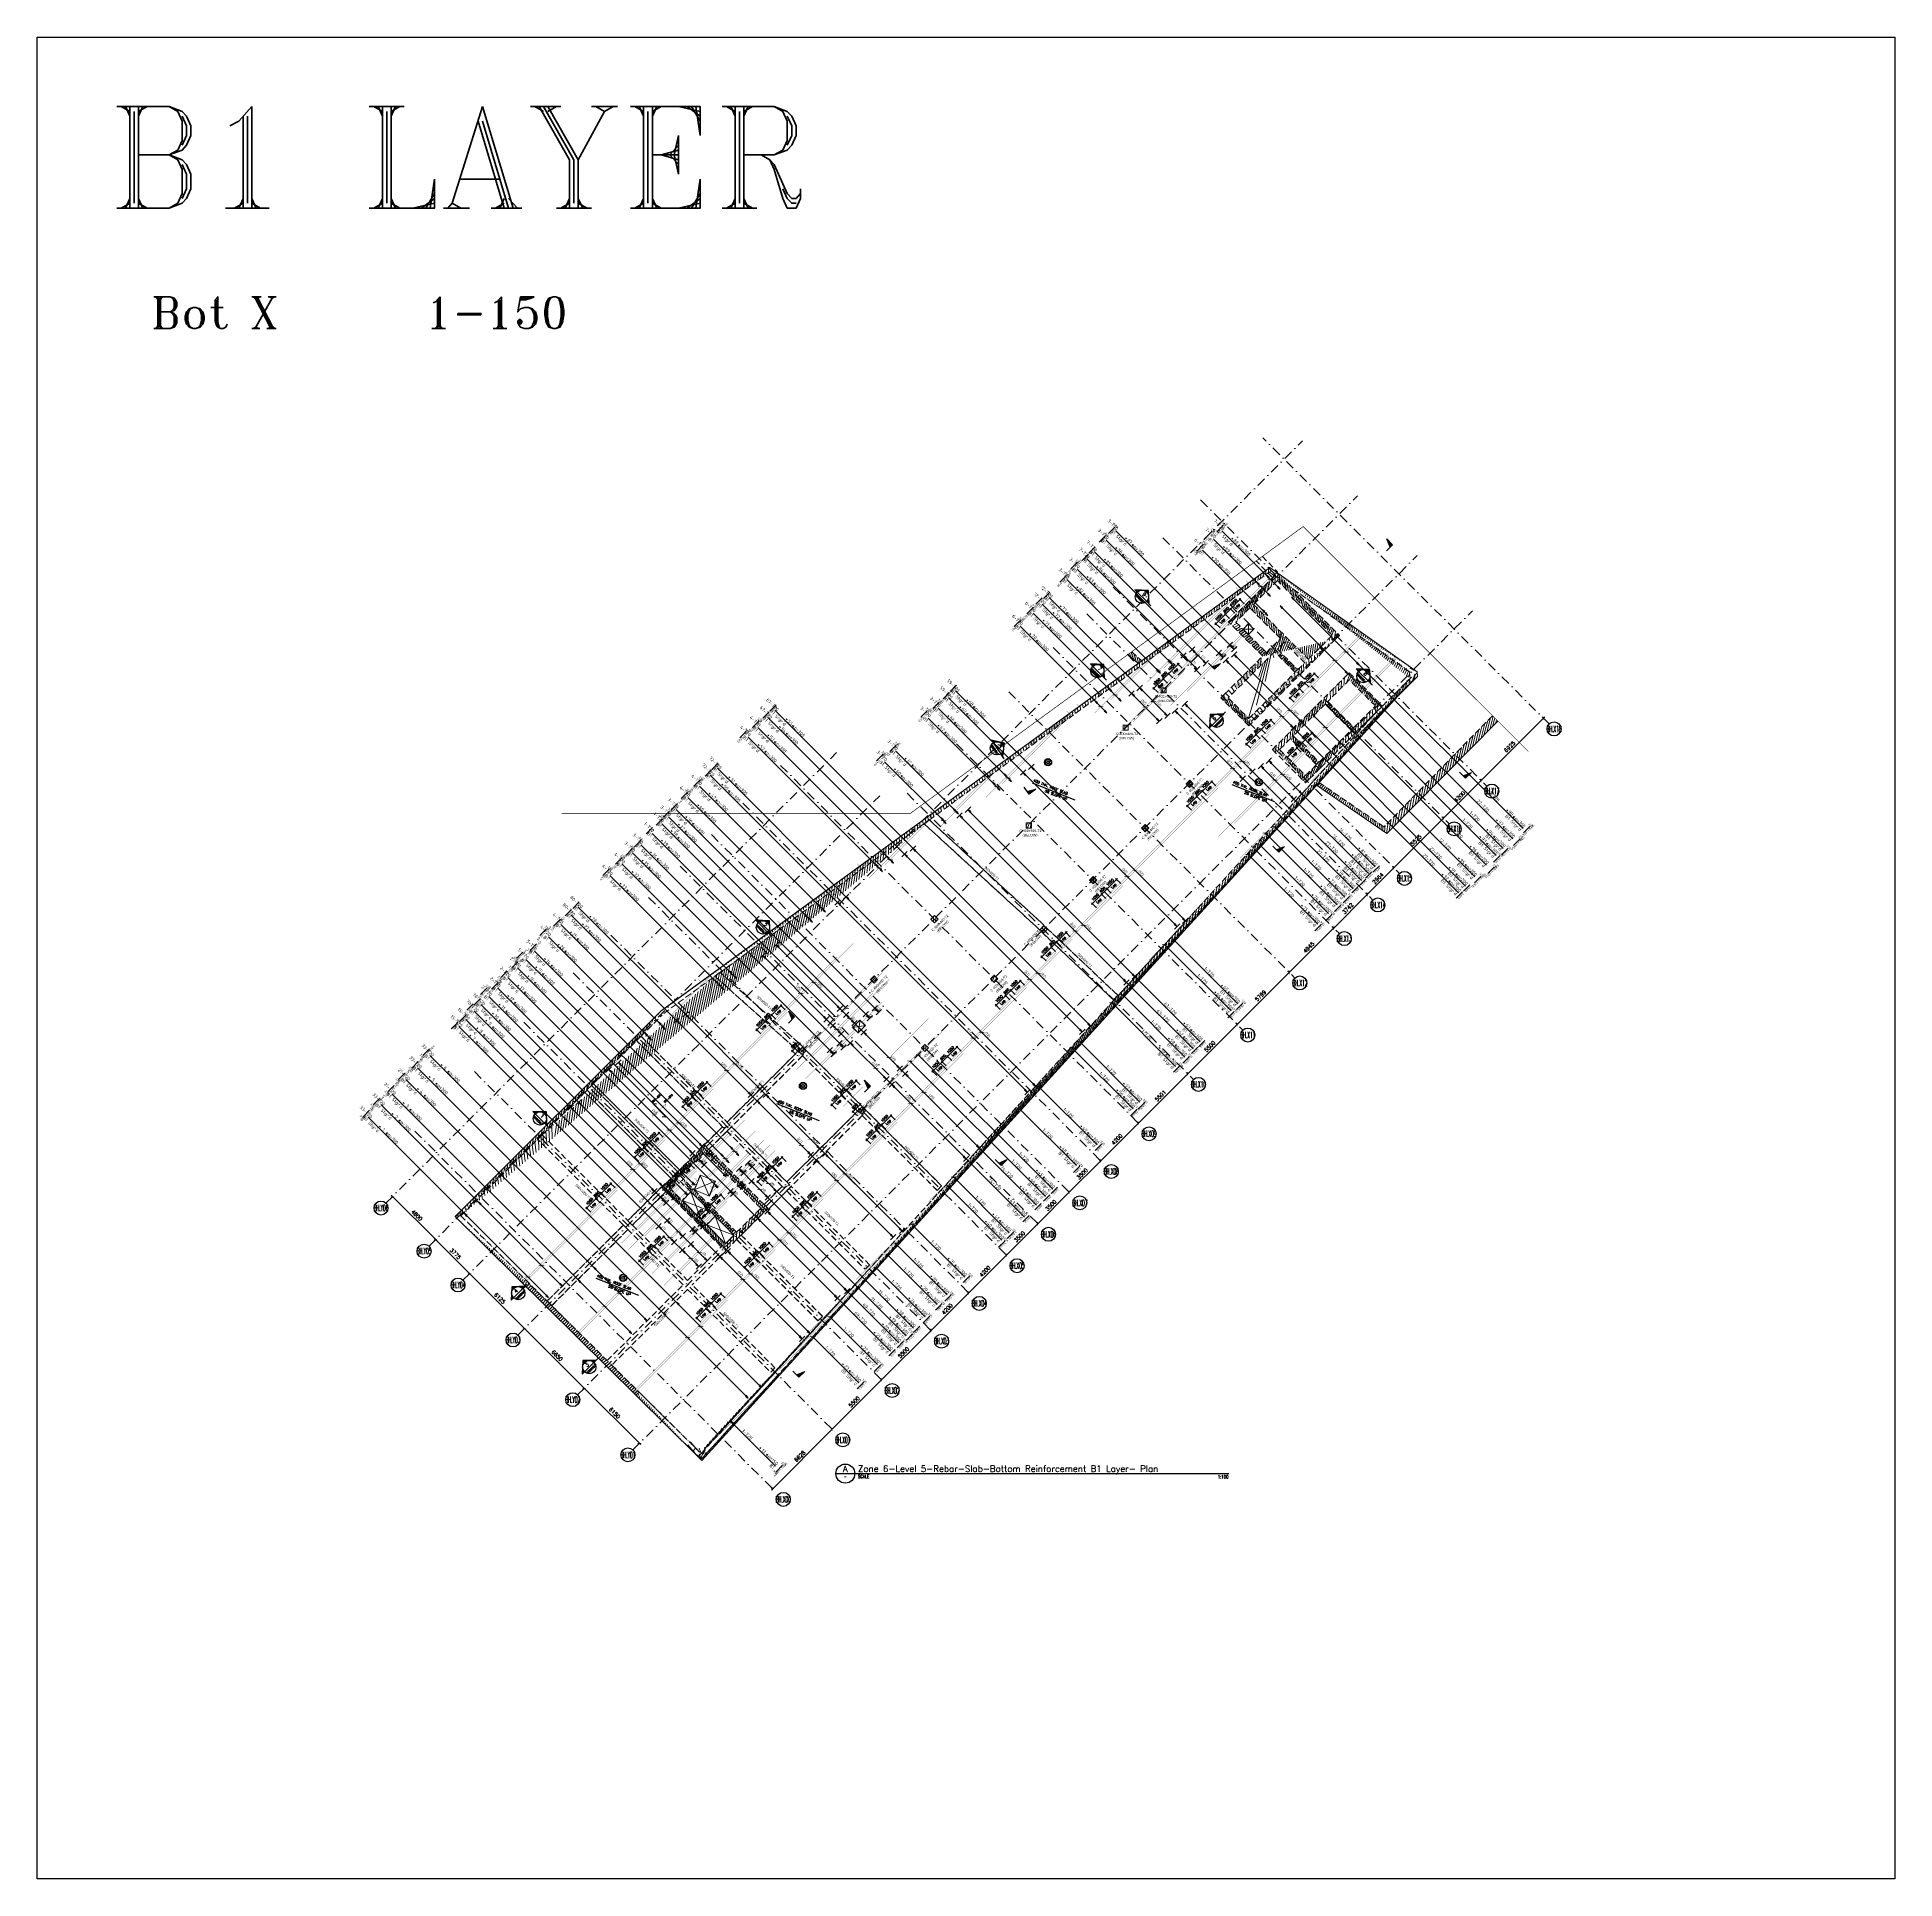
# Model space of a CAD drawing. Extents: x 660761725 to 1323371458, y 2734871439 to 5470067957.
# Drawn here: x 661255281 to 661401558, y 2734979887 to 2735124965 of the extents above; entities that cross this region are included whole.
import ezdxf
from ezdxf.enums import TextEntityAlignment as Align

# ---------------------------------------------------------------- set-up
doc = ezdxf.new("R2010")
doc.units = 0
for name, pattern in [('AXES', [1.95, 1.2, -0.25, 0.25, -0.25]), ('CENTER2', [28.575, 19.05, -3.175, 3.175, -3.175]), ('Hidden', [714.375, 476.25, -238.125]), ('sbp_axis_short', [10, 5, -2.5, 0, -2.5])]:
    doc.linetypes.add(name, pattern=pattern)
doc.layers.add('A-DETL', color=5, linetype='Continuous', lineweight=9, true_color=0x0000ff)
for name, color, linetype, lineweight in [('A-FLOR-PATT', 7, 'Continuous', 15), ('A-GENM', 7, 'Continuous', 9), ('A-ROOF', 7, 'Continuous', 15), ('A-WALL', 7, 'Continuous', 15), ('A-WALL-IDEN', 7, 'Continuous', 9), ('I-WALL', 7, 'Continuous', 15), ('S-ARROW', 8, 'Continuous', 13), ('S-BEAM', 7, 'Continuous', 15), ('S-BEAM-IDEN', 2, 'Continuous', 9), ('S-COLS-IDEN', 7, 'Continuous', 9), ('S-GRID', 7, 'Continuous', 9), ('S-GRID-IDEN', 7, 'Continuous', 13), ('S-MATCH LNE', 5, 'CENTER2', 40)]:
    doc.layers.add(name, color=color, linetype=linetype, lineweight=lineweight)
for name, color, linetype in [('S-AXIS', 20, 'AXES'), ('S-DIMO', 100, 'Continuous'), ('S-HATCH', 9, 'Continuous'), ('S-IDEN', 221, 'Continuous'), ('S-LEVEL', 3, 'Continuous'), ('S-RBAR-T16', 201, 'Continuous'), ('S-RBAR-T20', 10, 'Continuous'), ('S-RDIMO', 8, 'Continuous'), ('S-RSYMB', 7, 'Continuous'), ('S-SCEL-INDT', 222, 'Continuous'), ('S-SIMPLETEXT', 7, 'Continuous'), ('S-TXT', 3, 'Continuous'), ('S-TXT-B', 7, 'Continuous')]:
    doc.layers.add(name, color=color, linetype=linetype)
doc.styles.add('08437-0000-2-020-000R-0511-00$0$ROMANS', font='ROMANS.shx', dxfattribs={"width": 0.75})
doc.styles.add('Arial Narrow_1', font='ARIALN.TTF', dxfattribs={"height": 200})
doc.styles.add('ARMACAD', font='isocp.shx')
doc.styles.add('ROMANS', font='romans.shx')
doc.styles.add('ROMANT', font='romant')
doc.dimstyles.new('S-DIMI-100', dxfattribs={"dimscale": 100, "dimtxt": 2, "dimasz": 1.5, "dimexe": 1, "dimexo": 1, "dimgap": 1, "dimtad": 1, "dimdec": 0, "dimzin": 12, "dimdsep": 46, "dimtxsty": 'ROMANS', "dimblk": 'ARCHTICK', "dimcen": 0.09, "dimdle": 1, "dimclrd": 8, "dimclre": 8, "dimclrt": 4, "dimadec": 0, "dimazin": 3, "dimtfac": 1, "dimtdec": 0, "dimtix": 1, "dimtmove": 1, "dimatfit": 3, "dimtolj": 1, "dimtzin": 0, "dimarcsym": 0})
doc.dimstyles.new('S-DIMI-20', dxfattribs={"dimscale": 20, "dimtxt": 2, "dimasz": 1.5, "dimexe": 1, "dimexo": 1, "dimgap": 1, "dimtad": 1, "dimdec": 0, "dimzin": 12, "dimdsep": 46, "dimtxsty": 'ROMANS', "dimblk": 'ARCHTICK', "dimcen": 0.09, "dimdle": 1, "dimclrd": 8, "dimclre": 8, "dimclrt": 4, "dimadec": 0, "dimazin": 3, "dimtfac": 1, "dimtdec": 0, "dimtix": 1, "dimtmove": 1, "dimatfit": 3, "dimtolj": 1, "dimtzin": 0, "dimarcsym": 0})
doc.dimstyles.new('S-DIMO-100', dxfattribs={"dimscale": 100, "dimtxt": 3, "dimasz": 2, "dimexe": 1.5, "dimexo": 1.5, "dimgap": 1.5, "dimtad": 1, "dimdec": 0, "dimzin": 12, "dimdsep": 46, "dimtxsty": 'ROMANS', "dimblk": 'ARCHTICK', "dimcen": 0.09, "dimdle": 1.5, "dimclrd": 8, "dimclre": 8, "dimclrt": 4, "dimadec": 0, "dimazin": 3, "dimtfac": 1, "dimtdec": 0, "dimtix": 1, "dimtmove": 1, "dimatfit": 3, "dimfxl": 1, "dimtolj": 1, "dimtzin": 0, "dimarcsym": 0})

# ---------------------------------------------------------------- blocks, each defined once
blk = doc.blocks.new('_ARCHTICK')
at = {"color": 0, "linetype": 'ByBlock', "const_width": 0.15}
blk.add_lwpolyline([(-0.5, -0.5), (0.5, 0.5)], dxfattribs=at)
blk = doc.blocks.new('*D105')
at = {"layer": 'S-DIMO', "color": 8, "lineweight": -2, "transparency": 16777216}
for p, q in [((662674754, 2734543603), (662670653, 2734539502)), ((662674642, 2734543503), (662674542, 2734543603)), ((662670753, 2734539614), (662670653, 2734539714))]:
    blk.add_line(p, q, dxfattribs=at)
at = {"layer": 'S-DIMO', "color": 8, "lineweight": -2, "transparency": 16777216, "xscale": 200, "yscale": 200, "zscale": 200}
for p, rotation in [((662674648, 2734543497), 45.00132815847456), ((662670759, 2734539608), 225.0013281584746)]:
    blk.add_blockref('_ARCHTICK', p, dxfattribs=dict(at, rotation=rotation))
at = {"layer": 'S-DIMO', "color": 4, "transparency": 16777216, "insert": (662672491, 2734541765), "char_height": 300, "width": 199.54, "attachment_point": 5, "rotation": 45.00133, "style": 'ROMANS'}
blk.add_mtext('\\A1;5500', dxfattribs=at)
blk = doc.blocks.new('*D106')
at = {"layer": 'S-DIMO', "color": 8, "lineweight": -2, "transparency": 16777216}
for p, q in [((662670865, 2734539714), (662666763, 2734535612)), ((662670753, 2734539614), (662670653, 2734539714)), ((662666863, 2734535724), (662666763, 2734535824))]:
    blk.add_line(p, q, dxfattribs=at)
at = {"layer": 'S-DIMO', "color": 8, "lineweight": -2, "transparency": 16777216, "xscale": 200, "yscale": 200, "zscale": 200}
for p, rotation in [((662670759, 2734539608), 45.00132815847456), ((662666869, 2734535718), 225.0013281584746)]:
    blk.add_blockref('_ARCHTICK', p, dxfattribs=dict(at, rotation=rotation))
at = {"layer": 'S-DIMO', "color": 4, "transparency": 16777216, "insert": (662668602, 2734537875), "char_height": 300, "width": 199.54, "attachment_point": 5, "rotation": 45.00133, "style": 'ROMANS'}
blk.add_mtext('\\A1;5501', dxfattribs=at)
blk = doc.blocks.new('*D107')
at = {"layer": 'S-DIMO', "color": 8, "lineweight": -2, "transparency": 16777216}
for p, q in [((662666976, 2734535824), (662663794, 2734532642)), ((662666863, 2734535724), (662666763, 2734535824)), ((662663893, 2734532755), (662663794, 2734532854))]:
    blk.add_line(p, q, dxfattribs=at)
at = {"layer": 'S-DIMO', "color": 8, "lineweight": -2, "transparency": 16777216, "xscale": 200, "yscale": 200, "zscale": 200}
for p, rotation in [((662666869, 2734535718), 45.00132815847456), ((662663900, 2734532748), 225.0013281584746)]:
    blk.add_blockref('_ARCHTICK', p, dxfattribs=dict(at, rotation=rotation))
at = {"layer": 'S-DIMO', "color": 4, "transparency": 16777216, "insert": (662665172, 2734534445), "char_height": 300, "width": 199.54, "attachment_point": 5, "rotation": 45.00133, "style": 'ROMANS'}
blk.add_mtext('\\A1;4200', dxfattribs=at)
blk = doc.blocks.new('*D108')
at = {"layer": 'S-DIMO', "color": 8, "lineweight": -2, "transparency": 16777216}
for p, q in [((662664006, 2734532854), (662661319, 2734530167)), ((662663893, 2734532755), (662663794, 2734532854)), ((662661419, 2734530280), (662661319, 2734530379))]:
    blk.add_line(p, q, dxfattribs=at)
at = {"layer": 'S-DIMO', "color": 8, "lineweight": -2, "transparency": 16777216, "xscale": 200, "yscale": 200, "zscale": 200}
for p, rotation in [((662663900, 2734532748), 45.00132815847456), ((662661425, 2734530273), 225.0013281584746)]:
    blk.add_blockref('_ARCHTICK', p, dxfattribs=dict(at, rotation=rotation))
at = {"layer": 'S-DIMO', "color": 4, "transparency": 16777216, "insert": (662662450, 2734531723), "char_height": 300, "width": 199.54, "attachment_point": 5, "rotation": 45.00133, "style": 'ROMANS'}
blk.add_mtext('\\A1;3500', dxfattribs=at)
blk = doc.blocks.new('*D109')
at = {"layer": 'S-DIMO', "color": 8, "lineweight": -2, "transparency": 16777216}
for p, q in [((662661531, 2734530379), (662658844, 2734527692)), ((662661419, 2734530280), (662661319, 2734530379)), ((662658944, 2734527805), (662658844, 2734527905))]:
    blk.add_line(p, q, dxfattribs=at)
at = {"layer": 'S-DIMO', "color": 8, "lineweight": -2, "transparency": 16777216, "xscale": 200, "yscale": 200, "zscale": 200}
for p, rotation in [((662661425, 2734530273), 45.00132815847456), ((662658950, 2734527799), 225.0013281584746)]:
    blk.add_blockref('_ARCHTICK', p, dxfattribs=dict(at, rotation=rotation))
at = {"layer": 'S-DIMO', "color": 4, "transparency": 16777216, "insert": (662659975, 2734529248), "char_height": 300, "width": 199.54, "attachment_point": 5, "rotation": 45.00133, "style": 'ROMANS'}
blk.add_mtext('\\A1;3500', dxfattribs=at)
blk = doc.blocks.new('*D110')
at = {"layer": 'S-DIMO', "color": 8, "lineweight": -2, "transparency": 16777216}
for p, q in [((662659056, 2734527905), (662656369, 2734525218)), ((662658944, 2734527805), (662658844, 2734527905)), ((662656469, 2734525330), (662656369, 2734525430))]:
    blk.add_line(p, q, dxfattribs=at)
at = {"layer": 'S-DIMO', "color": 8, "lineweight": -2, "transparency": 16777216, "xscale": 200, "yscale": 200, "zscale": 200}
for p, rotation in [((662658950, 2734527799), 45.00132815847456), ((662656475, 2734525324), 225.0013281584746)]:
    blk.add_blockref('_ARCHTICK', p, dxfattribs=dict(at, rotation=rotation))
at = {"layer": 'S-DIMO', "color": 4, "transparency": 16777216, "insert": (662657500, 2734526773), "char_height": 300, "width": 199.54, "attachment_point": 5, "rotation": 45.00133, "style": 'ROMANS'}
blk.add_mtext('\\A1;3500', dxfattribs=at)
blk = doc.blocks.new('*D111')
at = {"layer": 'S-DIMO', "color": 8, "lineweight": -2, "transparency": 16777216}
for p, q in [((662656581, 2734525430), (662653399, 2734522248)), ((662656469, 2734525330), (662656369, 2734525430)), ((662653499, 2734522360), (662653399, 2734522460))]:
    blk.add_line(p, q, dxfattribs=at)
at = {"layer": 'S-DIMO', "color": 8, "lineweight": -2, "transparency": 16777216, "xscale": 200, "yscale": 200, "zscale": 200}
for p, rotation in [((662656475, 2734525324), 45.00132815847456), ((662653505, 2734522354), 225.0013281584746)]:
    blk.add_blockref('_ARCHTICK', p, dxfattribs=dict(at, rotation=rotation))
at = {"layer": 'S-DIMO', "color": 4, "transparency": 16777216, "insert": (662654778, 2734524051), "char_height": 300, "width": 199.54, "attachment_point": 5, "rotation": 45.00133, "style": 'ROMANS'}
blk.add_mtext('\\A1;4200', dxfattribs=at)
blk = doc.blocks.new('*D112')
at = {"layer": 'S-DIMO', "color": 8, "lineweight": -2, "transparency": 16777216}
for p, q in [((662653611, 2734522460), (662650430, 2734519278)), ((662653499, 2734522360), (662653399, 2734522460)), ((662650529, 2734519390), (662650430, 2734519490))]:
    blk.add_line(p, q, dxfattribs=at)
at = {"layer": 'S-DIMO', "color": 8, "lineweight": -2, "transparency": 16777216, "xscale": 200, "yscale": 200, "zscale": 200}
for p, rotation in [((662653505, 2734522354), 45.00132815847456), ((662650536, 2734519384), 225.0013281584746)]:
    blk.add_blockref('_ARCHTICK', p, dxfattribs=dict(at, rotation=rotation))
at = {"layer": 'S-DIMO', "color": 4, "transparency": 16777216, "insert": (662651808, 2734521081), "char_height": 300, "width": 199.54, "attachment_point": 5, "rotation": 45.00133, "style": 'ROMANS'}
blk.add_mtext('\\A1;4200', dxfattribs=at)
blk = doc.blocks.new('*D113')
at = {"layer": 'S-DIMO', "color": 8, "lineweight": -2, "transparency": 16777216}
for p, q in [((662650642, 2734519490), (662646541, 2734515388)), ((662650529, 2734519390), (662650430, 2734519490)), ((662646640, 2734515501), (662646541, 2734515601))]:
    blk.add_line(p, q, dxfattribs=at)
at = {"layer": 'S-DIMO', "color": 8, "lineweight": -2, "transparency": 16777216, "xscale": 200, "yscale": 200, "zscale": 200}
for p, rotation in [((662650536, 2734519384), 45.00132815847456), ((662646647, 2734515495), 225.0013281584746)]:
    blk.add_blockref('_ARCHTICK', p, dxfattribs=dict(at, rotation=rotation))
at = {"layer": 'S-DIMO', "color": 4, "transparency": 16777216, "insert": (662648379, 2734517651), "char_height": 300, "width": 199.54, "attachment_point": 5, "rotation": 45.00133, "style": 'ROMANS'}
blk.add_mtext('\\A1;5500', dxfattribs=at)
blk = doc.blocks.new('*D114')
at = {"layer": 'S-DIMO', "color": 8, "lineweight": -2, "transparency": 16777216}
for p, q in [((662646753, 2734515601), (662642652, 2734511499)), ((662646640, 2734515501), (662646541, 2734515601)), ((662642751, 2734511612), (662642652, 2734511711))]:
    blk.add_line(p, q, dxfattribs=at)
at = {"layer": 'S-DIMO', "color": 8, "lineweight": -2, "transparency": 16777216, "xscale": 200, "yscale": 200, "zscale": 200}
for p, rotation in [((662646647, 2734515495), 45.00132815847456), ((662642758, 2734511605), 225.0013281584746)]:
    blk.add_blockref('_ARCHTICK', p, dxfattribs=dict(at, rotation=rotation))
at = {"layer": 'S-DIMO', "color": 4, "transparency": 16777216, "insert": (662644490, 2734513762), "char_height": 300, "width": 199.54, "attachment_point": 5, "rotation": 45.00133, "style": 'ROMANS'}
blk.add_mtext('\\A1;5500', dxfattribs=at)
blk = doc.blocks.new('*D115')
at = {"layer": 'S-DIMO', "color": 8, "lineweight": -2, "transparency": 16777216}
for p, q in [((662642864, 2734511711), (662637965, 2734506812)), ((662642751, 2734511612), (662642652, 2734511711)), ((662638064, 2734506925), (662637965, 2734507025))]:
    blk.add_line(p, q, dxfattribs=at)
at = {"layer": 'S-DIMO', "color": 8, "lineweight": -2, "transparency": 16777216, "xscale": 200, "yscale": 200, "zscale": 200}
for p, rotation in [((662642758, 2734511605), 45.00132815847456), ((662638071, 2734506918), 225.0013281584746)]:
    blk.add_blockref('_ARCHTICK', p, dxfattribs=dict(at, rotation=rotation))
at = {"layer": 'S-DIMO', "color": 4, "transparency": 16777216, "insert": (662640202, 2734509474), "char_height": 300, "width": 199.54, "attachment_point": 5, "rotation": 45.00133, "style": 'ROMANS'}
blk.add_mtext('\\A1;6628', dxfattribs=at)
blk = doc.blocks.new('*D116')
at = {"layer": 'S-DIMO', "color": 8, "lineweight": -2, "transparency": 16777216}
for p, q in [((662608032, 2734530052), (662611638, 2734526446)), ((662608132, 2734529940), (662608032, 2734529840)), ((662611526, 2734526546), (662611426, 2734526446))]:
    blk.add_line(p, q, dxfattribs=at)
at = {"layer": 'S-DIMO', "color": 8, "lineweight": -2, "transparency": 16777216, "xscale": 200, "yscale": 200, "zscale": 200}
for p, rotation in [((662608138, 2734529946), 135.0000096597404), ((662611532, 2734526552), 315.0000096597404)]:
    blk.add_blockref('_ARCHTICK', p, dxfattribs=dict(at, rotation=rotation))
at = {"layer": 'S-DIMO', "color": 4, "transparency": 16777216, "insert": (662610047, 2734528461), "char_height": 300, "width": 199.54, "attachment_point": 5, "rotation": 315.00001, "style": 'ROMANS'}
blk.add_mtext('\\A1;4800', dxfattribs=at)
blk = doc.blocks.new('*D117')
at = {"layer": 'S-DIMO', "color": 8, "lineweight": -2, "transparency": 16777216}
for p, q in [((662611426, 2734526658), (662614308, 2734523777)), ((662611526, 2734526546), (662611426, 2734526446)), ((662614195, 2734523877), (662614095, 2734523777))]:
    blk.add_line(p, q, dxfattribs=at)
at = {"layer": 'S-DIMO', "color": 8, "lineweight": -2, "transparency": 16777216, "xscale": 200, "yscale": 200, "zscale": 200}
for p, rotation in [((662611532, 2734526552), 135.0000096597404), ((662614201, 2734523883), 315.0000096597404)]:
    blk.add_blockref('_ARCHTICK', p, dxfattribs=dict(at, rotation=rotation))
at = {"layer": 'S-DIMO', "color": 4, "transparency": 16777216, "insert": (662613079, 2734525429), "char_height": 300, "width": 199.54, "attachment_point": 5, "rotation": 315.00001, "style": 'ROMANS'}
blk.add_mtext('\\A1;3775', dxfattribs=at)
blk = doc.blocks.new('*D118')
at = {"layer": 'S-DIMO', "color": 8, "lineweight": -2, "transparency": 16777216}
for p, q in [((662614095, 2734523989), (662618639, 2734519445)), ((662614195, 2734523877), (662614095, 2734523777)), ((662618526, 2734519545), (662618426, 2734519445))]:
    blk.add_line(p, q, dxfattribs=at)
at = {"layer": 'S-DIMO', "color": 8, "lineweight": -2, "transparency": 16777216, "xscale": 200, "yscale": 200, "zscale": 200}
for p, rotation in [((662614201, 2734523883), 135.0000096597404), ((662618533, 2734519552), 315.0000096597404)]:
    blk.add_blockref('_ARCHTICK', p, dxfattribs=dict(at, rotation=rotation))
at = {"layer": 'S-DIMO', "color": 4, "transparency": 16777216, "insert": (662616579, 2734521929), "char_height": 300, "width": 199.54, "attachment_point": 5, "rotation": 315.00001, "style": 'ROMANS'}
blk.add_mtext('\\A1;6125', dxfattribs=at)
blk = doc.blocks.new('*D119')
at = {"layer": 'S-DIMO', "color": 8, "lineweight": -2, "transparency": 16777216}
for p, q in [((662618426, 2734519658), (662623341, 2734514743)), ((662618526, 2734519545), (662618426, 2734519445)), ((662623229, 2734514843), (662623129, 2734514743))]:
    blk.add_line(p, q, dxfattribs=at)
at = {"layer": 'S-DIMO', "color": 8, "lineweight": -2, "transparency": 16777216, "xscale": 200, "yscale": 200, "zscale": 200}
for p, rotation in [((662618533, 2734519552), 135.0000096597404), ((662623235, 2734514849), 315.0000096597404)]:
    blk.add_blockref('_ARCHTICK', p, dxfattribs=dict(at, rotation=rotation))
at = {"layer": 'S-DIMO', "color": 4, "transparency": 16777216, "insert": (662621096, 2734517413), "char_height": 300, "width": 199.54, "attachment_point": 5, "rotation": 315.00001, "style": 'ROMANS'}
blk.add_mtext('\\A1;6650', dxfattribs=at)
blk = doc.blocks.new('*D120')
at = {"layer": 'S-DIMO', "color": 8, "lineweight": -2, "transparency": 16777216}
for p, q in [((662623129, 2734514955), (662627690, 2734510395)), ((662623229, 2734514843), (662623129, 2734514743)), ((662627577, 2734510495), (662627477, 2734510395))]:
    blk.add_line(p, q, dxfattribs=at)
at = {"layer": 'S-DIMO', "color": 8, "lineweight": -2, "transparency": 16777216, "xscale": 200, "yscale": 200, "zscale": 200}
for p, rotation in [((662623235, 2734514849), 135.0000096597404), ((662627583, 2734510501), 315.0000096597404)]:
    blk.add_blockref('_ARCHTICK', p, dxfattribs=dict(at, rotation=rotation))
at = {"layer": 'S-DIMO', "color": 4, "transparency": 16777216, "insert": (662625621, 2734512887), "char_height": 300, "width": 199.54, "attachment_point": 5, "rotation": 315.00001, "style": 'ROMANS'}
blk.add_mtext('\\A1;6150', dxfattribs=at)
blk = doc.blocks.new('*D121')
at = {"layer": 'S-DIMO', "color": 8, "lineweight": -2, "transparency": 16777216}
for p, q in [((662698866, 2734567715), (662693757, 2734562607)), ((662698754, 2734567615), (662698654, 2734567715)), ((662693857, 2734562719), (662693757, 2734562819))]:
    blk.add_line(p, q, dxfattribs=at)
at = {"layer": 'S-DIMO', "color": 8, "lineweight": -2, "transparency": 16777216, "xscale": 200, "yscale": 200, "zscale": 200}
for p, rotation in [((662698760, 2734567609), 44.99999034024764), ((662693863, 2734562713), 224.9999903402476)]:
    blk.add_blockref('_ARCHTICK', p, dxfattribs=dict(at, rotation=rotation))
at = {"layer": 'S-DIMO', "color": 4, "transparency": 16777216, "insert": (662696100, 2734565373), "char_height": 300, "width": 199.54, "attachment_point": 5, "rotation": 44.99999, "style": 'ROMANS'}
blk.add_mtext('\\A1;6925', dxfattribs=at)
blk = doc.blocks.new('*D122')
at = {"layer": 'S-DIMO', "color": 8, "lineweight": -2, "transparency": 16777216}
for p, q in [((662693969, 2734562819), (662690788, 2734559637)), ((662693857, 2734562719), (662693757, 2734562819)), ((662690888, 2734559749), (662690788, 2734559849))]:
    blk.add_line(p, q, dxfattribs=at)
at = {"layer": 'S-DIMO', "color": 8, "lineweight": -2, "transparency": 16777216, "xscale": 200, "yscale": 200, "zscale": 200}
for p, rotation in [((662693863, 2734562713), 44.99999034024764), ((662690894, 2734559743), 224.9999903402476)]:
    blk.add_blockref('_ARCHTICK', p, dxfattribs=dict(at, rotation=rotation))
at = {"layer": 'S-DIMO', "color": 4, "transparency": 16777216, "insert": (662692166, 2734561440), "char_height": 300, "width": 199.54, "attachment_point": 5, "rotation": 44.99999, "style": 'ROMANS'}
blk.add_mtext('\\A1;4200', dxfattribs=at)
blk = doc.blocks.new('*D123')
at = {"layer": 'S-DIMO', "color": 8, "lineweight": -2, "transparency": 16777216}
for p, q in [((662691000, 2734559849), (662686881, 2734555730)), ((662690888, 2734559749), (662690788, 2734559849)), ((662686981, 2734555842), (662686881, 2734555942))]:
    blk.add_line(p, q, dxfattribs=at)
at = {"layer": 'S-DIMO', "color": 8, "lineweight": -2, "transparency": 16777216, "xscale": 200, "yscale": 200, "zscale": 200}
for p, rotation in [((662690894, 2734559743), 44.99999034024764), ((662686987, 2734555836), 224.9999903402476)]:
    blk.add_blockref('_ARCHTICK', p, dxfattribs=dict(at, rotation=rotation))
at = {"layer": 'S-DIMO', "color": 4, "transparency": 16777216, "insert": (662688728, 2734558002), "char_height": 300, "width": 199.54, "attachment_point": 5, "rotation": 44.99999, "style": 'ROMANS'}
blk.add_mtext('\\A1;5525', dxfattribs=at)
blk = doc.blocks.new('*D124')
at = {"layer": 'S-DIMO', "color": 8, "lineweight": -2, "transparency": 16777216}
for p, q in [((662687093, 2734555942), (662684785, 2734553634)), ((662686981, 2734555842), (662686881, 2734555942)), ((662684885, 2734553746), (662684785, 2734553846))]:
    blk.add_line(p, q, dxfattribs=at)
at = {"layer": 'S-DIMO', "color": 8, "lineweight": -2, "transparency": 16777216, "xscale": 200, "yscale": 200, "zscale": 200}
for p, rotation in [((662686987, 2734555836), 44.99999034024764), ((662684891, 2734553740), 224.9999903402476)]:
    blk.add_blockref('_ARCHTICK', p, dxfattribs=dict(at, rotation=rotation))
at = {"layer": 'S-DIMO', "color": 4, "transparency": 16777216, "insert": (662685727, 2734555000), "char_height": 300, "width": 199.54, "attachment_point": 5, "rotation": 44.99999, "style": 'ROMANS'}
blk.add_mtext('\\A1;2964', dxfattribs=at)
blk = doc.blocks.new('*D125')
at = {"layer": 'S-DIMO', "color": 8, "lineweight": -2, "transparency": 16777216}
for p, q in [((662684997, 2734553846), (662682139, 2734550988)), ((662684885, 2734553746), (662684785, 2734553846)), ((662682239, 2734551101), (662682139, 2734551201))]:
    blk.add_line(p, q, dxfattribs=at)
at = {"layer": 'S-DIMO', "color": 8, "lineweight": -2, "transparency": 16777216, "xscale": 200, "yscale": 200, "zscale": 200}
for p, rotation in [((662684891, 2734553740), 44.99999034024764), ((662682245, 2734551095), 224.9999903402476)]:
    blk.add_blockref('_ARCHTICK', p, dxfattribs=dict(at, rotation=rotation))
at = {"layer": 'S-DIMO', "color": 4, "transparency": 16777216, "insert": (662683356, 2734552629), "char_height": 300, "width": 199.54, "attachment_point": 5, "rotation": 44.99999, "style": 'ROMANS'}
blk.add_mtext('\\A1;3742', dxfattribs=at)
blk = doc.blocks.new('*D126')
at = {"layer": 'S-DIMO', "color": 8, "lineweight": -2, "transparency": 16777216}
for p, q in [((662682351, 2734551201), (662678643, 2734547492)), ((662682239, 2734551101), (662682139, 2734551201)), ((662678743, 2734547604), (662678643, 2734547704))]:
    blk.add_line(p, q, dxfattribs=at)
at = {"layer": 'S-DIMO', "color": 8, "lineweight": -2, "transparency": 16777216, "xscale": 200, "yscale": 200, "zscale": 200}
for p, rotation in [((662682245, 2734551095), 44.99999034024764), ((662678749, 2734547598), 224.9999903402476)]:
    blk.add_blockref('_ARCHTICK', p, dxfattribs=dict(at, rotation=rotation))
at = {"layer": 'S-DIMO', "color": 4, "transparency": 16777216, "insert": (662680285, 2734549558), "char_height": 300, "width": 199.54, "attachment_point": 5, "rotation": 44.99999, "style": 'ROMANS'}
blk.add_mtext('\\A1;4945', dxfattribs=at)
blk = doc.blocks.new('*D127')
at = {"layer": 'S-DIMO', "color": 8, "lineweight": -2, "transparency": 16777216}
for p, q in [((662678855, 2734547704), (662674542, 2734543391)), ((662678743, 2734547604), (662678643, 2734547704)), ((662674643, 2734543503), (662674542, 2734543603))]:
    blk.add_line(p, q, dxfattribs=at)
at = {"layer": 'S-DIMO', "color": 8, "lineweight": -2, "transparency": 16777216, "xscale": 200, "yscale": 200, "zscale": 200}
for p, rotation in [((662678749, 2734547598), 44.99999034024764), ((662674648, 2734543497), 224.9999903402476)]:
    blk.add_blockref('_ARCHTICK', p, dxfattribs=dict(at, rotation=rotation))
at = {"layer": 'S-DIMO', "color": 4, "transparency": 16777216, "insert": (662676486, 2734545760), "char_height": 300, "width": 199.54, "attachment_point": 5, "rotation": 44.99999, "style": 'ROMANS'}
blk.add_mtext('\\A1;5799', dxfattribs=at)
blk = doc.blocks.new('*U1142')
at = {"layer": 'S-AXIS', "color": 3, "linetype": 'Continuous'}
blk.add_circle((0, 5.5), 5.5, dxfattribs=at)
at = {"layer": 'S-AXIS', "color": 3, "linetype": 'Continuous', "ltscale": 0.5, "style": 'ROMANT', "width": 0.4, "flags": 8}
blk.add_attdef('A', text='', height=5, dxfattribs=at).set_placement((0, 5.5), align=Align.MIDDLE_CENTER)
blk = doc.blocks.new('*U1143')
at = {"layer": 'S-SCEL-INDT'}
h = blk.add_hatch(color=256, dxfattribs=at)
edge = h.paths.add_edge_path()
edge.add_line((7, 0), (10.5, 0))
edge.add_line((10.5, 0), (0, 9.6))
edge.add_line((0, 9.6), (-10.5, 0))
edge.add_line((-10.5, 0), (-7, 0))
edge.add_arc((0, 0), 7, 0.0002, 180.0002, ccw=False)
at = {"layer": 'S-SCEL-INDT', "color": 2, "linetype": 'Continuous'}
blk.add_line((-7, 0), (7, 0), dxfattribs=at)
at = {"layer": 'S-SCEL-INDT'}
blk.add_line((13.4, 0), (7, 0), dxfattribs=at)
blk.add_lwpolyline([(7, 0), (10.5, 0), (0, 9.6), (-10.5, 0), (-7, 0, -1)], format="xyb", close=True, dxfattribs=at)
blk.add_circle((0, 0), 7, dxfattribs=at)
blk.add_circle((0, 0), 7, dxfattribs=at)
at = {"layer": 'S-SCEL-INDT', "linetype": 'Continuous', "style": 'ROMANT', "flags": 8}
for rotation in [359.9998, 0.0002]:
    blk.add_attdef('01', text='', height=4, rotation=rotation, dxfattribs=at).set_placement((0, 3.5), align=Align.MIDDLE_CENTER)
at = {"layer": 'S-SCEL-INDT', "color": 3, "linetype": 'Continuous', "style": 'ROMANS', "flags": 8}
for rotation in [359.9998, 0.0002]:
    blk.add_attdef('-', text='', height=2, rotation=rotation, dxfattribs=at).set_placement((0, -3), align=Align.MIDDLE_CENTER)
blk = doc.blocks.new('*U1141')
at = {"layer": 'S-SCEL-INDT'}
blk.add_line((0, -9), (0, 0), dxfattribs=at)
blk.add_lwpolyline([(0, -9), (0, -5.5), (8.7, -9), (0, -9)], dxfattribs=at)
blk.add_solid([(8.7, -9), (0, -9), (4.4, -7.3), (0, -5.5)], dxfattribs=at)
blk = doc.blocks.new('I am… Limitless.')
at = {"layer": 'S-SCEL-INDT'}
for p, xscale, yscale, zscale, rotation in [((662399199, 2734580798), 75.00000000000097, 75.00000000000097, 75.00000000000097, 135.000370696447), ((662385171, 2734571947), 75.00000000000088, 75.00000000000088, 75.00000000000088, 45.05050549450826), ((662404945, 2734563364), 75.00000000000088, 75.00000000000088, 75.00000000000088, 45.05050549450826), ((662370657, 2734562197), 75.00000000000088, 75.00000000000088, 75.00000000000088, 34.99983223508811), ((662390229, 2734557535), 75.00000000000088, 75.00000000000088, 75.00000000000088, 44.99983235789631), ((662352104, 2734543609), 75.00000000000097, 75.00000000000097, 75.00000000000097, 135.000370696447), ((662358077, 2734538168), 75.00000000000097, 75.00000000000097, 75.00000000000097, 135.000370696447), ((662368372, 2734532865), 75.00000000000088, 75.00000000000088, 75.00000000000088, 44.999843533023), ((662352441, 2734516182), 75.00000000000088, 75.00000000000088, 75.00000000000088, 45.00010152951856)]:
    blk.add_blockref('*U1141', p, dxfattribs=dict(at, xscale=xscale, yscale=yscale, zscale=zscale, rotation=rotation))
at = {"layer": 'S-TXT', "color": 134}
ref = blk.add_blockref('*U1143', (662379936, 2734577183), dxfattribs=dict(at, xscale=75.00000000000004, yscale=75.00000000000004, zscale=75.00000000000004, rotation=314.9998012006552))
ref.add_attrib('-', '0502564', dxfattribs={"layer": 'S-SCEL-INDT', "color": 3, "linetype": 'Continuous', "height": 150, "rotation": 314.99997, "style": 'ROMANS'}).set_placement((662379778, 2734577025), align=Align.MIDDLE_CENTER)
ref.add_attrib('01', '9', dxfattribs={"layer": 'S-SCEL-INDT', "linetype": 'Continuous', "height": 300, "rotation": 314.99997, "style": 'ROMANT'}).set_placement((662380121, 2734577368), align=Align.MIDDLE_CENTER)
ref = blk.add_blockref('*U1143', (662376430, 2734571333), dxfattribs=dict(at, xscale=75.00000000000004, yscale=75.00000000000004, zscale=75.00000000000004, rotation=314.9491280640432))
ref.add_attrib('-', '0502564', dxfattribs={"layer": 'S-SCEL-INDT', "color": 3, "linetype": 'Continuous', "height": 150, "rotation": 314.9493, "style": 'ROMANS'}).set_placement((662376273, 2734571176), align=Align.MIDDLE_CENTER)
ref.add_attrib('01', '7', dxfattribs={"layer": 'S-SCEL-INDT', "linetype": 'Continuous', "height": 300, "rotation": 314.9493, "style": 'ROMANT'}).set_placement((662376616, 2734571519), align=Align.MIDDLE_CENTER)
ref = blk.add_blockref('*U1143', (662397370, 2734570939), dxfattribs=dict(at, xscale=75.00000000000004, yscale=75.00000000000004, zscale=75.00000000000004, rotation=314.9998012006552))
ref.add_attrib('-', '0502564', dxfattribs={"layer": 'S-SCEL-INDT', "color": 3, "linetype": 'Continuous', "height": 150, "rotation": 314.99997, "style": 'ROMANS'}).set_placement((662397212, 2734570782), align=Align.MIDDLE_CENTER)
ref.add_attrib('01', '8', dxfattribs={"layer": 'S-SCEL-INDT', "linetype": 'Continuous', "height": 300, "rotation": 314.99997, "style": 'ROMANT'}).set_placement((662397556, 2734571125), align=Align.MIDDLE_CENTER)
ref = blk.add_blockref('*U1143', (662385813, 2734567412), dxfattribs=dict(at, xscale=75.00000000000001, yscale=75.00000000000001, zscale=75.00000000000001, rotation=44.94966640259396))
ref.add_attrib('-', '0502564', dxfattribs={"layer": 'S-SCEL-INDT', "color": 3, "linetype": 'Continuous', "height": 150, "rotation": 44.94984, "style": 'ROMANS'}).set_placement((662385971, 2734567254), align=Align.MIDDLE_CENTER)
ref.add_attrib('01', '6', dxfattribs={"layer": 'S-SCEL-INDT', "linetype": 'Continuous', "height": 300, "rotation": 44.94984, "style": 'ROMANT'}).set_placement((662385628, 2734567597), align=Align.MIDDLE_CENTER)
ref = blk.add_blockref('*U1143', (662368521, 2734565247), dxfattribs=dict(at, xscale=75.00000000000003, yscale=75.00000000000003, zscale=75.00000000000003, rotation=304.9491279412351))
ref.add_attrib('-', '0502564', dxfattribs={"layer": 'S-SCEL-INDT', "color": 3, "linetype": 'Continuous', "height": 150, "rotation": 304.9493, "style": 'ROMANS'}).set_placement((662368338, 2734565119), align=Align.MIDDLE_CENTER)
ref.add_attrib('01', '5', dxfattribs={"layer": 'S-SCEL-INDT', "linetype": 'Continuous', "height": 300, "rotation": 304.9493, "style": 'ROMANT'}).set_placement((662368736, 2734565397), align=Align.MIDDLE_CENTER)
ref = blk.add_blockref('*U1143', (662350092, 2734551144), dxfattribs=dict(at, xscale=75.00000000000001, yscale=75.00000000000001, zscale=75.00000000000001, rotation=314.94913923917))
ref.add_attrib('-', '0502563', dxfattribs={"layer": 'S-SCEL-INDT', "color": 3, "linetype": 'Continuous', "height": 150, "rotation": 314.94931, "style": 'ROMANS'}).set_placement((662349934, 2734550986), align=Align.MIDDLE_CENTER)
ref.add_attrib('01', '2', dxfattribs={"layer": 'S-SCEL-INDT', "linetype": 'Continuous', "height": 300, "rotation": 314.94931, "style": 'ROMANT'}).set_placement((662350278, 2734551329), align=Align.MIDDLE_CENTER)
ref = blk.add_blockref('*U1143', (662332531, 2734536091), dxfattribs=dict(at, xscale=75.00000000000001, yscale=75.00000000000001, zscale=75.00000000000001, rotation=314.9493972356656))
ref.add_attrib('-', '0502563', dxfattribs={"layer": 'S-SCEL-INDT', "color": 3, "linetype": 'Continuous', "height": 150, "rotation": 314.94957, "style": 'ROMANS'}).set_placement((662332373, 2734535933), align=Align.MIDDLE_CENTER)
ref.add_attrib('01', '1', dxfattribs={"layer": 'S-SCEL-INDT', "linetype": 'Continuous', "height": 300, "rotation": 314.94957, "style": 'ROMANT'}).set_placement((662332716, 2734536276), align=Align.MIDDLE_CENTER)
ref = blk.add_blockref('*U1143', (662330826, 2734522330), dxfattribs=dict(at, xscale=75.00000000000001, yscale=75.00000000000001, zscale=75.00000000000001, rotation=44.94966640259396))
ref.add_attrib('-', '0502564', dxfattribs={"layer": 'S-SCEL-INDT', "color": 3, "linetype": 'Continuous', "height": 150, "rotation": 44.94984, "style": 'ROMANS'}).set_placement((662330984, 2734522172), align=Align.MIDDLE_CENTER)
ref.add_attrib('01', '4', dxfattribs={"layer": 'S-SCEL-INDT', "linetype": 'Continuous', "height": 300, "rotation": 44.94984, "style": 'ROMANT'}).set_placement((662330641, 2734522516), align=Align.MIDDLE_CENTER)
ref = blk.add_blockref('*U1143', (662336414, 2734516503), dxfattribs=dict(at, xscale=75.00000000000001, yscale=75.00000000000001, zscale=75.00000000000001, rotation=44.94966640259396))
ref.add_attrib('-', '0502563', dxfattribs={"layer": 'S-SCEL-INDT', "color": 3, "linetype": 'Continuous', "height": 150, "rotation": 44.94984, "style": 'ROMANS'}).set_placement((662336571, 2734516345), align=Align.MIDDLE_CENTER)
ref.add_attrib('01', '3', dxfattribs={"layer": 'S-SCEL-INDT', "linetype": 'Continuous', "height": 300, "rotation": 44.94984, "style": 'ROMANT'}).set_placement((662336228, 2734516689), align=Align.MIDDLE_CENTER)
blk = doc.blocks.new('*U89')
at = {"layer": 'S-IDEN', "color": 8}
for radius in [3.8, 3.4]:
    blk.add_circle((0, 0), radius, dxfattribs=at)
at = {"layer": 'S-IDEN', "color": 4, "style": '08437-0000-2-020-000R-0511-00$0$ROMANS', "width": 0.75, "flags": 8}
blk.add_attdef('100', text='', height=3, dxfattribs=at).set_placement((0, 0), align=Align.MIDDLE_CENTER)
blk = doc.blocks.new('*U52')
at = {"layer": 'S-TXT', "color": 2}
blk.add_line((-7.5, 0), (7.5, 0), dxfattribs=at)
at = {"layer": 'S-TXT'}
blk.add_circle((0, 0), 7.5, dxfattribs=at)
at = {"layer": 'S-TXT-B', "color": 3}
blk.add_line((7.5, 0), (301.9, 0), dxfattribs=at)
at = {"layer": 'S-TXT', "style": 'ROMANS', "width": 0.75}
blk.add_text('SCALE', height=2.5, dxfattribs=at).set_placement((10, -3.5))
at = {"layer": 'S-TXT', "color": 7, "style": 'ROMANT', "flags": 8}
blk.add_attdef('01', text='', height=5, dxfattribs=at).set_placement((0, 3.8), align=Align.MIDDLE)
blk.add_attdef('PLAN', text='', height=5, dxfattribs=at).set_placement((9.9, -0.2), align=Align.BOTTOM_LEFT)
at = {"layer": 'S-TXT', "style": 'ROMANS', "width": 0.7, "flags": 8}
blk.add_attdef('-', text='', height=2.25, dxfattribs=at).set_placement((0, -2.3), align=Align.MIDDLE)
at = {"layer": 'S-TXT', "style": 'ROMANS', "width": 0.75, "flags": 8}
blk.add_attdef('1:250', text='', height=2.5, dxfattribs=at).set_placement((301.7, -4.5), align=Align.BOTTOM_RIGHT)
blk = doc.blocks.new('*D131')
at = {"layer": 'S-RBAR-T16', "color": 8, "lineweight": -2, "transparency": 16777216}
for p, q in [((661300525, 2735034711), (661299641, 2735033828)), ((661300039, 2735033571), (661299641, 2735033969)), ((661300781, 2735034314), (661300384, 2735034711))]:
    blk.add_line(p, q, dxfattribs=at)
at = {"layer": 'S-RBAR-T16', "color": 8, "lineweight": -2, "transparency": 16777216, "xscale": 150, "yscale": 150, "zscale": 150}
for p, rotation in [((661299712, 2735033898), 224.9999855109805), ((661300454, 2735034641), 44.99998551098049)]:
    blk.add_blockref('_ARCHTICK', p, dxfattribs=dict(at, rotation=rotation))
at = {"layer": 'S-RBAR-T16', "color": 4, "transparency": 16777216, "char_height": 200, "attachment_point": 5, "rotation": 44.99999, "style": 'ROMANS'}
for s, insert in [('\\A1;1050', (661299942, 2735034411)), ('\\A1;Lap', (661300248, 2735034104))]:
    blk.add_mtext(s, dxfattribs=dict(at, insert=insert))
blk = doc.blocks.new('*D132')
at = {"layer": 'S-RBAR-T16', "color": 8, "lineweight": -2, "transparency": 16777216}
for p, q in [((661299358, 2735033545), (661298474, 2735032661)), ((661298872, 2735032404), (661298474, 2735032802)), ((661299615, 2735033147), (661299217, 2735033545))]:
    blk.add_line(p, q, dxfattribs=at)
at = {"layer": 'S-RBAR-T16', "color": 8, "lineweight": -2, "transparency": 16777216, "xscale": 150, "yscale": 150, "zscale": 150}
for p, rotation in [((661298545, 2735032732), 224.9999855109805), ((661299287, 2735033474), 44.99998551098049)]:
    blk.add_blockref('_ARCHTICK', p, dxfattribs=dict(at, rotation=rotation))
at = {"layer": 'S-RBAR-T16', "color": 4, "transparency": 16777216, "char_height": 200, "attachment_point": 5, "rotation": 44.99999, "style": 'ROMANS'}
for s, insert in [('\\A1;1050', (661298775, 2735033244)), ('\\A1;Lap', (661299081, 2735032938))]:
    blk.add_mtext(s, dxfattribs=dict(at, insert=insert))
blk = doc.blocks.new('*D133')
at = {"layer": 'S-RBAR-T16', "color": 8, "lineweight": -2, "transparency": 16777216}
for p, q in [((661300039, 2735033571), (661299641, 2735033969)), ((661299712, 2735033898), (661299818, 2735034004)), ((661299287, 2735033474), (661299181, 2735033368)), ((661299615, 2735033147), (661299217, 2735033545)), ((661299712, 2735033898), (661299287, 2735033474))]:
    blk.add_line(p, q, dxfattribs=at)
at = {"layer": 'S-RBAR-T16', "color": 8, "lineweight": -2, "transparency": 16777216, "xscale": 150, "yscale": 150, "zscale": 150}
for p, rotation in [((661299712, 2735033898), 224.9999855109805), ((661299287, 2735033474), 44.99998551098052)]:
    blk.add_blockref('_ARCHTICK', p, dxfattribs=dict(at, rotation=rotation))
at = {"layer": 'S-RBAR-T16', "color": 4, "transparency": 16777216, "insert": (661299358, 2735033828), "char_height": 200, "attachment_point": 5, "rotation": 44.99999, "style": 'ROMANS'}
blk.add_mtext('\\A1;600', dxfattribs=at)
blk = doc.blocks.new('*D134')
at = {"layer": 'S-RBAR-T16', "color": 8, "lineweight": -2, "transparency": 16777216}
for p, q in [((661320159, 2735040958), (661319452, 2735040251)), ((661319805, 2735040040), (661319452, 2735040393)), ((661320371, 2735040605), (661320018, 2735040958))]:
    blk.add_line(p, q, dxfattribs=at)
at = {"layer": 'S-RBAR-T16', "color": 8, "lineweight": -2, "transparency": 16777216, "xscale": 150, "yscale": 150, "zscale": 150}
for p, rotation in [((661319523, 2735040322), 224.9999855109805), ((661320089, 2735040887), 44.99998551098049)]:
    blk.add_blockref('_ARCHTICK', p, dxfattribs=dict(at, rotation=rotation))
at = {"layer": 'S-RBAR-T16', "color": 4, "transparency": 16777216, "char_height": 200, "attachment_point": 5, "rotation": 44.99999, "style": 'ROMANS'}
for s, insert in [('\\A1;800', (661319664, 2735040746)), ('\\A1;Ld', (661319947, 2735040463))]:
    blk.add_mtext(s, dxfattribs=dict(at, insert=insert))
blk = doc.blocks.new('*D135')
at = {"layer": 'S-RBAR-T16', "color": 8, "lineweight": -2, "transparency": 16777216}
for p, q in [((661304309, 2735038707), (661303425, 2735037823)), ((661304565, 2735038309), (661304167, 2735038707)), ((661303823, 2735037567), (661303425, 2735037964))]:
    blk.add_line(p, q, dxfattribs=at)
at = {"layer": 'S-RBAR-T16', "color": 8, "lineweight": -2, "transparency": 16777216, "xscale": 150, "yscale": 150, "zscale": 150}
for p, rotation in [((661304238, 2735038636), 44.99998551098049), ((661303496, 2735037894), 224.9999855109805)]:
    blk.add_blockref('_ARCHTICK', p, dxfattribs=dict(at, rotation=rotation))
at = {"layer": 'S-RBAR-T16', "color": 4, "transparency": 16777216, "char_height": 200, "attachment_point": 5, "rotation": 44.99999, "style": 'ROMANS'}
for s, insert in [('\\A1;1050', (661303725, 2735038406)), ('\\A1;Lap', (661304032, 2735038100))]:
    blk.add_mtext(s, dxfattribs=dict(at, insert=insert))
blk = doc.blocks.new('*D136')
at = {"layer": 'S-RBAR-T16', "color": 8, "lineweight": -2, "transparency": 16777216}
for p, q in [((661303142, 2735037540), (661302258, 2735036656)), ((661303398, 2735037142), (661303001, 2735037540)), ((661302656, 2735036400), (661302258, 2735036798))]:
    blk.add_line(p, q, dxfattribs=at)
at = {"layer": 'S-RBAR-T16', "color": 8, "lineweight": -2, "transparency": 16777216, "xscale": 150, "yscale": 150, "zscale": 150}
for p, rotation in [((661303071, 2735037469), 44.99998551098049), ((661302329, 2735036727), 224.9999855109805)]:
    blk.add_blockref('_ARCHTICK', p, dxfattribs=dict(at, rotation=rotation))
at = {"layer": 'S-RBAR-T16', "color": 4, "transparency": 16777216, "char_height": 200, "attachment_point": 5, "rotation": 44.99999, "style": 'ROMANS'}
for s, insert in [('\\A1;1050', (661302559, 2735037240)), ('\\A1;Lap', (661302865, 2735036933))]:
    blk.add_mtext(s, dxfattribs=dict(at, insert=insert))
blk = doc.blocks.new('*D137')
at = {"layer": 'S-RBAR-T16', "color": 8, "lineweight": -2, "transparency": 16777216}
for p, q in [((661303071, 2735037469), (661302965, 2735037363)), ((661303398, 2735037142), (661303001, 2735037540)), ((661303496, 2735037894), (661303071, 2735037469)), ((661303823, 2735037567), (661303425, 2735037964)), ((661303496, 2735037894), (661303602, 2735038000))]:
    blk.add_line(p, q, dxfattribs=at)
at = {"layer": 'S-RBAR-T16', "color": 8, "lineweight": -2, "transparency": 16777216, "xscale": 150, "yscale": 150, "zscale": 150}
for p, rotation in [((661303071, 2735037469), 44.99998551098052), ((661303496, 2735037894), 224.9999855109805)]:
    blk.add_blockref('_ARCHTICK', p, dxfattribs=dict(at, rotation=rotation))
at = {"layer": 'S-RBAR-T16', "color": 4, "transparency": 16777216, "insert": (661303142, 2735037823), "char_height": 200, "attachment_point": 5, "rotation": 44.99999, "style": 'ROMANS'}
blk.add_mtext('\\A1;600', dxfattribs=at)
blk = doc.blocks.new('*D138')
at = {"layer": 'S-RBAR-T16', "color": 8, "lineweight": -2, "transparency": 16777216}
for p, q in [((661308092, 2735042702), (661307208, 2735041818)), ((661307606, 2735041561), (661307208, 2735041959)), ((661308348, 2735042304), (661307951, 2735042702))]:
    blk.add_line(p, q, dxfattribs=at)
at = {"layer": 'S-RBAR-T16', "color": 8, "lineweight": -2, "transparency": 16777216, "xscale": 150, "yscale": 150, "zscale": 150}
for p, rotation in [((661308021, 2735042631), 44.99998551098049), ((661307279, 2735041888), 224.9999855109805)]:
    blk.add_blockref('_ARCHTICK', p, dxfattribs=dict(at, rotation=rotation))
at = {"layer": 'S-RBAR-T16', "color": 4, "transparency": 16777216, "char_height": 200, "attachment_point": 5, "rotation": 44.99999, "style": 'ROMANS'}
for s, insert in [('\\A1;1050', (661307509, 2735042401)), ('\\A1;Lap', (661307815, 2735042095))]:
    blk.add_mtext(s, dxfattribs=dict(at, insert=insert))
blk = doc.blocks.new('*D139')
at = {"layer": 'S-RBAR-T16', "color": 8, "lineweight": -2, "transparency": 16777216}
for p, q in [((661306925, 2735041535), (661306041, 2735040651)), ((661307182, 2735041137), (661306784, 2735041535)), ((661306439, 2735040395), (661306041, 2735040792))]:
    blk.add_line(p, q, dxfattribs=at)
at = {"layer": 'S-RBAR-T16', "color": 8, "lineweight": -2, "transparency": 16777216, "xscale": 150, "yscale": 150, "zscale": 150}
for p, rotation in [((661306855, 2735041464), 44.99998551098049), ((661306112, 2735040722), 224.9999855109805)]:
    blk.add_blockref('_ARCHTICK', p, dxfattribs=dict(at, rotation=rotation))
at = {"layer": 'S-RBAR-T16', "color": 4, "transparency": 16777216, "char_height": 200, "attachment_point": 5, "rotation": 44.99999, "style": 'ROMANS'}
for s, insert in [('\\A1;1050', (661306342, 2735041234)), ('\\A1;Lap', (661306648, 2735040928))]:
    blk.add_mtext(s, dxfattribs=dict(at, insert=insert))
blk = doc.blocks.new('*D140')
at = {"layer": 'S-RBAR-T16', "color": 8, "lineweight": -2, "transparency": 16777216}
for p, q in [((661306855, 2735041464), (661306749, 2735041358)), ((661307182, 2735041137), (661306784, 2735041535)), ((661307279, 2735041888), (661306855, 2735041464)), ((661307606, 2735041561), (661307208, 2735041959)), ((661307279, 2735041888), (661307385, 2735041995))]:
    blk.add_line(p, q, dxfattribs=at)
at = {"layer": 'S-RBAR-T16', "color": 8, "lineweight": -2, "transparency": 16777216, "xscale": 150, "yscale": 150, "zscale": 150}
for p, rotation in [((661306855, 2735041464), 44.99998551098052), ((661307279, 2735041888), 224.9999855109805)]:
    blk.add_blockref('_ARCHTICK', p, dxfattribs=dict(at, rotation=rotation))
at = {"layer": 'S-RBAR-T16', "color": 4, "transparency": 16777216, "insert": (661306925, 2735041818), "char_height": 200, "attachment_point": 5, "rotation": 44.99999, "style": 'ROMANS'}
blk.add_mtext('\\A1;600', dxfattribs=at)
blk = doc.blocks.new('*D141')
at = {"layer": 'S-RBAR-T16', "color": 8, "lineweight": -2, "transparency": 16777216}
for p, q in [((661313926, 2735048747), (661313042, 2735047863)), ((661314182, 2735048349), (661313785, 2735048747)), ((661313440, 2735047607), (661313042, 2735048005))]:
    blk.add_line(p, q, dxfattribs=at)
at = {"layer": 'S-RBAR-T16', "color": 8, "lineweight": -2, "transparency": 16777216, "xscale": 150, "yscale": 150, "zscale": 150}
for p, rotation in [((661313855, 2735048676), 44.99998551098049), ((661313113, 2735047934), 224.9999855109805)]:
    blk.add_blockref('_ARCHTICK', p, dxfattribs=dict(at, rotation=rotation))
at = {"layer": 'S-RBAR-T16', "color": 4, "transparency": 16777216, "char_height": 200, "attachment_point": 5, "rotation": 44.99999, "style": 'ROMANS'}
for s, insert in [('\\A1;1050', (661313343, 2735048447)), ('\\A1;Lap', (661313649, 2735048140))]:
    blk.add_mtext(s, dxfattribs=dict(at, insert=insert))
blk = doc.blocks.new('*D142')
at = {"layer": 'S-RBAR-T16', "color": 8, "lineweight": -2, "transparency": 16777216}
for p, q in [((661312759, 2735047580), (661311875, 2735046697)), ((661313016, 2735047183), (661312618, 2735047580)), ((661312273, 2735046440), (661311875, 2735046838))]:
    blk.add_line(p, q, dxfattribs=at)
at = {"layer": 'S-RBAR-T16', "color": 8, "lineweight": -2, "transparency": 16777216, "xscale": 150, "yscale": 150, "zscale": 150}
for p, rotation in [((661312689, 2735047510), 44.99998551098049), ((661311946, 2735046767), 224.9999855109805)]:
    blk.add_blockref('_ARCHTICK', p, dxfattribs=dict(at, rotation=rotation))
at = {"layer": 'S-RBAR-T16', "color": 4, "transparency": 16777216, "char_height": 200, "attachment_point": 5, "rotation": 44.99999, "style": 'ROMANS'}
for s, insert in [('\\A1;1050', (661312176, 2735047280)), ('\\A1;Lap', (661312482, 2735046973))]:
    blk.add_mtext(s, dxfattribs=dict(at, insert=insert))
blk = doc.blocks.new('*D143')
at = {"layer": 'S-RBAR-T16', "color": 8, "lineweight": -2, "transparency": 16777216}
for p, q in [((661312689, 2735047510), (661312582, 2735047404)), ((661313016, 2735047183), (661312618, 2735047580)), ((661313113, 2735047934), (661312689, 2735047510)), ((661313440, 2735047607), (661313042, 2735048005)), ((661313113, 2735047934), (661313219, 2735048040))]:
    blk.add_line(p, q, dxfattribs=at)
at = {"layer": 'S-RBAR-T16', "color": 8, "lineweight": -2, "transparency": 16777216, "xscale": 150, "yscale": 150, "zscale": 150}
for p, rotation in [((661312689, 2735047510), 44.99998551098052), ((661313113, 2735047934), 224.9999855109805)]:
    blk.add_blockref('_ARCHTICK', p, dxfattribs=dict(at, rotation=rotation))
at = {"layer": 'S-RBAR-T16', "color": 4, "transparency": 16777216, "insert": (661312759, 2735047863), "char_height": 200, "attachment_point": 5, "rotation": 44.99999, "style": 'ROMANS'}
blk.add_mtext('\\A1;600', dxfattribs=at)
blk = doc.blocks.new('*D144')
at = {"layer": 'S-RBAR-T16', "color": 8, "lineweight": -2, "transparency": 16777216}
for p, q in [((661327780, 2735045485), (661326896, 2735044601)), ((661327294, 2735044345), (661326896, 2735044743)), ((661328036, 2735045087), (661327639, 2735045485))]:
    blk.add_line(p, q, dxfattribs=at)
at = {"layer": 'S-RBAR-T16', "color": 8, "lineweight": -2, "transparency": 16777216, "xscale": 150, "yscale": 150, "zscale": 150}
for p, rotation in [((661326967, 2735044672), 224.9999855109808), ((661327709, 2735045414), 44.99998551098074)]:
    blk.add_blockref('_ARCHTICK', p, dxfattribs=dict(at, rotation=rotation))
at = {"layer": 'S-RBAR-T16', "color": 4, "transparency": 16777216, "char_height": 200, "attachment_point": 5, "rotation": 44.99999, "style": 'ROMANS'}
for s, insert in [('\\A1;1050', (661327197, 2735045185)), ('\\A1;Lap', (661327503, 2735044878))]:
    blk.add_mtext(s, dxfattribs=dict(at, insert=insert))
blk = doc.blocks.new('*D145')
at = {"layer": 'S-RBAR-T16', "color": 8, "lineweight": -2, "transparency": 16777216}
for p, q in [((661326613, 2735044318), (661325729, 2735043434)), ((661326870, 2735043920), (661326472, 2735044318)), ((661326127, 2735043178), (661325729, 2735043576))]:
    blk.add_line(p, q, dxfattribs=at)
at = {"layer": 'S-RBAR-T16', "color": 8, "lineweight": -2, "transparency": 16777216, "xscale": 150, "yscale": 150, "zscale": 150}
for p, rotation in [((661326543, 2735044248), 44.99998551098074), ((661325800, 2735043505), 224.9999855109808)]:
    blk.add_blockref('_ARCHTICK', p, dxfattribs=dict(at, rotation=rotation))
at = {"layer": 'S-RBAR-T16', "color": 4, "transparency": 16777216, "char_height": 200, "attachment_point": 5, "rotation": 44.99999, "style": 'ROMANS'}
for s, insert in [('\\A1;1050', (661326030, 2735044018)), ('\\A1;Lap', (661326336, 2735043711))]:
    blk.add_mtext(s, dxfattribs=dict(at, insert=insert))
blk = doc.blocks.new('*D146')
at = {"layer": 'S-RBAR-T16', "color": 8, "lineweight": -2, "transparency": 16777216}
for p, q in [((661326543, 2735044248), (661326437, 2735044142)), ((661326870, 2735043920), (661326472, 2735044318)), ((661326967, 2735044672), (661326543, 2735044248)), ((661327294, 2735044345), (661326896, 2735044743)), ((661326967, 2735044672), (661327073, 2735044778))]:
    blk.add_line(p, q, dxfattribs=at)
at = {"layer": 'S-RBAR-T16', "color": 8, "lineweight": -2, "transparency": 16777216, "xscale": 150, "yscale": 150, "zscale": 150}
for p, rotation in [((661326543, 2735044248), 44.99998551098076), ((661326967, 2735044672), 224.9999855109808)]:
    blk.add_blockref('_ARCHTICK', p, dxfattribs=dict(at, rotation=rotation))
at = {"layer": 'S-RBAR-T16', "color": 4, "transparency": 16777216, "insert": (661326613, 2735044601), "char_height": 200, "attachment_point": 5, "rotation": 44.99999, "style": 'ROMANS'}
blk.add_mtext('\\A1;600', dxfattribs=at)
blk = doc.blocks.new('*D147')
at = {"layer": 'S-RBAR-T16', "color": 8, "lineweight": -2, "transparency": 16777216}
for p, q in [((661332773, 2735050689), (661331889, 2735049805)), ((661333029, 2735050291), (661332631, 2735050689)), ((661332287, 2735049549), (661331889, 2735049947))]:
    blk.add_line(p, q, dxfattribs=at)
at = {"layer": 'S-RBAR-T16', "color": 8, "lineweight": -2, "transparency": 16777216, "xscale": 150, "yscale": 150, "zscale": 150}
for p, rotation in [((661332702, 2735050619), 44.99998551098074), ((661331960, 2735049876), 224.9999855109808)]:
    blk.add_blockref('_ARCHTICK', p, dxfattribs=dict(at, rotation=rotation))
at = {"layer": 'S-RBAR-T16', "color": 4, "transparency": 16777216, "char_height": 200, "attachment_point": 5, "rotation": 44.99999, "style": 'ROMANS'}
for s, insert in [('\\A1;1050', (661332189, 2735050389)), ('\\A1;Lap', (661332496, 2735050082))]:
    blk.add_mtext(s, dxfattribs=dict(at, insert=insert))
blk = doc.blocks.new('*D148')
at = {"layer": 'S-RBAR-T16', "color": 8, "lineweight": -2, "transparency": 16777216}
for p, q in [((661331606, 2735049523), (661330722, 2735048639)), ((661331120, 2735048382), (661330722, 2735048780)), ((661331862, 2735049125), (661331465, 2735049523))]:
    blk.add_line(p, q, dxfattribs=at)
at = {"layer": 'S-RBAR-T16', "color": 8, "lineweight": -2, "transparency": 16777216, "xscale": 150, "yscale": 150, "zscale": 150}
for p, rotation in [((661330793, 2735048709), 224.9999855109808), ((661331535, 2735049452), 44.99998551098074)]:
    blk.add_blockref('_ARCHTICK', p, dxfattribs=dict(at, rotation=rotation))
at = {"layer": 'S-RBAR-T16', "color": 4, "transparency": 16777216, "char_height": 200, "attachment_point": 5, "rotation": 44.99999, "style": 'ROMANS'}
for s, insert in [('\\A1;1050', (661331023, 2735049222)), ('\\A1;Lap', (661331329, 2735048916))]:
    blk.add_mtext(s, dxfattribs=dict(at, insert=insert))
blk = doc.blocks.new('*D149')
at = {"layer": 'S-RBAR-T16', "color": 8, "lineweight": -2, "transparency": 16777216}
for p, q in [((661331535, 2735049452), (661331429, 2735049346)), ((661331862, 2735049125), (661331465, 2735049523)), ((661331960, 2735049876), (661331535, 2735049452)), ((661332287, 2735049549), (661331889, 2735049947)), ((661331960, 2735049876), (661332066, 2735049982))]:
    blk.add_line(p, q, dxfattribs=at)
at = {"layer": 'S-RBAR-T16', "color": 8, "lineweight": -2, "transparency": 16777216, "xscale": 150, "yscale": 150, "zscale": 150}
for p, rotation in [((661331535, 2735049452), 44.99998551098076), ((661331960, 2735049876), 224.9999855109808)]:
    blk.add_blockref('_ARCHTICK', p, dxfattribs=dict(at, rotation=rotation))
at = {"layer": 'S-RBAR-T16', "color": 4, "transparency": 16777216, "insert": (661331606, 2735049805), "char_height": 200, "attachment_point": 5, "rotation": 44.99999, "style": 'ROMANS'}
blk.add_mtext('\\A1;600', dxfattribs=at)
blk = doc.blocks.new('*D150')
at = {"layer": 'S-RBAR-T16', "color": 8, "lineweight": -2, "transparency": 16777216}
for p, q in [((661304688, 2735030549), (661303804, 2735029665)), ((661304202, 2735029408), (661303804, 2735029806)), ((661304944, 2735030151), (661304546, 2735030549))]:
    blk.add_line(p, q, dxfattribs=at)
at = {"layer": 'S-RBAR-T16', "color": 8, "lineweight": -2, "transparency": 16777216, "xscale": 150, "yscale": 150, "zscale": 150}
for p, rotation in [((661303875, 2735029735), 224.9999855109805), ((661304617, 2735030478), 44.99998551098049)]:
    blk.add_blockref('_ARCHTICK', p, dxfattribs=dict(at, rotation=rotation))
at = {"layer": 'S-RBAR-T16', "color": 4, "transparency": 16777216, "char_height": 200, "attachment_point": 5, "rotation": 44.99999, "style": 'ROMANS'}
for s, insert in [('\\A1;1050', (661304104, 2735030248)), ('\\A1;Lap', (661304411, 2735029942))]:
    blk.add_mtext(s, dxfattribs=dict(at, insert=insert))
blk = doc.blocks.new('*D151')
at = {"layer": 'S-RBAR-T16', "color": 8, "lineweight": -2, "transparency": 16777216}
for p, q in [((661303521, 2735029382), (661302637, 2735028498)), ((661303035, 2735028242), (661302637, 2735028639)), ((661303777, 2735028984), (661303380, 2735029382))]:
    blk.add_line(p, q, dxfattribs=at)
at = {"layer": 'S-RBAR-T16', "color": 8, "lineweight": -2, "transparency": 16777216, "xscale": 150, "yscale": 150, "zscale": 150}
for p, rotation in [((661302708, 2735028569), 224.9999855109805), ((661303450, 2735029311), 44.99998551098049)]:
    blk.add_blockref('_ARCHTICK', p, dxfattribs=dict(at, rotation=rotation))
at = {"layer": 'S-RBAR-T16', "color": 4, "transparency": 16777216, "char_height": 200, "attachment_point": 5, "rotation": 44.99999, "style": 'ROMANS'}
for s, insert in [('\\A1;1050', (661302938, 2735029081)), ('\\A1;Lap', (661303244, 2735028775))]:
    blk.add_mtext(s, dxfattribs=dict(at, insert=insert))
blk = doc.blocks.new('*D152')
at = {"layer": 'S-RBAR-T16', "color": 8, "lineweight": -2, "transparency": 16777216}
for p, q in [((661303875, 2735029735), (661303450, 2735029311)), ((661304202, 2735029408), (661303804, 2735029806)), ((661303875, 2735029735), (661303981, 2735029841)), ((661303450, 2735029311), (661303344, 2735029205)), ((661303777, 2735028984), (661303380, 2735029382))]:
    blk.add_line(p, q, dxfattribs=at)
at = {"layer": 'S-RBAR-T16', "color": 8, "lineweight": -2, "transparency": 16777216, "xscale": 150, "yscale": 150, "zscale": 150}
for p, rotation in [((661303875, 2735029735), 224.9999855109805), ((661303450, 2735029311), 44.99998551098052)]:
    blk.add_blockref('_ARCHTICK', p, dxfattribs=dict(at, rotation=rotation))
at = {"layer": 'S-RBAR-T16', "color": 4, "transparency": 16777216, "insert": (661303521, 2735029665), "char_height": 200, "attachment_point": 5, "rotation": 44.99999, "style": 'ROMANS'}
blk.add_mtext('\\A1;600', dxfattribs=at)
blk = doc.blocks.new('*D153')
at = {"layer": 'S-RBAR-T16', "color": 8, "lineweight": -2, "transparency": 16777216}
for p, q in [((661309189, 2735026048), (661308305, 2735025164)), ((661308703, 2735024907), (661308305, 2735025305)), ((661309445, 2735025650), (661309047, 2735026048))]:
    blk.add_line(p, q, dxfattribs=at)
at = {"layer": 'S-RBAR-T16', "color": 8, "lineweight": -2, "transparency": 16777216, "xscale": 150, "yscale": 150, "zscale": 150}
for p, rotation in [((661308376, 2735025234), 224.9999855109808), ((661309118, 2735025977), 44.99998551098074)]:
    blk.add_blockref('_ARCHTICK', p, dxfattribs=dict(at, rotation=rotation))
at = {"layer": 'S-RBAR-T16', "color": 4, "transparency": 16777216, "char_height": 200, "attachment_point": 5, "rotation": 44.99999, "style": 'ROMANS'}
for s, insert in [('\\A1;1050', (661308605, 2735025747)), ('\\A1;Lap', (661308912, 2735025441))]:
    blk.add_mtext(s, dxfattribs=dict(at, insert=insert))
blk = doc.blocks.new('*D154')
at = {"layer": 'S-RBAR-T16', "color": 8, "lineweight": -2, "transparency": 16777216}
for p, q in [((661308022, 2735024881), (661307138, 2735023997)), ((661307536, 2735023741), (661307138, 2735024138)), ((661308278, 2735024483), (661307881, 2735024881))]:
    blk.add_line(p, q, dxfattribs=at)
at = {"layer": 'S-RBAR-T16', "color": 8, "lineweight": -2, "transparency": 16777216, "xscale": 150, "yscale": 150, "zscale": 150}
for p, rotation in [((661307209, 2735024068), 224.9999855109808), ((661307951, 2735024810), 44.99998551098074)]:
    blk.add_blockref('_ARCHTICK', p, dxfattribs=dict(at, rotation=rotation))
at = {"layer": 'S-RBAR-T16', "color": 4, "transparency": 16777216, "char_height": 200, "attachment_point": 5, "rotation": 44.99999, "style": 'ROMANS'}
for s, insert in [('\\A1;1050', (661307439, 2735024580)), ('\\A1;Lap', (661307745, 2735024274))]:
    blk.add_mtext(s, dxfattribs=dict(at, insert=insert))
blk = doc.blocks.new('*D155')
at = {"layer": 'S-RBAR-T16', "color": 8, "lineweight": -2, "transparency": 16777216}
for p, q in [((661308376, 2735025234), (661307951, 2735024810)), ((661308703, 2735024907), (661308305, 2735025305)), ((661308376, 2735025234), (661308482, 2735025340)), ((661307951, 2735024810), (661307845, 2735024704)), ((661308278, 2735024483), (661307881, 2735024881))]:
    blk.add_line(p, q, dxfattribs=at)
at = {"layer": 'S-RBAR-T16', "color": 8, "lineweight": -2, "transparency": 16777216, "xscale": 150, "yscale": 150, "zscale": 150}
for p, rotation in [((661308376, 2735025234), 224.9999855109808), ((661307951, 2735024810), 44.99998551098076)]:
    blk.add_blockref('_ARCHTICK', p, dxfattribs=dict(at, rotation=rotation))
at = {"layer": 'S-RBAR-T16', "color": 4, "transparency": 16777216, "insert": (661308022, 2735025164), "char_height": 200, "attachment_point": 5, "rotation": 44.99999, "style": 'ROMANS'}
blk.add_mtext('\\A1;600', dxfattribs=at)
blk = doc.blocks.new('*D156')
at = {"layer": 'S-RBAR-T16', "color": 8, "lineweight": -2, "transparency": 16777216}
for p, q in [((661312973, 2735030043), (661312089, 2735029159)), ((661313229, 2735029645), (661312831, 2735030043)), ((661312487, 2735028903), (661312089, 2735029300))]:
    blk.add_line(p, q, dxfattribs=at)
at = {"layer": 'S-RBAR-T16', "color": 8, "lineweight": -2, "transparency": 16777216, "xscale": 150, "yscale": 150, "zscale": 150}
for p, rotation in [((661312902, 2735029972), 44.99998551098074), ((661312159, 2735029230), 224.9999855109808)]:
    blk.add_blockref('_ARCHTICK', p, dxfattribs=dict(at, rotation=rotation))
at = {"layer": 'S-RBAR-T16', "color": 4, "transparency": 16777216, "char_height": 200, "attachment_point": 5, "rotation": 44.99999, "style": 'ROMANS'}
for s, insert in [('\\A1;1050', (661312389, 2735029742)), ('\\A1;Lap', (661312696, 2735029436))]:
    blk.add_mtext(s, dxfattribs=dict(at, insert=insert))
blk = doc.blocks.new('*D157')
at = {"layer": 'S-RBAR-T16', "color": 8, "lineweight": -2, "transparency": 16777216}
for p, q in [((661311806, 2735028876), (661310922, 2735027992)), ((661311320, 2735027736), (661310922, 2735028134)), ((661312062, 2735028478), (661311664, 2735028876))]:
    blk.add_line(p, q, dxfattribs=at)
at = {"layer": 'S-RBAR-T16', "color": 8, "lineweight": -2, "transparency": 16777216, "xscale": 150, "yscale": 150, "zscale": 150}
for p, rotation in [((661310993, 2735028063), 224.9999855109808), ((661311735, 2735028805), 44.99998551098074)]:
    blk.add_blockref('_ARCHTICK', p, dxfattribs=dict(at, rotation=rotation))
at = {"layer": 'S-RBAR-T16', "color": 4, "transparency": 16777216, "char_height": 200, "attachment_point": 5, "rotation": 44.99999, "style": 'ROMANS'}
for s, insert in [('\\A1;1050', (661311223, 2735028576)), ('\\A1;Lap', (661311529, 2735028269))]:
    blk.add_mtext(s, dxfattribs=dict(at, insert=insert))
blk = doc.blocks.new('*D158')
at = {"layer": 'S-RBAR-T16', "color": 8, "lineweight": -2, "transparency": 16777216}
for p, q in [((661311735, 2735028805), (661311629, 2735028699)), ((661312062, 2735028478), (661311664, 2735028876)), ((661312159, 2735029230), (661311735, 2735028805)), ((661312487, 2735028903), (661312089, 2735029300)), ((661312159, 2735029230), (661312265, 2735029336))]:
    blk.add_line(p, q, dxfattribs=at)
at = {"layer": 'S-RBAR-T16', "color": 8, "lineweight": -2, "transparency": 16777216, "xscale": 150, "yscale": 150, "zscale": 150}
for p, rotation in [((661311735, 2735028805), 44.99998551098076), ((661312159, 2735029230), 224.9999855109808)]:
    blk.add_blockref('_ARCHTICK', p, dxfattribs=dict(at, rotation=rotation))
at = {"layer": 'S-RBAR-T16', "color": 4, "transparency": 16777216, "insert": (661311806, 2735029159), "char_height": 200, "attachment_point": 5, "rotation": 44.99999, "style": 'ROMANS'}
blk.add_mtext('\\A1;600', dxfattribs=at)
blk = doc.blocks.new('*D159')
at = {"layer": 'S-RBAR-T16', "color": 8, "lineweight": -2, "transparency": 16777216}
for p, q in [((661316756, 2735034038), (661315872, 2735033154)), ((661317012, 2735033640), (661316614, 2735034038)), ((661316270, 2735032898), (661315872, 2735033295))]:
    blk.add_line(p, q, dxfattribs=at)
at = {"layer": 'S-RBAR-T16', "color": 8, "lineweight": -2, "transparency": 16777216, "xscale": 150, "yscale": 150, "zscale": 150}
for p, rotation in [((661316685, 2735033967), 44.99998551098074), ((661315943, 2735033225), 224.9999855109808)]:
    blk.add_blockref('_ARCHTICK', p, dxfattribs=dict(at, rotation=rotation))
at = {"layer": 'S-RBAR-T16', "color": 4, "transparency": 16777216, "char_height": 200, "attachment_point": 5, "rotation": 44.99999, "style": 'ROMANS'}
for s, insert in [('\\A1;1050', (661316173, 2735033737)), ('\\A1;Lap', (661316479, 2735033431))]:
    blk.add_mtext(s, dxfattribs=dict(at, insert=insert))
blk = doc.blocks.new('*D160')
at = {"layer": 'S-RBAR-T16', "color": 8, "lineweight": -2, "transparency": 16777216}
for p, q in [((661315589, 2735032871), (661314705, 2735031987)), ((661315846, 2735032473), (661315448, 2735032871)), ((661315103, 2735031731), (661314705, 2735032129))]:
    blk.add_line(p, q, dxfattribs=at)
at = {"layer": 'S-RBAR-T16', "color": 8, "lineweight": -2, "transparency": 16777216, "xscale": 150, "yscale": 150, "zscale": 150}
for p, rotation in [((661315518, 2735032800), 44.99998551098074), ((661314776, 2735032058), 224.9999855109808)]:
    blk.add_blockref('_ARCHTICK', p, dxfattribs=dict(at, rotation=rotation))
at = {"layer": 'S-RBAR-T16', "color": 4, "transparency": 16777216, "char_height": 200, "attachment_point": 5, "rotation": 44.99999, "style": 'ROMANS'}
for s, insert in [('\\A1;1050', (661315006, 2735032571)), ('\\A1;Lap', (661315312, 2735032264))]:
    blk.add_mtext(s, dxfattribs=dict(at, insert=insert))
blk = doc.blocks.new('*D161')
at = {"layer": 'S-RBAR-T16', "color": 8, "lineweight": -2, "transparency": 16777216}
for p, q in [((661315518, 2735032800), (661315412, 2735032694)), ((661315846, 2735032473), (661315448, 2735032871)), ((661315943, 2735033225), (661315518, 2735032800)), ((661316270, 2735032898), (661315872, 2735033295)), ((661315943, 2735033225), (661316049, 2735033331))]:
    blk.add_line(p, q, dxfattribs=at)
at = {"layer": 'S-RBAR-T16', "color": 8, "lineweight": -2, "transparency": 16777216, "xscale": 150, "yscale": 150, "zscale": 150}
for p, rotation in [((661315518, 2735032800), 44.99998551098076), ((661315943, 2735033225), 224.9999855109808)]:
    blk.add_blockref('_ARCHTICK', p, dxfattribs=dict(at, rotation=rotation))
at = {"layer": 'S-RBAR-T16', "color": 4, "transparency": 16777216, "insert": (661315589, 2735033154), "char_height": 200, "attachment_point": 5, "rotation": 44.99999, "style": 'ROMANS'}
blk.add_mtext('\\A1;600', dxfattribs=at)
blk = doc.blocks.new('*D162')
at = {"layer": 'S-RBAR-T16', "color": 8, "lineweight": -2, "transparency": 16777216}
for p, q in [((661322590, 2735040083), (661321706, 2735039199)), ((661322846, 2735039685), (661322448, 2735040083)), ((661322104, 2735038943), (661321706, 2735039341))]:
    blk.add_line(p, q, dxfattribs=at)
at = {"layer": 'S-RBAR-T16', "color": 8, "lineweight": -2, "transparency": 16777216, "xscale": 150, "yscale": 150, "zscale": 150}
for p, rotation in [((661322519, 2735040013), 44.99998551098074), ((661321777, 2735039270), 224.9999855109808)]:
    blk.add_blockref('_ARCHTICK', p, dxfattribs=dict(at, rotation=rotation))
at = {"layer": 'S-RBAR-T16', "color": 4, "transparency": 16777216, "char_height": 200, "attachment_point": 5, "rotation": 44.99999, "style": 'ROMANS'}
for s, insert in [('\\A1;1050', (661322006, 2735039783)), ('\\A1;Lap', (661322313, 2735039476))]:
    blk.add_mtext(s, dxfattribs=dict(at, insert=insert))
blk = doc.blocks.new('*D163')
at = {"layer": 'S-RBAR-T16', "color": 8, "lineweight": -2, "transparency": 16777216}
for p, q in [((661321423, 2735038917), (661320539, 2735038033)), ((661321679, 2735038519), (661321282, 2735038917)), ((661320937, 2735037776), (661320539, 2735038174))]:
    blk.add_line(p, q, dxfattribs=at)
at = {"layer": 'S-RBAR-T16', "color": 8, "lineweight": -2, "transparency": 16777216, "xscale": 150, "yscale": 150, "zscale": 150}
for p, rotation in [((661321352, 2735038846), 44.99998551098074), ((661320610, 2735038103), 224.9999855109808)]:
    blk.add_blockref('_ARCHTICK', p, dxfattribs=dict(at, rotation=rotation))
at = {"layer": 'S-RBAR-T16', "color": 4, "transparency": 16777216, "char_height": 200, "attachment_point": 5, "rotation": 44.99999, "style": 'ROMANS'}
for s, insert in [('\\A1;1050', (661320840, 2735038616)), ('\\A1;Lap', (661321146, 2735038310))]:
    blk.add_mtext(s, dxfattribs=dict(at, insert=insert))
blk = doc.blocks.new('*D164')
at = {"layer": 'S-RBAR-T16', "color": 8, "lineweight": -2, "transparency": 16777216}
for p, q in [((661321352, 2735038846), (661321246, 2735038740)), ((661321679, 2735038519), (661321282, 2735038917)), ((661321777, 2735039270), (661321352, 2735038846)), ((661322104, 2735038943), (661321706, 2735039341)), ((661321777, 2735039270), (661321883, 2735039376))]:
    blk.add_line(p, q, dxfattribs=at)
at = {"layer": 'S-RBAR-T16', "color": 8, "lineweight": -2, "transparency": 16777216, "xscale": 150, "yscale": 150, "zscale": 150}
for p, rotation in [((661321352, 2735038846), 44.99998551098076), ((661321777, 2735039270), 224.9999855109808)]:
    blk.add_blockref('_ARCHTICK', p, dxfattribs=dict(at, rotation=rotation))
at = {"layer": 'S-RBAR-T16', "color": 4, "transparency": 16777216, "insert": (661321423, 2735039199), "char_height": 200, "attachment_point": 5, "rotation": 44.99999, "style": 'ROMANS'}
blk.add_mtext('\\A1;600', dxfattribs=at)
blk = doc.blocks.new('*D165')
at = {"layer": 'S-RBAR-T16', "color": 8, "lineweight": -2, "transparency": 16777216}
for p, q in [((661319837, 2735042836), (661318953, 2735041952)), ((661320093, 2735042438), (661319695, 2735042836)), ((661319351, 2735041696), (661318953, 2735042094))]:
    blk.add_line(p, q, dxfattribs=at)
at = {"layer": 'S-RBAR-T16', "color": 8, "lineweight": -2, "transparency": 16777216, "xscale": 150, "yscale": 150, "zscale": 150}
for p, rotation in [((661319766, 2735042766), 44.9999855109785), ((661319024, 2735042023), 224.9999855109785)]:
    blk.add_blockref('_ARCHTICK', p, dxfattribs=dict(at, rotation=rotation))
at = {"layer": 'S-RBAR-T16', "color": 4, "transparency": 16777216, "char_height": 200, "attachment_point": 5, "rotation": 44.99999, "style": 'ROMANS'}
for s, insert in [('\\A1;1050', (661319253, 2735042536)), ('\\A1;Lap', (661319560, 2735042229))]:
    blk.add_mtext(s, dxfattribs=dict(at, insert=insert))
blk = doc.blocks.new('*D166')
at = {"layer": 'S-RBAR-T16', "color": 8, "lineweight": -2, "transparency": 16777216}
for p, q in [((661318670, 2735041670), (661317786, 2735040786)), ((661318926, 2735041272), (661318529, 2735041670)), ((661318184, 2735040529), (661317786, 2735040927))]:
    blk.add_line(p, q, dxfattribs=at)
at = {"layer": 'S-RBAR-T16', "color": 8, "lineweight": -2, "transparency": 16777216, "xscale": 150, "yscale": 150, "zscale": 150}
for p, rotation in [((661318599, 2735041599), 44.9999855109785), ((661317857, 2735040856), 224.9999855109785)]:
    blk.add_blockref('_ARCHTICK', p, dxfattribs=dict(at, rotation=rotation))
at = {"layer": 'S-RBAR-T16', "color": 4, "transparency": 16777216, "char_height": 200, "attachment_point": 5, "rotation": 44.99999, "style": 'ROMANS'}
for s, insert in [('\\A1;1050', (661318087, 2735041369)), ('\\A1;Lap', (661318393, 2735041063))]:
    blk.add_mtext(s, dxfattribs=dict(at, insert=insert))
blk = doc.blocks.new('*D167')
at = {"layer": 'S-RBAR-T16', "color": 8, "lineweight": -2, "transparency": 16777216}
for p, q in [((661318599, 2735041599), (661318493, 2735041493)), ((661318926, 2735041272), (661318529, 2735041670)), ((661319024, 2735042023), (661318599, 2735041599)), ((661319351, 2735041696), (661318953, 2735042094)), ((661319024, 2735042023), (661319130, 2735042129))]:
    blk.add_line(p, q, dxfattribs=at)
at = {"layer": 'S-RBAR-T16', "color": 8, "lineweight": -2, "transparency": 16777216, "xscale": 150, "yscale": 150, "zscale": 150}
for p, rotation in [((661318599, 2735041599), 44.99998551097846), ((661319024, 2735042023), 224.9999855109785)]:
    blk.add_blockref('_ARCHTICK', p, dxfattribs=dict(at, rotation=rotation))
at = {"layer": 'S-RBAR-T16', "color": 4, "transparency": 16777216, "insert": (661318670, 2735041952), "char_height": 200, "attachment_point": 5, "rotation": 44.99999, "style": 'ROMANS'}
blk.add_mtext('\\A1;600', dxfattribs=at)
blk = doc.blocks.new('*D168')
at = {"layer": 'S-RBAR-T16', "color": 8, "lineweight": -2, "transparency": 16777216}
for p, q in [((661315376, 2735045741), (661314669, 2735045034)), ((661315587, 2735045389), (661315235, 2735045741)), ((661315022, 2735044823), (661314669, 2735045176))]:
    blk.add_line(p, q, dxfattribs=at)
at = {"layer": 'S-RBAR-T16', "color": 8, "lineweight": -2, "transparency": 16777216, "xscale": 150, "yscale": 150, "zscale": 150}
for p, rotation in [((661315305, 2735045671), 44.99998551098049), ((661314740, 2735045105), 224.9999855109805)]:
    blk.add_blockref('_ARCHTICK', p, dxfattribs=dict(at, rotation=rotation))
at = {"layer": 'S-RBAR-T16', "color": 4, "transparency": 16777216, "char_height": 200, "attachment_point": 5, "rotation": 44.99999, "style": 'ROMANS'}
for s, insert in [('\\A1;800', (661314881, 2735045529)), ('\\A1;Ld', (661315164, 2735045246))]:
    blk.add_mtext(s, dxfattribs=dict(at, insert=insert))
blk = doc.blocks.new('*D169')
at = {"layer": 'S-RBAR-T16', "color": 8, "lineweight": -2, "transparency": 16777216}
for p, q in [((661336374, 2735054502), (661335490, 2735053618)), ((661336630, 2735054104), (661336232, 2735054502)), ((661335888, 2735053362), (661335490, 2735053759))]:
    blk.add_line(p, q, dxfattribs=at)
at = {"layer": 'S-RBAR-T16', "color": 8, "lineweight": -2, "transparency": 16777216, "xscale": 150, "yscale": 150, "zscale": 150}
for p, rotation in [((661336303, 2735054431), 44.99998551098074), ((661335561, 2735053689), 224.9999855109808)]:
    blk.add_blockref('_ARCHTICK', p, dxfattribs=dict(at, rotation=rotation))
at = {"layer": 'S-RBAR-T16', "color": 4, "transparency": 16777216, "char_height": 200, "attachment_point": 5, "rotation": 44.99999, "style": 'ROMANS'}
for s, insert in [('\\A1;1050', (661335790, 2735054201)), ('\\A1;Lap', (661336097, 2735053895))]:
    blk.add_mtext(s, dxfattribs=dict(at, insert=insert))
blk = doc.blocks.new('*D170')
at = {"layer": 'S-RBAR-T16', "color": 8, "lineweight": -2, "transparency": 16777216}
for p, q in [((661335207, 2735053335), (661334323, 2735052451)), ((661335463, 2735052937), (661335066, 2735053335)), ((661334721, 2735052195), (661334323, 2735052593))]:
    blk.add_line(p, q, dxfattribs=at)
at = {"layer": 'S-RBAR-T16', "color": 8, "lineweight": -2, "transparency": 16777216, "xscale": 150, "yscale": 150, "zscale": 150}
for p, rotation in [((661335136, 2735053264), 44.99998551098074), ((661334394, 2735052522), 224.9999855109808)]:
    blk.add_blockref('_ARCHTICK', p, dxfattribs=dict(at, rotation=rotation))
at = {"layer": 'S-RBAR-T16', "color": 4, "transparency": 16777216, "char_height": 200, "attachment_point": 5, "rotation": 44.99999, "style": 'ROMANS'}
for s, insert in [('\\A1;1050', (661334624, 2735053035)), ('\\A1;Lap', (661334930, 2735052728))]:
    blk.add_mtext(s, dxfattribs=dict(at, insert=insert))
blk = doc.blocks.new('*D171')
at = {"layer": 'S-RBAR-T16', "color": 8, "lineweight": -2, "transparency": 16777216}
for p, q in [((661335136, 2735053264), (661335030, 2735053158)), ((661335463, 2735052937), (661335066, 2735053335)), ((661335561, 2735053689), (661335136, 2735053264)), ((661335888, 2735053362), (661335490, 2735053759)), ((661335561, 2735053689), (661335667, 2735053795))]:
    blk.add_line(p, q, dxfattribs=at)
at = {"layer": 'S-RBAR-T16', "color": 8, "lineweight": -2, "transparency": 16777216, "xscale": 150, "yscale": 150, "zscale": 150}
for p, rotation in [((661335136, 2735053264), 44.99998551098076), ((661335561, 2735053689), 224.9999855109808)]:
    blk.add_blockref('_ARCHTICK', p, dxfattribs=dict(at, rotation=rotation))
at = {"layer": 'S-RBAR-T16', "color": 4, "transparency": 16777216, "insert": (661335207, 2735053618), "char_height": 200, "attachment_point": 5, "rotation": 44.99999, "style": 'ROMANS'}
blk.add_mtext('\\A1;600', dxfattribs=at)
blk = doc.blocks.new('*D172')
at = {"layer": 'S-RBAR-T16', "color": 8, "lineweight": -2, "transparency": 16777216}
for p, q in [((661340346, 2735058685), (661339462, 2735057802)), ((661339860, 2735057545), (661339462, 2735057943)), ((661340602, 2735058288), (661340204, 2735058685))]:
    blk.add_line(p, q, dxfattribs=at)
at = {"layer": 'S-RBAR-T16', "color": 8, "lineweight": -2, "transparency": 16777216, "xscale": 150, "yscale": 150, "zscale": 150}
for p, rotation in [((661339533, 2735057872), 224.9999855109808), ((661340275, 2735058615), 44.99998551098074)]:
    blk.add_blockref('_ARCHTICK', p, dxfattribs=dict(at, rotation=rotation))
at = {"layer": 'S-RBAR-T16', "color": 4, "transparency": 16777216, "char_height": 200, "attachment_point": 5, "rotation": 44.99999, "style": 'ROMANS'}
for s, insert in [('\\A1;1050', (661339762, 2735058385)), ('\\A1;Lap', (661340069, 2735058078))]:
    blk.add_mtext(s, dxfattribs=dict(at, insert=insert))
blk = doc.blocks.new('*D173')
at = {"layer": 'S-RBAR-T16', "color": 8, "lineweight": -2, "transparency": 16777216}
for p, q in [((661339179, 2735057519), (661338295, 2735056635)), ((661339435, 2735057121), (661339038, 2735057519)), ((661338693, 2735056378), (661338295, 2735056776))]:
    blk.add_line(p, q, dxfattribs=at)
at = {"layer": 'S-RBAR-T16', "color": 8, "lineweight": -2, "transparency": 16777216, "xscale": 150, "yscale": 150, "zscale": 150}
for p, rotation in [((661339108, 2735057448), 44.99998551098074), ((661338366, 2735056706), 224.9999855109808)]:
    blk.add_blockref('_ARCHTICK', p, dxfattribs=dict(at, rotation=rotation))
at = {"layer": 'S-RBAR-T16', "color": 4, "transparency": 16777216, "char_height": 200, "attachment_point": 5, "rotation": 44.99999, "style": 'ROMANS'}
for s, insert in [('\\A1;1050', (661338596, 2735057218)), ('\\A1;Lap', (661338902, 2735056912))]:
    blk.add_mtext(s, dxfattribs=dict(at, insert=insert))
blk = doc.blocks.new('*D174')
at = {"layer": 'S-RBAR-T16', "color": 8, "lineweight": -2, "transparency": 16777216}
for p, q in [((661339108, 2735057448), (661339002, 2735057342)), ((661339435, 2735057121), (661339038, 2735057519)), ((661339533, 2735057872), (661339108, 2735057448)), ((661339860, 2735057545), (661339462, 2735057943)), ((661339533, 2735057872), (661339639, 2735057978))]:
    blk.add_line(p, q, dxfattribs=at)
at = {"layer": 'S-RBAR-T16', "color": 8, "lineweight": -2, "transparency": 16777216, "xscale": 150, "yscale": 150, "zscale": 150}
for p, rotation in [((661339108, 2735057448), 44.99998551098076), ((661339533, 2735057872), 224.9999855109808)]:
    blk.add_blockref('_ARCHTICK', p, dxfattribs=dict(at, rotation=rotation))
at = {"layer": 'S-RBAR-T16', "color": 4, "transparency": 16777216, "insert": (661339179, 2735057802), "char_height": 200, "attachment_point": 5, "rotation": 44.99999, "style": 'ROMANS'}
blk.add_mtext('\\A1;600', dxfattribs=at)
blk = doc.blocks.new('*D175')
at = {"layer": 'S-RBAR-T16', "color": 8, "lineweight": -2, "transparency": 16777216}
for p, q in [((661347833, 2735066385), (661346950, 2735065501)), ((661348090, 2735065987), (661347692, 2735066385)), ((661347347, 2735065244), (661346950, 2735065642))]:
    blk.add_line(p, q, dxfattribs=at)
at = {"layer": 'S-RBAR-T16', "color": 8, "lineweight": -2, "transparency": 16777216, "xscale": 150, "yscale": 150, "zscale": 150}
for p, rotation in [((661347763, 2735066314), 44.99998551098074), ((661347020, 2735065572), 224.9999855109808)]:
    blk.add_blockref('_ARCHTICK', p, dxfattribs=dict(at, rotation=rotation))
at = {"layer": 'S-RBAR-T16', "color": 4, "transparency": 16777216, "char_height": 200, "attachment_point": 5, "rotation": 44.99999, "style": 'ROMANS'}
for s, insert in [('\\A1;1050', (661347250, 2735066084)), ('\\A1;Lap', (661347557, 2735065778))]:
    blk.add_mtext(s, dxfattribs=dict(at, insert=insert))
blk = doc.blocks.new('*D176')
at = {"layer": 'S-RBAR-T16', "color": 8, "lineweight": -2, "transparency": 16777216}
for p, q in [((661346667, 2735065218), (661345783, 2735064334)), ((661346923, 2735064820), (661346525, 2735065218)), ((661346181, 2735064078), (661345783, 2735064475))]:
    blk.add_line(p, q, dxfattribs=at)
at = {"layer": 'S-RBAR-T16', "color": 8, "lineweight": -2, "transparency": 16777216, "xscale": 150, "yscale": 150, "zscale": 150}
for p, rotation in [((661346596, 2735065147), 44.99998551098074), ((661345854, 2735064405), 224.9999855109808)]:
    blk.add_blockref('_ARCHTICK', p, dxfattribs=dict(at, rotation=rotation))
at = {"layer": 'S-RBAR-T16', "color": 4, "transparency": 16777216, "char_height": 200, "attachment_point": 5, "rotation": 44.99999, "style": 'ROMANS'}
for s, insert in [('\\A1;1050', (661346083, 2735064917)), ('\\A1;Lap', (661346390, 2735064611))]:
    blk.add_mtext(s, dxfattribs=dict(at, insert=insert))
blk = doc.blocks.new('*D177')
at = {"layer": 'S-RBAR-T16', "color": 8, "lineweight": -2, "transparency": 16777216}
for p, q in [((661346596, 2735065147), (661346490, 2735065041)), ((661346923, 2735064820), (661346525, 2735065218)), ((661347020, 2735065572), (661346596, 2735065147)), ((661347347, 2735065244), (661346950, 2735065642)), ((661347020, 2735065572), (661347126, 2735065678))]:
    blk.add_line(p, q, dxfattribs=at)
at = {"layer": 'S-RBAR-T16', "color": 8, "lineweight": -2, "transparency": 16777216, "xscale": 150, "yscale": 150, "zscale": 150}
for p, rotation in [((661346596, 2735065147), 44.99998551098076), ((661347020, 2735065572), 224.9999855109808)]:
    blk.add_blockref('_ARCHTICK', p, dxfattribs=dict(at, rotation=rotation))
at = {"layer": 'S-RBAR-T16', "color": 4, "transparency": 16777216, "insert": (661346667, 2735065501), "char_height": 200, "attachment_point": 5, "rotation": 44.99999, "style": 'ROMANS'}
blk.add_mtext('\\A1;600', dxfattribs=at)
blk = doc.blocks.new('*D178')
at = {"layer": 'S-RBAR-T16', "color": 8, "lineweight": -2, "transparency": 16777216}
for p, q in [((661352488, 2735071251), (661351604, 2735070367)), ((661352002, 2735070110), (661351604, 2735070508)), ((661352744, 2735070853), (661352346, 2735071251))]:
    blk.add_line(p, q, dxfattribs=at)
at = {"layer": 'S-RBAR-T16', "color": 8, "lineweight": -2, "transparency": 16777216, "xscale": 150, "yscale": 150, "zscale": 150}
for p, rotation in [((661351675, 2735070437), 224.9999855109808), ((661352417, 2735071180), 44.99998551098074)]:
    blk.add_blockref('_ARCHTICK', p, dxfattribs=dict(at, rotation=rotation))
at = {"layer": 'S-RBAR-T16', "color": 4, "transparency": 16777216, "char_height": 200, "attachment_point": 5, "rotation": 44.99999, "style": 'ROMANS'}
for s, insert in [('\\A1;1050', (661351904, 2735070950)), ('\\A1;Lap', (661352211, 2735070644))]:
    blk.add_mtext(s, dxfattribs=dict(at, insert=insert))
blk = doc.blocks.new('*D179')
at = {"layer": 'S-RBAR-T16', "color": 8, "lineweight": -2, "transparency": 16777216}
for p, q in [((661351321, 2735070084), (661350437, 2735069200)), ((661350835, 2735068944), (661350437, 2735069341)), ((661351577, 2735069686), (661351180, 2735070084))]:
    blk.add_line(p, q, dxfattribs=at)
at = {"layer": 'S-RBAR-T16', "color": 8, "lineweight": -2, "transparency": 16777216, "xscale": 150, "yscale": 150, "zscale": 150}
for p, rotation in [((661350508, 2735069271), 224.9999855109808), ((661351250, 2735070013), 44.99998551098074)]:
    blk.add_blockref('_ARCHTICK', p, dxfattribs=dict(at, rotation=rotation))
at = {"layer": 'S-RBAR-T16', "color": 4, "transparency": 16777216, "char_height": 200, "attachment_point": 5, "rotation": 44.99999, "style": 'ROMANS'}
for s, insert in [('\\A1;1050', (661350738, 2735069783)), ('\\A1;Lap', (661351044, 2735069477))]:
    blk.add_mtext(s, dxfattribs=dict(at, insert=insert))
blk = doc.blocks.new('*D180')
at = {"layer": 'S-RBAR-T16', "color": 8, "lineweight": -2, "transparency": 16777216}
for p, q in [((661352002, 2735070110), (661351604, 2735070508)), ((661351675, 2735070437), (661351781, 2735070543)), ((661351250, 2735070013), (661351144, 2735069907)), ((661351577, 2735069686), (661351180, 2735070084)), ((661351675, 2735070437), (661351250, 2735070013))]:
    blk.add_line(p, q, dxfattribs=at)
at = {"layer": 'S-RBAR-T16', "color": 8, "lineweight": -2, "transparency": 16777216, "xscale": 150, "yscale": 150, "zscale": 150}
for p, rotation in [((661351675, 2735070437), 224.9999855109808), ((661351250, 2735070013), 44.99998551098076)]:
    blk.add_blockref('_ARCHTICK', p, dxfattribs=dict(at, rotation=rotation))
at = {"layer": 'S-RBAR-T16', "color": 4, "transparency": 16777216, "insert": (661351321, 2735070367), "char_height": 200, "attachment_point": 5, "rotation": 44.99999, "style": 'ROMANS'}
blk.add_mtext('\\A1;600', dxfattribs=at)
blk = doc.blocks.new('*D181')
at = {"layer": 'S-RBAR-T16', "color": 8, "lineweight": -2, "transparency": 16777216}
for p, q in [((661355916, 2735074891), (661355033, 2735074007)), ((661355430, 2735073750), (661355033, 2735074148)), ((661356173, 2735074493), (661355775, 2735074891))]:
    blk.add_line(p, q, dxfattribs=at)
at = {"layer": 'S-RBAR-T16', "color": 8, "lineweight": -2, "transparency": 16777216, "xscale": 150, "yscale": 150, "zscale": 150}
for p, rotation in [((661355846, 2735074820), 44.99998551098074), ((661355103, 2735074078), 224.9999855109808)]:
    blk.add_blockref('_ARCHTICK', p, dxfattribs=dict(at, rotation=rotation))
at = {"layer": 'S-RBAR-T16', "color": 4, "transparency": 16777216, "char_height": 200, "attachment_point": 5, "rotation": 44.99999, "style": 'ROMANS'}
for s, insert in [('\\A1;1050', (661355333, 2735074590)), ('\\A1;Lap', (661355639, 2735074284))]:
    blk.add_mtext(s, dxfattribs=dict(at, insert=insert))
blk = doc.blocks.new('*D182')
at = {"layer": 'S-RBAR-T16', "color": 8, "lineweight": -2, "transparency": 16777216}
for p, q in [((661354750, 2735073724), (661353866, 2735072840)), ((661355006, 2735073326), (661354608, 2735073724)), ((661354264, 2735072584), (661353866, 2735072982))]:
    blk.add_line(p, q, dxfattribs=at)
at = {"layer": 'S-RBAR-T16', "color": 8, "lineweight": -2, "transparency": 16777216, "xscale": 150, "yscale": 150, "zscale": 150}
for p, rotation in [((661354679, 2735073653), 44.99998551098074), ((661353937, 2735072911), 224.9999855109808)]:
    blk.add_blockref('_ARCHTICK', p, dxfattribs=dict(at, rotation=rotation))
at = {"layer": 'S-RBAR-T16', "color": 4, "transparency": 16777216, "char_height": 200, "attachment_point": 5, "rotation": 44.99999, "style": 'ROMANS'}
for s, insert in [('\\A1;1050', (661354166, 2735073424)), ('\\A1;Lap', (661354473, 2735073117))]:
    blk.add_mtext(s, dxfattribs=dict(at, insert=insert))
blk = doc.blocks.new('*D183')
at = {"layer": 'S-RBAR-T16', "color": 8, "lineweight": -2, "transparency": 16777216}
for p, q in [((661354679, 2735073653), (661354573, 2735073547)), ((661355006, 2735073326), (661354608, 2735073724)), ((661355103, 2735074078), (661354679, 2735073653)), ((661355430, 2735073750), (661355033, 2735074148)), ((661355103, 2735074078), (661355209, 2735074184))]:
    blk.add_line(p, q, dxfattribs=at)
at = {"layer": 'S-RBAR-T16', "color": 8, "lineweight": -2, "transparency": 16777216, "xscale": 150, "yscale": 150, "zscale": 150}
for p, rotation in [((661354679, 2735073653), 44.99998551098076), ((661355103, 2735074078), 224.9999855109808)]:
    blk.add_blockref('_ARCHTICK', p, dxfattribs=dict(at, rotation=rotation))
at = {"layer": 'S-RBAR-T16', "color": 4, "transparency": 16777216, "insert": (661354750, 2735074007), "char_height": 200, "attachment_point": 5, "rotation": 44.99999, "style": 'ROMANS'}
blk.add_mtext('\\A1;600', dxfattribs=at)
blk = doc.blocks.new('*D184')
at = {"layer": 'S-RBAR-T16', "color": 8, "lineweight": -2, "transparency": 16777216}
for p, q in [((661355718, 2735070206), (661354834, 2735069322)), ((661355232, 2735069066), (661354834, 2735069463)), ((661355974, 2735069808), (661355576, 2735070206))]:
    blk.add_line(p, q, dxfattribs=at)
at = {"layer": 'S-RBAR-T16', "color": 8, "lineweight": -2, "transparency": 16777216, "xscale": 150, "yscale": 150, "zscale": 150}
for p, rotation in [((661354905, 2735069393), 224.9999855109715), ((661355647, 2735070135), 44.99998551097155)]:
    blk.add_blockref('_ARCHTICK', p, dxfattribs=dict(at, rotation=rotation))
at = {"layer": 'S-RBAR-T16', "color": 4, "transparency": 16777216, "char_height": 200, "attachment_point": 5, "rotation": 44.99999, "style": 'ROMANS'}
for s, insert in [('\\A1;1050', (661355134, 2735069905)), ('\\A1;Lap', (661355441, 2735069599))]:
    blk.add_mtext(s, dxfattribs=dict(at, insert=insert))
blk = doc.blocks.new('*D185')
at = {"layer": 'S-RBAR-T16', "color": 8, "lineweight": -2, "transparency": 16777216}
for p, q in [((661354551, 2735069039), (661353667, 2735068155)), ((661354065, 2735067899), (661353667, 2735068297)), ((661354807, 2735068641), (661354410, 2735069039))]:
    blk.add_line(p, q, dxfattribs=at)
at = {"layer": 'S-RBAR-T16', "color": 8, "lineweight": -2, "transparency": 16777216, "xscale": 150, "yscale": 150, "zscale": 150}
for p, rotation in [((661354480, 2735068968), 44.99998551097155), ((661353738, 2735068226), 224.9999855109715)]:
    blk.add_blockref('_ARCHTICK', p, dxfattribs=dict(at, rotation=rotation))
at = {"layer": 'S-RBAR-T16', "color": 4, "transparency": 16777216, "char_height": 200, "attachment_point": 5, "rotation": 44.99999, "style": 'ROMANS'}
for s, insert in [('\\A1;1050', (661353968, 2735068739)), ('\\A1;Lap', (661354274, 2735068432))]:
    blk.add_mtext(s, dxfattribs=dict(at, insert=insert))
blk = doc.blocks.new('*D186')
at = {"layer": 'S-RBAR-T16', "color": 8, "lineweight": -2, "transparency": 16777216}
for p, q in [((661354905, 2735069393), (661354480, 2735068968)), ((661355232, 2735069066), (661354834, 2735069463)), ((661354905, 2735069393), (661355011, 2735069499)), ((661354480, 2735068968), (661354374, 2735068862)), ((661354807, 2735068641), (661354410, 2735069039))]:
    blk.add_line(p, q, dxfattribs=at)
at = {"layer": 'S-RBAR-T16', "color": 8, "lineweight": -2, "transparency": 16777216, "xscale": 150, "yscale": 150, "zscale": 150}
for p, rotation in [((661354480, 2735068968), 44.99998551097155), ((661354905, 2735069393), 224.9999855109715)]:
    blk.add_blockref('_ARCHTICK', p, dxfattribs=dict(at, rotation=rotation))
at = {"layer": 'S-RBAR-T16', "color": 4, "transparency": 16777216, "insert": (661354551, 2735069322), "char_height": 200, "attachment_point": 5, "rotation": 44.99999, "style": 'ROMANS'}
blk.add_mtext('\\A1;600', dxfattribs=at)
blk = doc.blocks.new('*D187')
at = {"layer": 'S-RBAR-T16', "color": 8, "lineweight": -2, "transparency": 16777216}
for p, q in [((661345193, 2735075643), (661344310, 2735074759)), ((661344707, 2735074503), (661344310, 2735074900)), ((661345450, 2735075245), (661345052, 2735075643))]:
    blk.add_line(p, q, dxfattribs=at)
at = {"layer": 'S-RBAR-T16', "color": 8, "lineweight": -2, "transparency": 16777216, "xscale": 150, "yscale": 150, "zscale": 150}
for p, rotation in [((661344380, 2735074830), 224.9999855109808), ((661345123, 2735075572), 44.99998551098074)]:
    blk.add_blockref('_ARCHTICK', p, dxfattribs=dict(at, rotation=rotation))
at = {"layer": 'S-RBAR-T16', "color": 4, "transparency": 16777216, "char_height": 200, "attachment_point": 5, "rotation": 44.99999, "style": 'ROMANS'}
for s, insert in [('\\A1;1050', (661344610, 2735075342)), ('\\A1;Lap', (661344916, 2735075036))]:
    blk.add_mtext(s, dxfattribs=dict(at, insert=insert))
blk = doc.blocks.new('*D188')
at = {"layer": 'S-RBAR-T16', "color": 8, "lineweight": -2, "transparency": 16777216}
for p, q in [((661344027, 2735074476), (661343143, 2735073592)), ((661343541, 2735073336), (661343143, 2735073734)), ((661344283, 2735074078), (661343885, 2735074476))]:
    blk.add_line(p, q, dxfattribs=at)
at = {"layer": 'S-RBAR-T16', "color": 8, "lineweight": -2, "transparency": 16777216, "xscale": 150, "yscale": 150, "zscale": 150}
for p, rotation in [((661343214, 2735073663), 224.9999855109808), ((661343956, 2735074405), 44.99998551098074)]:
    blk.add_blockref('_ARCHTICK', p, dxfattribs=dict(at, rotation=rotation))
at = {"layer": 'S-RBAR-T16', "color": 4, "transparency": 16777216, "char_height": 200, "attachment_point": 5, "rotation": 44.99999, "style": 'ROMANS'}
for s, insert in [('\\A1;1050', (661343443, 2735074176)), ('\\A1;Lap', (661343750, 2735073869))]:
    blk.add_mtext(s, dxfattribs=dict(at, insert=insert))
blk = doc.blocks.new('*D189')
at = {"layer": 'S-RBAR-T16', "color": 8, "lineweight": -2, "transparency": 16777216}
for p, q in [((661344707, 2735074503), (661344310, 2735074900)), ((661344380, 2735074830), (661344486, 2735074936)), ((661343956, 2735074405), (661343850, 2735074299)), ((661344283, 2735074078), (661343885, 2735074476)), ((661344380, 2735074830), (661343956, 2735074405))]:
    blk.add_line(p, q, dxfattribs=at)
at = {"layer": 'S-RBAR-T16', "color": 8, "lineweight": -2, "transparency": 16777216, "xscale": 150, "yscale": 150, "zscale": 150}
for p, rotation in [((661344380, 2735074830), 224.9999855109808), ((661343956, 2735074405), 44.99998551098076)]:
    blk.add_blockref('_ARCHTICK', p, dxfattribs=dict(at, rotation=rotation))
at = {"layer": 'S-RBAR-T16', "color": 4, "transparency": 16777216, "insert": (661344027, 2735074759), "char_height": 200, "attachment_point": 5, "rotation": 44.99999, "style": 'ROMANS'}
blk.add_mtext('\\A1;600', dxfattribs=at)
blk = doc.blocks.new('*D190')
at = {"layer": 'S-RBAR-T16', "color": 8, "lineweight": -2, "transparency": 16777216}
for p, q in [((661350073, 2735080734), (661349189, 2735079850)), ((661349587, 2735079594), (661349189, 2735079992)), ((661350330, 2735080336), (661349932, 2735080734))]:
    blk.add_line(p, q, dxfattribs=at)
at = {"layer": 'S-RBAR-T16', "color": 8, "lineweight": -2, "transparency": 16777216, "xscale": 150, "yscale": 150, "zscale": 150}
for p, rotation in [((661350002, 2735080663), 44.99998551098074), ((661349260, 2735079921), 224.9999855109808)]:
    blk.add_blockref('_ARCHTICK', p, dxfattribs=dict(at, rotation=rotation))
at = {"layer": 'S-RBAR-T16', "color": 4, "transparency": 16777216, "char_height": 200, "attachment_point": 5, "rotation": 44.99999, "style": 'ROMANS'}
for s, insert in [('\\A1;1050', (661349490, 2735080434)), ('\\A1;Lap', (661349796, 2735080127))]:
    blk.add_mtext(s, dxfattribs=dict(at, insert=insert))
blk = doc.blocks.new('*D191')
at = {"layer": 'S-RBAR-T16', "color": 8, "lineweight": -2, "transparency": 16777216}
for p, q in [((661348906, 2735079567), (661348023, 2735078683)), ((661349163, 2735079170), (661348765, 2735079567)), ((661348420, 2735078427), (661348023, 2735078825))]:
    blk.add_line(p, q, dxfattribs=at)
at = {"layer": 'S-RBAR-T16', "color": 8, "lineweight": -2, "transparency": 16777216, "xscale": 150, "yscale": 150, "zscale": 150}
for p, rotation in [((661348836, 2735079497), 44.99998551098074), ((661348093, 2735078754), 224.9999855109808)]:
    blk.add_blockref('_ARCHTICK', p, dxfattribs=dict(at, rotation=rotation))
at = {"layer": 'S-RBAR-T16', "color": 4, "transparency": 16777216, "char_height": 200, "attachment_point": 5, "rotation": 44.99999, "style": 'ROMANS'}
for s, insert in [('\\A1;1050', (661348323, 2735079267)), ('\\A1;Lap', (661348629, 2735078960))]:
    blk.add_mtext(s, dxfattribs=dict(at, insert=insert))
blk = doc.blocks.new('*D192')
at = {"layer": 'S-RBAR-T16', "color": 8, "lineweight": -2, "transparency": 16777216}
for p, q in [((661348836, 2735079497), (661348730, 2735079391)), ((661349163, 2735079170), (661348765, 2735079567)), ((661349260, 2735079921), (661348836, 2735079497)), ((661349587, 2735079594), (661349189, 2735079992)), ((661349260, 2735079921), (661349366, 2735080027))]:
    blk.add_line(p, q, dxfattribs=at)
at = {"layer": 'S-RBAR-T16', "color": 8, "lineweight": -2, "transparency": 16777216, "xscale": 150, "yscale": 150, "zscale": 150}
for p, rotation in [((661348836, 2735079497), 44.99998551098076), ((661349260, 2735079921), 224.9999855109808)]:
    blk.add_blockref('_ARCHTICK', p, dxfattribs=dict(at, rotation=rotation))
at = {"layer": 'S-RBAR-T16', "color": 4, "transparency": 16777216, "insert": (661348906, 2735079850), "char_height": 200, "attachment_point": 5, "rotation": 44.99999, "style": 'ROMANS'}
blk.add_mtext('\\A1;600', dxfattribs=at)
blk = doc.blocks.new('*D193')
at = {"layer": 'S-RBAR-T16', "color": 8, "lineweight": -2, "transparency": 16777216}
for p, q in [((661314003, 2735036791), (661313119, 2735035907)), ((661313517, 2735035651), (661313119, 2735036048)), ((661314259, 2735036393), (661313861, 2735036791))]:
    blk.add_line(p, q, dxfattribs=at)
at = {"layer": 'S-RBAR-T16', "color": 8, "lineweight": -2, "transparency": 16777216, "xscale": 150, "yscale": 150, "zscale": 150}
for p, rotation in [((661313190, 2735035978), 224.9999855109808), ((661313932, 2735036720), 44.99998551098074)]:
    blk.add_blockref('_ARCHTICK', p, dxfattribs=dict(at, rotation=rotation))
at = {"layer": 'S-RBAR-T16', "color": 4, "transparency": 16777216, "char_height": 200, "attachment_point": 5, "rotation": 44.99999, "style": 'ROMANS'}
for s, insert in [('\\A1;1050', (661313420, 2735036490)), ('\\A1;Lap', (661313726, 2735036184))]:
    blk.add_mtext(s, dxfattribs=dict(at, insert=insert))
blk = doc.blocks.new('*D194')
at = {"layer": 'S-RBAR-T16', "color": 8, "lineweight": -2, "transparency": 16777216}
for p, q in [((661312836, 2735035624), (661311952, 2735034740)), ((661313093, 2735035226), (661312695, 2735035624)), ((661312350, 2735034484), (661311952, 2735034882))]:
    blk.add_line(p, q, dxfattribs=at)
at = {"layer": 'S-RBAR-T16', "color": 8, "lineweight": -2, "transparency": 16777216, "xscale": 150, "yscale": 150, "zscale": 150}
for p, rotation in [((661312765, 2735035553), 44.99998551098074), ((661312023, 2735034811), 224.9999855109808)]:
    blk.add_blockref('_ARCHTICK', p, dxfattribs=dict(at, rotation=rotation))
at = {"layer": 'S-RBAR-T16', "color": 4, "transparency": 16777216, "char_height": 200, "attachment_point": 5, "rotation": 44.99999, "style": 'ROMANS'}
for s, insert in [('\\A1;1050', (661312253, 2735035324)), ('\\A1;Lap', (661312559, 2735035017))]:
    blk.add_mtext(s, dxfattribs=dict(at, insert=insert))
blk = doc.blocks.new('*D195')
at = {"layer": 'S-RBAR-T16', "color": 8, "lineweight": -2, "transparency": 16777216}
for p, q in [((661312765, 2735035553), (661312659, 2735035447)), ((661313093, 2735035226), (661312695, 2735035624)), ((661313190, 2735035978), (661312765, 2735035553)), ((661313517, 2735035651), (661313119, 2735036048)), ((661313190, 2735035978), (661313296, 2735036084))]:
    blk.add_line(p, q, dxfattribs=at)
at = {"layer": 'S-RBAR-T16', "color": 8, "lineweight": -2, "transparency": 16777216, "xscale": 150, "yscale": 150, "zscale": 150}
for p, rotation in [((661312765, 2735035553), 44.99998551098076), ((661313190, 2735035978), 224.9999855109808)]:
    blk.add_blockref('_ARCHTICK', p, dxfattribs=dict(at, rotation=rotation))
at = {"layer": 'S-RBAR-T16', "color": 4, "transparency": 16777216, "insert": (661312836, 2735035907), "char_height": 200, "attachment_point": 5, "rotation": 44.99999, "style": 'ROMANS'}
blk.add_mtext('\\A1;600', dxfattribs=at)
blk = doc.blocks.new('*D196')
at = {"layer": 'S-RBAR-T16', "color": 8, "lineweight": -2, "transparency": 16777216}
for p, q in [((661309178, 2735033837), (661308294, 2735032953)), ((661308692, 2735032697), (661308294, 2735033095)), ((661309435, 2735033439), (661309037, 2735033837))]:
    blk.add_line(p, q, dxfattribs=at)
at = {"layer": 'S-RBAR-T16', "color": 8, "lineweight": -2, "transparency": 16777216, "xscale": 150, "yscale": 150, "zscale": 150}
for p, rotation in [((661308365, 2735033024), 224.9999855109808), ((661309108, 2735033767), 44.99998551098074)]:
    blk.add_blockref('_ARCHTICK', p, dxfattribs=dict(at, rotation=rotation))
at = {"layer": 'S-RBAR-T16', "color": 4, "transparency": 16777216, "char_height": 200, "attachment_point": 5, "rotation": 44.99999, "style": 'ROMANS'}
for s, insert in [('\\A1;1050', (661308595, 2735033537)), ('\\A1;Lap', (661308901, 2735033230))]:
    blk.add_mtext(s, dxfattribs=dict(at, insert=insert))
blk = doc.blocks.new('*D197')
at = {"layer": 'S-RBAR-T16', "color": 8, "lineweight": -2, "transparency": 16777216}
for p, q in [((661308012, 2735032671), (661307128, 2735031787)), ((661308268, 2735032273), (661307870, 2735032671)), ((661307525, 2735031530), (661307128, 2735031928))]:
    blk.add_line(p, q, dxfattribs=at)
at = {"layer": 'S-RBAR-T16', "color": 8, "lineweight": -2, "transparency": 16777216, "xscale": 150, "yscale": 150, "zscale": 150}
for p, rotation in [((661307941, 2735032600), 44.99998551098074), ((661307198, 2735031857), 224.9999855109808)]:
    blk.add_blockref('_ARCHTICK', p, dxfattribs=dict(at, rotation=rotation))
at = {"layer": 'S-RBAR-T16', "color": 4, "transparency": 16777216, "char_height": 200, "attachment_point": 5, "rotation": 44.99999, "style": 'ROMANS'}
for s, insert in [('\\A1;1050', (661307428, 2735032370)), ('\\A1;Lap', (661307735, 2735032064))]:
    blk.add_mtext(s, dxfattribs=dict(at, insert=insert))
blk = doc.blocks.new('*D198')
at = {"layer": 'S-RBAR-T16', "color": 8, "lineweight": -2, "transparency": 16777216}
for p, q in [((661307941, 2735032600), (661307835, 2735032494)), ((661308268, 2735032273), (661307870, 2735032671)), ((661308365, 2735033024), (661307941, 2735032600)), ((661308692, 2735032697), (661308294, 2735033095)), ((661308365, 2735033024), (661308471, 2735033130))]:
    blk.add_line(p, q, dxfattribs=at)
at = {"layer": 'S-RBAR-T16', "color": 8, "lineweight": -2, "transparency": 16777216, "xscale": 150, "yscale": 150, "zscale": 150}
for p, rotation in [((661307941, 2735032600), 44.99998551098076), ((661308365, 2735033024), 224.9999855109808)]:
    blk.add_blockref('_ARCHTICK', p, dxfattribs=dict(at, rotation=rotation))
at = {"layer": 'S-RBAR-T16', "color": 4, "transparency": 16777216, "insert": (661308012, 2735032953), "char_height": 200, "attachment_point": 5, "rotation": 44.99999, "style": 'ROMANS'}
blk.add_mtext('\\A1;600', dxfattribs=at)
blk = doc.blocks.new('CADF_02')
at = {"color": 0}
blk.add_lwpolyline([(0, 0), (2.5, -0.4), (2.5, 0.4)], close=True, dxfattribs=at)
blk = doc.blocks.new('cadf_04')
at = {"color": 8, "const_width": 0.5}
blk.add_lwpolyline([(1.4, 1.4), (-1.4, -1.4)], dxfattribs=at)
blk = doc.blocks.new('cadf_10')
at = {"color": 1}
for p, q in [((-4.2, 1.2), (-5.6, 1.2)), ((4.2, 1.2), (5.6, 1.2))]:
    blk.add_line(p, q, dxfattribs=at)
at = {"style": 'ARMACAD'}
for tag, p in [('$COM1', (-10.9, 2.5)), ('$COM2', (-9.8, -5.3))]:
    blk.add_attdef(tag, text='', height=3.5, dxfattribs=at).set_placement(p, align=Align.BOTTOM_RIGHT)
at = {"color": 1, "style": 'ARMACAD'}
blk.add_attdef('$NUM', text='', height=3.5, dxfattribs=at).set_placement((0, 0), align=Align.CENTER)
blk = doc.blocks.new('*U381', base_point=(661281249, 2735040073))
at = {"layer": 'S-RSYMB'}
blk.add_lwpolyline([(661281249, 2735039848), (661281262, 2735039835, 0.4142136), (661281272, 2735039835), (661281749, 2735040313)], format="xyb", dxfattribs=at)
at = {"layer": 'S-RSYMB', "style": 'ARMACAD'}
for tag, rotation, p in [('D0', 315, (661281174, 2735039761)), ('D1', 45, (661281592, 2735039993))]:
    blk.add_attdef(tag, text='', height=180, rotation=rotation, dxfattribs=at).set_placement(p, align=Align.MIDDLE_CENTER)
blk = doc.blocks.new('*U382', base_point=(661282385, 2735041209))
at = {"layer": 'S-RSYMB'}
blk.add_lwpolyline([(661282385, 2735040980), (661282396, 2735040969, 0.4142136), (661282404, 2735040969), (661282885, 2735041450)], format="xyb", dxfattribs=at)
at = {"layer": 'S-RSYMB', "style": 'ARMACAD'}
for tag, rotation, p in [('D1', 45, (661282726, 2735041129)), ('D0', 315, (661282309, 2735040893))]:
    blk.add_attdef(tag, text='', height=180, rotation=rotation, dxfattribs=at).set_placement(p, align=Align.MIDDLE_CENTER)
blk = doc.blocks.new('*U383', base_point=(661283108, 2735041932))
at = {"layer": 'S-RSYMB'}
blk.add_lwpolyline([(661283108, 2735041707), (661283121, 2735041695, 0.4142136), (661283131, 2735041695), (661283608, 2735042172)], format="xyb", dxfattribs=at)
at = {"layer": 'S-RSYMB', "style": 'ARMACAD'}
for tag, rotation, p in [('D0', 315, (661283034, 2735041620)), ('D1', 45, (661283451, 2735041852))]:
    blk.add_attdef(tag, text='', height=180, rotation=rotation, dxfattribs=at).set_placement(p, align=Align.MIDDLE_CENTER)
blk = doc.blocks.new('*U384', base_point=(661284306, 2735043130))
at = {"layer": 'S-RSYMB'}
blk.add_lwpolyline([(661284306, 2735042901), (661284317, 2735042890, 0.4142136), (661284325, 2735042890), (661284806, 2735043371)], format="xyb", dxfattribs=at)
at = {"layer": 'S-RSYMB', "style": 'ARMACAD'}
for tag, rotation, p in [('D0', 315, (661284230, 2735042814)), ('D1', 45, (661284647, 2735043049))]:
    blk.add_attdef(tag, text='', height=180, rotation=rotation, dxfattribs=at).set_placement(p, align=Align.MIDDLE_CENTER)
blk = doc.blocks.new('*U385', base_point=(661285689, 2735044513))
at = {"layer": 'S-RSYMB'}
blk.add_lwpolyline([(661285689, 2735044289), (661285702, 2735044276, 0.4142136), (661285712, 2735044276), (661286189, 2735044753)], format="xyb", dxfattribs=at)
at = {"layer": 'S-RSYMB', "style": 'ARMACAD'}
for tag, rotation, p in [('D0', 315, (661285615, 2735044201)), ('D1', 45, (661286032, 2735044433))]:
    blk.add_attdef(tag, text='', height=180, rotation=rotation, dxfattribs=at).set_placement(p, align=Align.MIDDLE_CENTER)
blk = doc.blocks.new('*U386', base_point=(661286389, 2735045213))
at = {"layer": 'S-RSYMB'}
blk.add_lwpolyline([(661286389, 2735044984), (661286400, 2735044973, 0.4142136), (661286408, 2735044973), (661286889, 2735045454)], format="xyb", dxfattribs=at)
at = {"layer": 'S-RSYMB', "style": 'ARMACAD'}
for tag, rotation, p in [('D0', 315, (661286313, 2735044897)), ('D1', 45, (661286730, 2735045132))]:
    blk.add_attdef(tag, text='', height=180, rotation=rotation, dxfattribs=at).set_placement(p, align=Align.MIDDLE_CENTER)
blk = doc.blocks.new('cadf_03')
at = {"color": 8}
blk.add_lwpolyline([(0, 3), (0, -3)], dxfattribs=at)
blk.add_blockref('CADF_02', (0.3, 0), dxfattribs=at)
blk = doc.blocks.new('*U387', base_point=(661288390, 2735047214))
at = {"layer": 'S-RSYMB'}
blk.add_lwpolyline([(661288160, 2735046948), (661288657, 2735047444, 0.4142136), (661288657, 2735047460), (661288636, 2735047480)], format="xyb", dxfattribs=at)
at = {"layer": 'S-RSYMB', "style": 'ARMACAD'}
for tag, rotation, p in [('D0', 45, (661288490, 2735047115)), ('D1', 315, (661288728, 2735047551))]:
    blk.add_attdef(tag, text='', height=180, rotation=rotation, dxfattribs=at).set_placement(p, align=Align.MIDDLE_CENTER)
blk = doc.blocks.new('*U388', base_point=(661289538, 2735048362))
at = {"layer": 'S-RSYMB'}
blk.add_lwpolyline([(661289314, 2735048089), (661289809, 2735048585, 0.4142136), (661289809, 2735048606), (661289780, 2735048635)], format="xyb", dxfattribs=at)
at = {"layer": 'S-RSYMB', "style": 'ARMACAD'}
for tag, rotation, p in [('D1', 315, (661289876, 2735048702)), ('D0', 45, (661289643, 2735048256))]:
    blk.add_attdef(tag, text='', height=180, rotation=rotation, dxfattribs=at).set_placement(p, align=Align.MIDDLE_CENTER)
blk = doc.blocks.new('*D389')
at = {"layer": 'S-RBAR-T16', "color": 8, "lineweight": -2, "transparency": 16777216}
for p, q in [((661306776, 2735036240), (661305892, 2735035356)), ((661306290, 2735035100), (661305892, 2735035497)), ((661307032, 2735035842), (661306634, 2735036240))]:
    blk.add_line(p, q, dxfattribs=at)
at = {"layer": 'S-RBAR-T16', "color": 8, "lineweight": -2, "transparency": 16777216, "xscale": 150, "yscale": 150, "zscale": 150}
for p, rotation in [((661305962, 2735035427), 224.9999855109808), ((661306705, 2735036169), 44.99998551098074)]:
    blk.add_blockref('_ARCHTICK', p, dxfattribs=dict(at, rotation=rotation))
at = {"layer": 'S-RBAR-T16', "color": 4, "transparency": 16777216, "char_height": 200, "attachment_point": 5, "rotation": 44.99999, "style": 'ROMANS'}
for s, insert in [('\\A1;1050', (661306192, 2735035939)), ('\\A1;Lap', (661306499, 2735035633))]:
    blk.add_mtext(s, dxfattribs=dict(at, insert=insert))
blk = doc.blocks.new('*D390')
at = {"layer": 'S-RBAR-T16', "color": 8, "lineweight": -2, "transparency": 16777216}
for p, q in [((661305609, 2735035073), (661304725, 2735034189)), ((661305123, 2735033933), (661304725, 2735034331)), ((661305865, 2735034675), (661305467, 2735035073))]:
    blk.add_line(p, q, dxfattribs=at)
at = {"layer": 'S-RBAR-T16', "color": 8, "lineweight": -2, "transparency": 16777216, "xscale": 150, "yscale": 150, "zscale": 150}
for p, rotation in [((661304796, 2735034260), 224.9999855109808), ((661305538, 2735035002), 44.99998551098074)]:
    blk.add_blockref('_ARCHTICK', p, dxfattribs=dict(at, rotation=rotation))
at = {"layer": 'S-RBAR-T16', "color": 4, "transparency": 16777216, "char_height": 200, "attachment_point": 5, "rotation": 44.99999, "style": 'ROMANS'}
for s, insert in [('\\A1;1050', (661305026, 2735034773)), ('\\A1;Lap', (661305332, 2735034466))]:
    blk.add_mtext(s, dxfattribs=dict(at, insert=insert))
blk = doc.blocks.new('*D391')
at = {"layer": 'S-RBAR-T16', "color": 8, "lineweight": -2, "transparency": 16777216}
for p, q in [((661305962, 2735035427), (661305538, 2735035002)), ((661306290, 2735035100), (661305892, 2735035497)), ((661305962, 2735035427), (661306068, 2735035533)), ((661305538, 2735035002), (661305432, 2735034896)), ((661305865, 2735034675), (661305467, 2735035073))]:
    blk.add_line(p, q, dxfattribs=at)
at = {"layer": 'S-RBAR-T16', "color": 8, "lineweight": -2, "transparency": 16777216, "xscale": 150, "yscale": 150, "zscale": 150}
for p, rotation in [((661305962, 2735035427), 224.9999855109808), ((661305538, 2735035002), 44.99998551098076)]:
    blk.add_blockref('_ARCHTICK', p, dxfattribs=dict(at, rotation=rotation))
at = {"layer": 'S-RBAR-T16', "color": 4, "transparency": 16777216, "insert": (661305609, 2735035356), "char_height": 200, "attachment_point": 5, "rotation": 44.99999, "style": 'ROMANS'}
blk.add_mtext('\\A1;600', dxfattribs=at)
blk = doc.blocks.new('*U392', base_point=(661289716, 2735048540))
at = {"layer": 'S-RSYMB'}
blk.add_lwpolyline([(661289716, 2735048290), (661290216, 2735048790)], dxfattribs=at)
at = {"layer": 'S-RSYMB', "style": 'ARMACAD'}
blk.add_attdef('D0', text='', height=180, rotation=45, dxfattribs=at).set_placement((661290047, 2735048458), align=Align.MIDDLE_CENTER)
blk = doc.blocks.new('*U393', base_point=(661290516, 2735049340))
at = {"layer": 'S-RSYMB'}
blk.add_lwpolyline([(661290516, 2735049090), (661291016, 2735049590)], dxfattribs=at)
at = {"layer": 'S-RSYMB', "style": 'ARMACAD'}
blk.add_attdef('D0', text='', height=180, rotation=45, dxfattribs=at).set_placement((661290847, 2735049258), align=Align.MIDDLE_CENTER)
blk = doc.blocks.new('*U394', base_point=(661290769, 2735049593))
at = {"layer": 'S-RSYMB'}
blk.add_lwpolyline([(661290538, 2735049328), (661291035, 2735049825, 0.4142136), (661291035, 2735049839), (661291016, 2735049858)], format="xyb", dxfattribs=at)
at = {"layer": 'S-RSYMB', "style": 'ARMACAD'}
for tag, rotation, p in [('D1', 315, (661291107, 2735049930)), ('D0', 45, (661290868, 2735049495))]:
    blk.add_attdef(tag, text='', height=180, rotation=rotation, dxfattribs=at).set_placement(p, align=Align.MIDDLE_CENTER)
blk = doc.blocks.new('*U395', base_point=(661291281, 2735050105))
at = {"layer": 'S-RSYMB'}
blk.add_lwpolyline([(661291047, 2735049843), (661291544, 2735050341, 0.4142136), (661291544, 2735050352), (661291530, 2735050366)], format="xyb", dxfattribs=at)
at = {"layer": 'S-RSYMB', "style": 'ARMACAD'}
for tag, rotation, p in [('D0', 45, (661291377, 2735050011)), ('D1', 315, (661291619, 2735050440))]:
    blk.add_attdef(tag, text='', height=180, rotation=rotation, dxfattribs=at).set_placement(p, align=Align.MIDDLE_CENTER)
blk = doc.blocks.new('*U396', base_point=(661311999, 2735009883))
at = {"layer": 'S-RSYMB'}
blk.add_lwpolyline([(661311762, 2735009644), (661311772, 2735009634, 0.4142136), (661311779, 2735009634), (661312260, 2735010116, 0.4142136), (661312260, 2735010123), (661312250, 2735010133)], format="xyb", dxfattribs=at)
at = {"layer": 'S-RSYMB', "style": 'ARMACAD'}
for tag, rotation, p in [('D0', 315, (661311685, 2735009558)), ('D1', 45, (661312101, 2735009794)), ('D2', 315, (661312337, 2735010209))]:
    blk.add_attdef(tag, text='', height=180, rotation=rotation, dxfattribs=at).set_placement(p, align=Align.MIDDLE_CENTER)
blk = doc.blocks.new('*U397', base_point=(661294516, 2735053340))
at = {"layer": 'S-RSYMB'}
blk.add_lwpolyline([(661294516, 2735053129), (661294536, 2735053109, 0.4142136), (661294551, 2735053109), (661295016, 2735053574)], format="xyb", dxfattribs=at)
at = {"layer": 'S-RSYMB', "style": 'ARMACAD'}
for tag, rotation, p in [('D0', 315, (661294445, 2735053038)), ('D1', 45, (661294865, 2735053260))]:
    blk.add_attdef(tag, text='', height=180, rotation=rotation, dxfattribs=at).set_placement(p, align=Align.MIDDLE_CENTER)
blk = doc.blocks.new('*U398', base_point=(661293476, 2735052300))
at = {"layer": 'S-RSYMB'}
blk.add_lwpolyline([(661293476, 2735052104), (661293504, 2735052077, 0.4142136), (661293525, 2735052077), (661293976, 2735052528)], format="xyb", dxfattribs=at)
at = {"layer": 'S-RSYMB', "style": 'ARMACAD'}
for tag, rotation, p in [('D0', 315, (661293409, 2735052009)), ('D1', 45, (661293832, 2735052221))]:
    blk.add_attdef(tag, text='', height=180, rotation=rotation, dxfattribs=at).set_placement(p, align=Align.MIDDLE_CENTER)
blk = doc.blocks.new('*U399', base_point=(661292833, 2735051657))
at = {"layer": 'S-RSYMB'}
blk.add_lwpolyline([(661292833, 2735051458), (661292860, 2735051432, 0.4142136), (661292879, 2735051432), (661293333, 2735051886)], format="xyb", dxfattribs=at)
at = {"layer": 'S-RSYMB', "style": 'ARMACAD'}
for tag, rotation, p in [('D0', 315, (661292765, 2735051364)), ('D1', 45, (661293188, 2735051578))]:
    blk.add_attdef(tag, text='', height=180, rotation=rotation, dxfattribs=at).set_placement(p, align=Align.MIDDLE_CENTER)
blk = doc.blocks.new('*U400', base_point=(661292556, 2735051380))
at = {"layer": 'S-RSYMB'}
blk.add_lwpolyline([(661292556, 2735051165), (661292574, 2735051147, 0.4142136), (661292587, 2735051147), (661293056, 2735051615)], format="xyb", dxfattribs=at)
at = {"layer": 'S-RSYMB', "style": 'ARMACAD'}
for tag, rotation, p in [('D0', 315, (661292483, 2735051074)), ('D1', 45, (661292903, 2735051300))]:
    blk.add_attdef(tag, text='', height=180, rotation=rotation, dxfattribs=at).set_placement(p, align=Align.MIDDLE_CENTER)
blk = doc.blocks.new('*U401', base_point=(661323721, 2735022407))
at = {"layer": 'S-RSYMB'}
blk.add_lwpolyline([(661323721, 2735022188), (661323737, 2735022172, 0.4142136), (661323749, 2735022172), (661324221, 2735022644)], format="xyb", dxfattribs=at)
at = {"layer": 'S-RSYMB', "style": 'ARMACAD'}
for tag, rotation, p in [('D0', 315, (661323648, 2735022098)), ('D1', 45, (661324067, 2735022327))]:
    blk.add_attdef(tag, text='', height=180, rotation=rotation, dxfattribs=at).set_placement(p, align=Align.MIDDLE_CENTER)
blk = doc.blocks.new('*U402', base_point=(661322570, 2735021256))
at = {"layer": 'S-RSYMB'}
blk.add_lwpolyline([(661322570, 2735021046), (661322591, 2735021025, 0.4142136), (661322606, 2735021025), (661323070, 2735021489)], format="xyb", dxfattribs=at)
at = {"layer": 'S-RSYMB', "style": 'ARMACAD'}
for tag, rotation, p in [('D0', 315, (661322499, 2735020954)), ('D1', 45, (661322920, 2735021176))]:
    blk.add_attdef(tag, text='', height=180, rotation=rotation, dxfattribs=at).set_placement(p, align=Align.MIDDLE_CENTER)
blk = doc.blocks.new('*U403', base_point=(661323333, 2735022018))
at = {"layer": 'S-RSYMB'}
blk.add_lwpolyline([(661323333, 2735021768), (661323833, 2735022268)], dxfattribs=at)
at = {"layer": 'S-RSYMB', "style": 'ARMACAD'}
blk.add_attdef('D0', text='', height=180, rotation=45, dxfattribs=at).set_placement((661323664, 2735021937), align=Align.MIDDLE_CENTER)
blk = doc.blocks.new('*U404', base_point=(661322676, 2735021361))
at = {"layer": 'S-RSYMB'}
blk.add_lwpolyline([(661322676, 2735021111), (661323176, 2735021611)], dxfattribs=at)
at = {"layer": 'S-RSYMB', "style": 'ARMACAD'}
blk.add_attdef('D0', text='', height=180, rotation=45, dxfattribs=at).set_placement((661323007, 2735021280), align=Align.MIDDLE_CENTER)
blk = doc.blocks.new('*U405', base_point=(661321642, 2735020327))
at = {"layer": 'S-RSYMB'}
blk.add_lwpolyline([(661321406, 2735020068), (661321904, 2735020566, 0.4142136), (661321904, 2735020574), (661321892, 2735020586)], format="xyb", dxfattribs=at)
at = {"layer": 'S-RSYMB', "style": 'ARMACAD'}
for tag, rotation, p in [('D1', 315, (661321979, 2735020661)), ('D0', 45, (661321736, 2735020235))]:
    blk.add_attdef(tag, text='', height=180, rotation=rotation, dxfattribs=at).set_placement(p, align=Align.MIDDLE_CENTER)
blk = doc.blocks.new('*U406', base_point=(661320184, 2735018869))
at = {"layer": 'S-RSYMB'}
blk.add_lwpolyline([(661319955, 2735018602), (661320452, 2735019098, 0.4142136), (661320452, 2735019115), (661320430, 2735019137)], format="xyb", dxfattribs=at)
at = {"layer": 'S-RSYMB', "style": 'ARMACAD'}
for tag, rotation, p in [('D1', 315, (661320522, 2735019207)), ('D0', 45, (661320285, 2735018769))]:
    blk.add_attdef(tag, text='', height=180, rotation=rotation, dxfattribs=at).set_placement(p, align=Align.MIDDLE_CENTER)
blk = doc.blocks.new('*U407', base_point=(661325704, 2735024390))
at = {"layer": 'S-RSYMB'}
blk.add_lwpolyline([(661325473, 2735024125), (661325970, 2735024622, 0.4142136), (661325970, 2735024636), (661325952, 2735024655)], format="xyb", dxfattribs=at)
at = {"layer": 'S-RSYMB', "style": 'ARMACAD'}
for tag, rotation, p in [('D0', 45, (661325803, 2735024292)), ('D1', 315, (661326042, 2735024727))]:
    blk.add_attdef(tag, text='', height=180, rotation=rotation, dxfattribs=at).set_placement(p, align=Align.MIDDLE_CENTER)
blk = doc.blocks.new('*U408', base_point=(661297749, 2735056573))
at = {"layer": 'S-RSYMB'}
blk.add_lwpolyline([(661297514, 2735056314), (661298012, 2735056812, 0.4142136), (661298012, 2735056821), (661298000, 2735056833)], format="xyb", dxfattribs=at)
at = {"layer": 'S-RSYMB', "style": 'ARMACAD'}
for tag, rotation, p in [('D0', 45, (661297844, 2735056482)), ('D1', 315, (661298087, 2735056908))]:
    blk.add_attdef(tag, text='', height=180, rotation=rotation, dxfattribs=at).set_placement(p, align=Align.MIDDLE_CENTER)
blk = doc.blocks.new('*U409', base_point=(661296362, 2735055186))
at = {"layer": 'S-RSYMB'}
blk.add_lwpolyline([(661296126, 2735054927), (661296624, 2735055426, 0.4142136), (661296624, 2735055434), (661296613, 2735055445)], format="xyb", dxfattribs=at)
at = {"layer": 'S-RSYMB', "style": 'ARMACAD'}
for tag, rotation, p in [('D0', 45, (661296456, 2735055095)), ('D1', 315, (661296700, 2735055520))]:
    blk.add_attdef(tag, text='', height=180, rotation=rotation, dxfattribs=at).set_placement(p, align=Align.MIDDLE_CENTER)
blk = doc.blocks.new('*U410', base_point=(661297599, 2735056423))
at = {"layer": 'S-RSYMB'}
blk.add_lwpolyline([(661297599, 2735056173), (661298099, 2735056673)], dxfattribs=at)
at = {"layer": 'S-RSYMB', "style": 'ARMACAD'}
blk.add_attdef('D0', text='', height=180, rotation=45, dxfattribs=at).set_placement((661297930, 2735056342), align=Align.MIDDLE_CENTER)
blk = doc.blocks.new('*U411', base_point=(661298591, 2735057415))
at = {"layer": 'S-RSYMB'}
blk.add_lwpolyline([(661298591, 2735057165), (661299091, 2735057665)], dxfattribs=at)
at = {"layer": 'S-RSYMB', "style": 'ARMACAD'}
blk.add_attdef('D0', text='', height=180, rotation=45, dxfattribs=at).set_placement((661298923, 2735057334), align=Align.MIDDLE_CENTER)
blk = doc.blocks.new('*U412', base_point=(661327977, 2735026663))
at = {"layer": 'S-RSYMB'}
blk.add_lwpolyline([(661327741, 2735026404), (661328239, 2735026903, 0.4142136), (661328239, 2735026910), (661328229, 2735026921)], format="xyb", dxfattribs=at)
at = {"layer": 'S-RSYMB', "style": 'ARMACAD'}
for tag, rotation, p in [('D0', 45, (661328071, 2735026572)), ('D1', 315, (661328315, 2735026997))]:
    blk.add_attdef(tag, text='', height=180, rotation=rotation, dxfattribs=at).set_placement(p, align=Align.MIDDLE_CENTER)
blk = doc.blocks.new('*U413', base_point=(661327719, 2735026404))
at = {"layer": 'S-RSYMB'}
blk.add_lwpolyline([(661327486, 2735026141), (661327983, 2735026638, 0.4142136), (661327983, 2735026651), (661327967, 2735026667)], format="xyb", dxfattribs=at)
at = {"layer": 'S-RSYMB', "style": 'ARMACAD'}
for tag, rotation, p in [('D1', 315, (661328057, 2735026740)), ('D0', 45, (661327816, 2735026308))]:
    blk.add_attdef(tag, text='', height=180, rotation=rotation, dxfattribs=at).set_placement(p, align=Align.MIDDLE_CENTER)
blk = doc.blocks.new('*U414', base_point=(661328842, 2735027528))
at = {"layer": 'S-RSYMB'}
blk.add_lwpolyline([(661328605, 2735027270), (661329104, 2735027768, 0.4142136), (661329104, 2735027776), (661329094, 2735027785)], format="xyb", dxfattribs=at)
at = {"layer": 'S-RSYMB', "style": 'ARMACAD'}
for tag, rotation, p in [('D0', 45, (661328936, 2735027438)), ('D1', 315, (661329180, 2735027862))]:
    blk.add_attdef(tag, text='', height=180, rotation=rotation, dxfattribs=at).set_placement(p, align=Align.MIDDLE_CENTER)
blk = doc.blocks.new('*U415', base_point=(661302327, 2735061151))
at = {"layer": 'S-RSYMB'}
blk.add_lwpolyline([(661302092, 2735060891), (661302590, 2735061389, 0.4142136), (661302590, 2735061399), (661302577, 2735061411)], format="xyb", dxfattribs=at)
at = {"layer": 'S-RSYMB', "style": 'ARMACAD'}
for tag, rotation, p in [('D0', 45, (661302422, 2735061059)), ('D1', 315, (661302665, 2735061486))]:
    blk.add_attdef(tag, text='', height=180, rotation=rotation, dxfattribs=at).set_placement(p, align=Align.MIDDLE_CENTER)
blk = doc.blocks.new('*U416', base_point=(661301223, 2735060047))
at = {"layer": 'S-RSYMB'}
blk.add_lwpolyline([(661300988, 2735059788), (661301486, 2735060286, 0.4142136), (661301486, 2735060295), (661301474, 2735060307)], format="xyb", dxfattribs=at)
at = {"layer": 'S-RSYMB', "style": 'ARMACAD'}
for tag, rotation, p in [('D1', 315, (661301561, 2735060382)), ('D0', 45, (661301318, 2735059956))]:
    blk.add_attdef(tag, text='', height=180, rotation=rotation, dxfattribs=at).set_placement(p, align=Align.MIDDLE_CENTER)
blk = doc.blocks.new('*U417', base_point=(661303333, 2735062157))
at = {"layer": 'S-RSYMB'}
blk.add_lwpolyline([(661303110, 2735061882), (661303605, 2735062378, 0.4142136), (661303605, 2735062401), (661303574, 2735062432)], format="xyb", dxfattribs=at)
at = {"layer": 'S-RSYMB', "style": 'ARMACAD'}
for tag, rotation, p in [('D0', 45, (661303439, 2735062049)), ('D1', 315, (661303671, 2735062498))]:
    blk.add_attdef(tag, text='', height=180, rotation=rotation, dxfattribs=at).set_placement(p, align=Align.MIDDLE_CENTER)
blk = doc.blocks.new('*U418', base_point=(661302569, 2735061393))
at = {"layer": 'S-RSYMB'}
blk.add_lwpolyline([(661302340, 2735061126), (661302836, 2735061622, 0.4142136), (661302836, 2735061638), (661302815, 2735061660)], format="xyb", dxfattribs=at)
at = {"layer": 'S-RSYMB', "style": 'ARMACAD'}
for tag, rotation, p in [('D1', 315, (661302907, 2735061731)), ('D0', 45, (661302669, 2735061293))]:
    blk.add_attdef(tag, text='', height=180, rotation=rotation, dxfattribs=at).set_placement(p, align=Align.MIDDLE_CENTER)
blk = doc.blocks.new('*U419', base_point=(661306304, 2735065128))
at = {"layer": 'S-RSYMB'}
blk.add_lwpolyline([(661306304, 2735064932), (661306332, 2735064904, 0.4142136), (661306352, 2735064904), (661306804, 2735065356)], format="xyb", dxfattribs=at)
at = {"layer": 'S-RSYMB', "style": 'ARMACAD'}
for tag, rotation, p in [('D0', 315, (661306237, 2735064837)), ('D1', 45, (661306660, 2735065049))]:
    blk.add_attdef(tag, text='', height=180, rotation=rotation, dxfattribs=at).set_placement(p, align=Align.MIDDLE_CENTER)
blk = doc.blocks.new('*U420', base_point=(661304907, 2735063731))
at = {"layer": 'S-RSYMB'}
blk.add_lwpolyline([(661304907, 2735063570), (661304952, 2735063524, 0.4142136), (661304987, 2735063524), (661305407, 2735063944)], format="xyb", dxfattribs=at)
at = {"layer": 'S-RSYMB', "style": 'ARMACAD'}
for tag, rotation, p in [('D0', 315, (661304848, 2735063466)), ('D1', 45, (661305278, 2735063653))]:
    blk.add_attdef(tag, text='', height=180, rotation=rotation, dxfattribs=at).set_placement(p, align=Align.MIDDLE_CENTER)
blk = doc.blocks.new('*U421', base_point=(661304220, 2735063044))
at = {"layer": 'S-RSYMB'}
blk.add_lwpolyline([(661304220, 2735062794), (661304720, 2735063294)], dxfattribs=at)
at = {"layer": 'S-RSYMB', "style": 'ARMACAD'}
blk.add_attdef('D0', text='', height=180, rotation=45, dxfattribs=at).set_placement((661304551, 2735062963), align=Align.MIDDLE_CENTER)
blk = doc.blocks.new('*U422', base_point=(661303427, 2735062251))
at = {"layer": 'S-RSYMB'}
blk.add_lwpolyline([(661303427, 2735062001), (661303927, 2735062501)], dxfattribs=at)
at = {"layer": 'S-RSYMB', "style": 'ARMACAD'}
blk.add_attdef('D0', text='', height=180, rotation=45, dxfattribs=at).set_placement((661303758, 2735062170), align=Align.MIDDLE_CENTER)
blk = doc.blocks.new('*U423', base_point=(661332776, 2735031461))
at = {"layer": 'S-RSYMB'}
blk.add_lwpolyline([(661332548, 2735031193), (661333044, 2735031690, 0.4142136), (661333044, 2735031707), (661333021, 2735031729)], format="xyb", dxfattribs=at)
at = {"layer": 'S-RSYMB', "style": 'ARMACAD'}
for tag, rotation, p in [('D0', 45, (661332877, 2735031360)), ('D1', 315, (661333114, 2735031799))]:
    blk.add_attdef(tag, text='', height=180, rotation=rotation, dxfattribs=at).set_placement(p, align=Align.MIDDLE_CENTER)
blk = doc.blocks.new('*U424', base_point=(661335211, 2735033896))
at = {"layer": 'S-RSYMB'}
blk.add_lwpolyline([(661334975, 2735033637), (661335473, 2735034135, 0.4142136), (661335473, 2735034144), (661335461, 2735034155)], format="xyb", dxfattribs=at)
at = {"layer": 'S-RSYMB', "style": 'ARMACAD'}
for tag, rotation, p in [('D1', 315, (661335549, 2735034231)), ('D0', 45, (661335305, 2735033804))]:
    blk.add_attdef(tag, text='', height=180, rotation=rotation, dxfattribs=at).set_placement(p, align=Align.MIDDLE_CENTER)
blk = doc.blocks.new('*U425', base_point=(661334100, 2735032785))
at = {"layer": 'S-RSYMB'}
blk.add_lwpolyline([(661334100, 2735032535), (661334600, 2735033035)], dxfattribs=at)
at = {"layer": 'S-RSYMB', "style": 'ARMACAD'}
blk.add_attdef('D0', text='', height=180, rotation=45, dxfattribs=at).set_placement((661334431, 2735032703), align=Align.MIDDLE_CENTER)
blk = doc.blocks.new('*U426', base_point=(661333229, 2735031914))
at = {"layer": 'S-RSYMB'}
blk.add_lwpolyline([(661333229, 2735031664), (661333729, 2735032164)], dxfattribs=at)
at = {"layer": 'S-RSYMB', "style": 'ARMACAD'}
blk.add_attdef('D0', text='', height=180, rotation=45, dxfattribs=at).set_placement((661333560, 2735031833), align=Align.MIDDLE_CENTER)
blk = doc.blocks.new('*U427', base_point=(661335646, 2735034332))
at = {"layer": 'S-RSYMB'}
blk.add_lwpolyline([(661335646, 2735034082), (661336146, 2735034582)], dxfattribs=at)
at = {"layer": 'S-RSYMB', "style": 'ARMACAD'}
blk.add_attdef('D0', text='', height=180, rotation=45, dxfattribs=at).set_placement((661335978, 2735034250), align=Align.MIDDLE_CENTER)
blk = doc.blocks.new('*U428', base_point=(661336905, 2735035590))
at = {"layer": 'S-RSYMB'}
blk.add_lwpolyline([(661336905, 2735035340), (661337405, 2735035840)], dxfattribs=at)
at = {"layer": 'S-RSYMB', "style": 'ARMACAD'}
blk.add_attdef('D0', text='', height=180, rotation=45, dxfattribs=at).set_placement((661337236, 2735035509), align=Align.MIDDLE_CENTER)
blk = doc.blocks.new('*U429', base_point=(661306869, 2735065693))
at = {"layer": 'S-RSYMB'}
blk.add_lwpolyline([(661306633, 2735065433), (661307131, 2735065932, 0.4142136), (661307131, 2735065940), (661307119, 2735065952)], format="xyb", dxfattribs=at)
at = {"layer": 'S-RSYMB', "style": 'ARMACAD'}
for tag, rotation, p in [('D1', 315, (661307206, 2735066027)), ('D0', 45, (661306963, 2735065601))]:
    blk.add_attdef(tag, text='', height=180, rotation=rotation, dxfattribs=at).set_placement(p, align=Align.MIDDLE_CENTER)
blk = doc.blocks.new('*U430', base_point=(661308691, 2735067515))
at = {"layer": 'S-RSYMB'}
blk.add_lwpolyline([(661308455, 2735067255), (661308953, 2735067753, 0.4142136), (661308953, 2735067762), (661308941, 2735067774)], format="xyb", dxfattribs=at)
at = {"layer": 'S-RSYMB', "style": 'ARMACAD'}
for tag, rotation, p in [('D1', 315, (661309029, 2735067850)), ('D0', 45, (661308786, 2735067423))]:
    blk.add_attdef(tag, text='', height=180, rotation=rotation, dxfattribs=at).set_placement(p, align=Align.MIDDLE_CENTER)
blk = doc.blocks.new('*U431', base_point=(661337304, 2735035990))
at = {"layer": 'S-RSYMB'}
blk.add_lwpolyline([(661337080, 2735035717), (661337575, 2735036212, 0.4142136), (661337575, 2735036234), (661337547, 2735036263)], format="xyb", dxfattribs=at)
at = {"layer": 'S-RSYMB', "style": 'ARMACAD'}
for tag, rotation, p in [('D0', 45, (661337409, 2735035883)), ('D1', 315, (661337642, 2735036330))]:
    blk.add_attdef(tag, text='', height=180, rotation=rotation, dxfattribs=at).set_placement(p, align=Align.MIDDLE_CENTER)
blk = doc.blocks.new('*U432', base_point=(661338936, 2735037621))
at = {"layer": 'S-RSYMB'}
blk.add_lwpolyline([(661338701, 2735037360), (661339199, 2735037858, 0.4142136), (661339199, 2735037868), (661339186, 2735037881)], format="xyb", dxfattribs=at)
at = {"layer": 'S-RSYMB', "style": 'ARMACAD'}
for tag, rotation, p in [('D0', 45, (661339031, 2735037528)), ('D1', 315, (661339273, 2735037956))]:
    blk.add_attdef(tag, text='', height=180, rotation=rotation, dxfattribs=at).set_placement(p, align=Align.MIDDLE_CENTER)
blk = doc.blocks.new('*U433', base_point=(661309179, 2735068002))
at = {"layer": 'S-RSYMB'}
blk.add_lwpolyline([(661309179, 2735067752), (661309679, 2735068252)], dxfattribs=at)
at = {"layer": 'S-RSYMB', "style": 'ARMACAD'}
blk.add_attdef('D0', text='', height=180, rotation=45, dxfattribs=at).set_placement((661309510, 2735067921), align=Align.MIDDLE_CENTER)
blk = doc.blocks.new('*U434', base_point=(661310311, 2735069135))
at = {"layer": 'S-RSYMB'}
blk.add_lwpolyline([(661310311, 2735068885), (661310811, 2735069385)], dxfattribs=at)
at = {"layer": 'S-RSYMB', "style": 'ARMACAD'}
blk.add_attdef('D0', text='', height=180, rotation=45, dxfattribs=at).set_placement((661310642, 2735069054), align=Align.MIDDLE_CENTER)
blk = doc.blocks.new('*U435', base_point=(661311932, 2735070756))
at = {"layer": 'S-RSYMB'}
blk.add_lwpolyline([(661311696, 2735070496), (661312194, 2735070994, 0.4142136), (661312194, 2735071003), (661312182, 2735071015)], format="xyb", dxfattribs=at)
at = {"layer": 'S-RSYMB', "style": 'ARMACAD'}
for tag, rotation, p in [('D0', 45, (661312026, 2735070664)), ('D1', 315, (661312270, 2735071090))]:
    blk.add_attdef(tag, text='', height=180, rotation=rotation, dxfattribs=at).set_placement(p, align=Align.MIDDLE_CENTER)
blk = doc.blocks.new('*U436', base_point=(661313243, 2735072067))
at = {"layer": 'S-RSYMB'}
blk.add_lwpolyline([(661313008, 2735071807), (661313506, 2735072305, 0.4142136), (661313506, 2735072314), (661313493, 2735072327)], format="xyb", dxfattribs=at)
at = {"layer": 'S-RSYMB', "style": 'ARMACAD'}
for tag, rotation, p in [('D0', 45, (661313338, 2735071974)), ('D1', 315, (661313581, 2735072402))]:
    blk.add_attdef(tag, text='', height=180, rotation=rotation, dxfattribs=at).set_placement(p, align=Align.MIDDLE_CENTER)
blk = doc.blocks.new('*U437', base_point=(661312732, 2735071556))
at = {"layer": 'S-RSYMB'}
blk.add_lwpolyline([(661312732, 2735071306), (661313232, 2735071806)], dxfattribs=at)
at = {"layer": 'S-RSYMB', "style": 'ARMACAD'}
blk.add_attdef('D0', text='', height=180, rotation=45, dxfattribs=at).set_placement((661313063, 2735071475), align=Align.MIDDLE_CENTER)
blk = doc.blocks.new('*U438', base_point=(661313784, 2735072608))
at = {"layer": 'S-RSYMB'}
blk.add_lwpolyline([(661313784, 2735072358), (661314284, 2735072858)], dxfattribs=at)
at = {"layer": 'S-RSYMB', "style": 'ARMACAD'}
blk.add_attdef('D0', text='', height=180, rotation=45, dxfattribs=at).set_placement((661314115, 2735072526), align=Align.MIDDLE_CENTER)
blk = doc.blocks.new('*U439', base_point=(661342244, 2735040929))
at = {"layer": 'S-RSYMB'}
blk.add_lwpolyline([(661342010, 2735040668), (661342508, 2735041165, 0.4142136), (661342508, 2735041176), (661342493, 2735041191)], format="xyb", dxfattribs=at)
at = {"layer": 'S-RSYMB', "style": 'ARMACAD'}
for tag, rotation, p in [('D1', 315, (661342582, 2735041265)), ('D0', 45, (661342340, 2735040835))]:
    blk.add_attdef(tag, text='', height=180, rotation=rotation, dxfattribs=at).set_placement(p, align=Align.MIDDLE_CENTER)
blk = doc.blocks.new('*U440', base_point=(661343616, 2735042301))
at = {"layer": 'S-RSYMB'}
blk.add_lwpolyline([(661343397, 2735042022), (661343891, 2735042517, 0.4142136), (661343891, 2735042544), (661343855, 2735042580)], format="xyb", dxfattribs=at)
at = {"layer": 'S-RSYMB', "style": 'ARMACAD'}
for tag, rotation, p in [('D1', 315, (661343954, 2735042644)), ('D0', 45, (661343725, 2735042188))]:
    blk.add_attdef(tag, text='', height=180, rotation=rotation, dxfattribs=at).set_placement(p, align=Align.MIDDLE_CENTER)
blk = doc.blocks.new('*U441', base_point=(661346958, 2735045643))
at = {"layer": 'S-RSYMB'}
blk.add_lwpolyline([(661346732, 2735045372), (661347228, 2735045868, 0.4142136), (661347228, 2735045888), (661347201, 2735045914)], format="xyb", dxfattribs=at)
at = {"layer": 'S-RSYMB', "style": 'ARMACAD'}
for tag, rotation, p in [('D0', 45, (661347061, 2735045539)), ('D1', 315, (661347296, 2735045982))]:
    blk.add_attdef(tag, text='', height=180, rotation=rotation, dxfattribs=at).set_placement(p, align=Align.MIDDLE_CENTER)
blk = doc.blocks.new('*U442', base_point=(661345113, 2735043798))
at = {"layer": 'S-RSYMB'}
blk.add_lwpolyline([(661344878, 2735043538), (661345376, 2735044036, 0.4142136), (661345376, 2735044046), (661345363, 2735044058)], format="xyb", dxfattribs=at)
at = {"layer": 'S-RSYMB', "style": 'ARMACAD'}
for tag, rotation, p in [('D1', 315, (661345451, 2735044133)), ('D0', 45, (661345208, 2735043706))]:
    blk.add_attdef(tag, text='', height=180, rotation=rotation, dxfattribs=at).set_placement(p, align=Align.MIDDLE_CENTER)
blk = doc.blocks.new('*U443', base_point=(661321918, 2735068081))
at = {"layer": 'S-RSYMB'}
blk.add_lwpolyline([(661321682, 2735067822), (661322180, 2735068320, 0.4142136), (661322180, 2735068328), (661322169, 2735068340)], format="xyb", dxfattribs=at)
at = {"layer": 'S-RSYMB', "style": 'ARMACAD'}
for tag, rotation, p in [('D0', 45, (661322012, 2735067989)), ('D1', 315, (661322256, 2735068415))]:
    blk.add_attdef(tag, text='', height=180, rotation=rotation, dxfattribs=at).set_placement(p, align=Align.MIDDLE_CENTER)
blk = doc.blocks.new('*U444', base_point=(661323789, 2735069952))
at = {"layer": 'S-RSYMB'}
blk.add_lwpolyline([(661323554, 2735069692), (661324052, 2735070190, 0.4142136), (661324052, 2735070199), (661324039, 2735070212)], format="xyb", dxfattribs=at)
at = {"layer": 'S-RSYMB', "style": 'ARMACAD'}
for tag, rotation, p in [('D0', 45, (661323884, 2735069860)), ('D1', 315, (661324127, 2735070287))]:
    blk.add_attdef(tag, text='', height=180, rotation=rotation, dxfattribs=at).set_placement(p, align=Align.MIDDLE_CENTER)
blk = doc.blocks.new('*U445', base_point=(661346695, 2735045380))
at = {"layer": 'S-RSYMB'}
blk.add_lwpolyline([(661346695, 2735045130), (661347195, 2735045630)], dxfattribs=at)
at = {"layer": 'S-RSYMB', "style": 'ARMACAD'}
blk.add_attdef('D0', text='', height=180, rotation=45, dxfattribs=at).set_placement((661347026, 2735045299), align=Align.MIDDLE_CENTER)
blk = doc.blocks.new('*U446', base_point=(661347854, 2735046540))
at = {"layer": 'S-RSYMB'}
blk.add_lwpolyline([(661347854, 2735046290), (661348354, 2735046790)], dxfattribs=at)
at = {"layer": 'S-RSYMB', "style": 'ARMACAD'}
blk.add_attdef('D0', text='', height=180, rotation=45, dxfattribs=at).set_placement((661348186, 2735046458), align=Align.MIDDLE_CENTER)
blk = doc.blocks.new('*U447', base_point=(661349380, 2735048065))
at = {"layer": 'S-RSYMB'}
blk.add_lwpolyline([(661349145, 2735047806), (661349643, 2735048304, 0.4142136), (661349643, 2735048313), (661349631, 2735048325)], format="xyb", dxfattribs=at)
at = {"layer": 'S-RSYMB', "style": 'ARMACAD'}
for tag, rotation, p in [('D0', 45, (661349475, 2735047974)), ('D1', 315, (661349718, 2735048400))]:
    blk.add_attdef(tag, text='', height=180, rotation=rotation, dxfattribs=at).set_placement(p, align=Align.MIDDLE_CENTER)
blk = doc.blocks.new('*U448', base_point=(661351303, 2735049988))
at = {"layer": 'S-RSYMB'}
blk.add_lwpolyline([(661351075, 2735049720), (661351571, 2735050216, 0.4142136), (661351571, 2735050233), (661351548, 2735050257)], format="xyb", dxfattribs=at)
at = {"layer": 'S-RSYMB', "style": 'ARMACAD'}
for tag, rotation, p in [('D1', 315, (661351641, 2735050326)), ('D0', 45, (661351404, 2735049886))]:
    blk.add_attdef(tag, text='', height=180, rotation=rotation, dxfattribs=at).set_placement(p, align=Align.MIDDLE_CENTER)
blk = doc.blocks.new('*U449', base_point=(661327456, 2735073619))
at = {"layer": 'S-RSYMB'}
blk.add_lwpolyline([(661327220, 2735073361), (661327718, 2735073859, 0.4142136), (661327718, 2735073867), (661327708, 2735073878)], format="xyb", dxfattribs=at)
at = {"layer": 'S-RSYMB', "style": 'ARMACAD'}
for tag, rotation, p in [('D0', 45, (661327551, 2735073529)), ('D1', 315, (661327794, 2735073954))]:
    blk.add_attdef(tag, text='', height=180, rotation=rotation, dxfattribs=at).set_placement(p, align=Align.MIDDLE_CENTER)
blk = doc.blocks.new('*U450', base_point=(661326360, 2735072523))
at = {"layer": 'S-RSYMB'}
blk.add_lwpolyline([(661326123, 2735072265), (661326622, 2735072763, 0.4142136), (661326622, 2735072771), (661326612, 2735072781)], format="xyb", dxfattribs=at)
at = {"layer": 'S-RSYMB', "style": 'ARMACAD'}
for tag, rotation, p in [('D0', 45, (661326454, 2735072433)), ('D1', 315, (661326698, 2735072857))]:
    blk.add_attdef(tag, text='', height=180, rotation=rotation, dxfattribs=at).set_placement(p, align=Align.MIDDLE_CENTER)
blk = doc.blocks.new('*U451', base_point=(661328905, 2735075067))
at = {"layer": 'S-RSYMB'}
blk.add_lwpolyline([(661328905, 2735074817), (661329405, 2735075317)], dxfattribs=at)
at = {"layer": 'S-RSYMB', "style": 'ARMACAD'}
blk.add_attdef('D0', text='', height=180, rotation=45, dxfattribs=at).set_placement((661329236, 2735074986), align=Align.MIDDLE_CENTER)
blk = doc.blocks.new('*U452', base_point=(661327380, 2735073543))
at = {"layer": 'S-RSYMB'}
blk.add_lwpolyline([(661327380, 2735073293), (661327880, 2735073793)], dxfattribs=at)
at = {"layer": 'S-RSYMB', "style": 'ARMACAD'}
blk.add_attdef('D0', text='', height=180, rotation=45, dxfattribs=at).set_placement((661327712, 2735073462), align=Align.MIDDLE_CENTER)
blk = doc.blocks.new('*U453', base_point=(661332596, 2735078759))
at = {"layer": 'S-RSYMB'}
blk.add_lwpolyline([(661332360, 2735078501), (661332858, 2735078999, 0.4142136), (661332858, 2735079007), (661332848, 2735079017)], format="xyb", dxfattribs=at)
at = {"layer": 'S-RSYMB', "style": 'ARMACAD'}
for tag, rotation, p in [('D0', 45, (661332690, 2735078669)), ('D1', 315, (661332934, 2735079094))]:
    blk.add_attdef(tag, text='', height=180, rotation=rotation, dxfattribs=at).set_placement(p, align=Align.MIDDLE_CENTER)
blk = doc.blocks.new('*U454', base_point=(661333759, 2735079922))
at = {"layer": 'S-RSYMB'}
blk.add_lwpolyline([(661333523, 2735079663), (661334021, 2735080162, 0.4142136), (661334021, 2735080170), (661334010, 2735080181)], format="xyb", dxfattribs=at)
at = {"layer": 'S-RSYMB', "style": 'ARMACAD'}
for tag, rotation, p in [('D0', 45, (661333853, 2735079831)), ('D1', 315, (661334097, 2735080257))]:
    blk.add_attdef(tag, text='', height=180, rotation=rotation, dxfattribs=at).set_placement(p, align=Align.MIDDLE_CENTER)
blk = doc.blocks.new('*U455', base_point=(661334695, 2735080858))
at = {"layer": 'S-RSYMB'}
blk.add_lwpolyline([(661334695, 2735080608), (661335195, 2735081108)], dxfattribs=at)
at = {"layer": 'S-RSYMB', "style": 'ARMACAD'}
blk.add_attdef('D0', text='', height=180, rotation=45, dxfattribs=at).set_placement((661335026, 2735080776), align=Align.MIDDLE_CENTER)
blk = doc.blocks.new('*U456', base_point=(661335464, 2735081627))
at = {"layer": 'S-RSYMB'}
blk.add_lwpolyline([(661335464, 2735081377), (661335964, 2735081877)], dxfattribs=at)
at = {"layer": 'S-RSYMB', "style": 'ARMACAD'}
blk.add_attdef('D0', text='', height=180, rotation=45, dxfattribs=at).set_placement((661335796, 2735081546), align=Align.MIDDLE_CENTER)
blk = doc.blocks.new('*U457', base_point=(661357168, 2735055853))
at = {"layer": 'S-RSYMB'}
blk.add_lwpolyline([(661356945, 2735055579), (661357440, 2735056074, 0.4142136), (661357440, 2735056097), (661357409, 2735056128)], format="xyb", dxfattribs=at)
at = {"layer": 'S-RSYMB', "style": 'ARMACAD'}
for tag, rotation, p in [('D1', 315, (661357506, 2735056194)), ('D0', 45, (661357273, 2735055745))]:
    blk.add_attdef(tag, text='', height=180, rotation=rotation, dxfattribs=at).set_placement(p, align=Align.MIDDLE_CENTER)
blk = doc.blocks.new('*U458', base_point=(661356168, 2735054853))
at = {"layer": 'S-RSYMB'}
blk.add_lwpolyline([(661355935, 2735054591), (661356432, 2735055088, 0.4142136), (661356432, 2735055100), (661356417, 2735055116)], format="xyb", dxfattribs=at)
at = {"layer": 'S-RSYMB', "style": 'ARMACAD'}
for tag, rotation, p in [('D0', 45, (661356265, 2735054758)), ('D1', 315, (661356506, 2735055189))]:
    blk.add_attdef(tag, text='', height=180, rotation=rotation, dxfattribs=at).set_placement(p, align=Align.MIDDLE_CENTER)
blk = doc.blocks.new('*U459', base_point=(661358331, 2735057016))
at = {"layer": 'S-RSYMB'}
blk.add_lwpolyline([(661358094, 2735056758), (661358592, 2735057257, 0.4142136), (661358592, 2735057264), (661358582, 2735057274)], format="xyb", dxfattribs=at)
at = {"layer": 'S-RSYMB', "style": 'ARMACAD'}
for tag, rotation, p in [('D1', 315, (661358669, 2735057350)), ('D0', 45, (661358424, 2735056926))]:
    blk.add_attdef(tag, text='', height=180, rotation=rotation, dxfattribs=at).set_placement(p, align=Align.MIDDLE_CENTER)
blk = doc.blocks.new('*U460', base_point=(661360429, 2735059115))
at = {"layer": 'S-RSYMB'}
blk.add_lwpolyline([(661360197, 2735058851), (661360694, 2735059349, 0.4142136), (661360694, 2735059361), (661360678, 2735059378)], format="xyb", dxfattribs=at)
at = {"layer": 'S-RSYMB', "style": 'ARMACAD'}
for tag, rotation, p in [('D0', 45, (661360527, 2735059019)), ('D1', 315, (661360767, 2735059451))]:
    blk.add_attdef(tag, text='', height=180, rotation=rotation, dxfattribs=at).set_placement(p, align=Align.MIDDLE_CENTER)
blk = doc.blocks.new('*U461', base_point=(661359351, 2735058036))
at = {"layer": 'S-RSYMB'}
blk.add_lwpolyline([(661359351, 2735057786), (661359851, 2735058286)], dxfattribs=at)
at = {"layer": 'S-RSYMB', "style": 'ARMACAD'}
blk.add_attdef('D0', text='', height=180, rotation=45, dxfattribs=at).set_placement((661359682, 2735057955), align=Align.MIDDLE_CENTER)
blk = doc.blocks.new('*U462', base_point=(661360606, 2735059292))
at = {"layer": 'S-RSYMB'}
blk.add_lwpolyline([(661360606, 2735059042), (661361106, 2735059542)], dxfattribs=at)
at = {"layer": 'S-RSYMB', "style": 'ARMACAD'}
blk.add_attdef('D0', text='', height=180, rotation=45, dxfattribs=at).set_placement((661360938, 2735059210), align=Align.MIDDLE_CENTER)
blk = doc.blocks.new('*U463', base_point=(661360626, 2735059312))
at = {"layer": 'S-RSYMB'}
blk.add_lwpolyline([(661360626, 2735059062), (661361126, 2735059562)], dxfattribs=at)
at = {"layer": 'S-RSYMB', "style": 'ARMACAD'}
blk.add_attdef('D0', text='', height=180, rotation=45, dxfattribs=at).set_placement((661360958, 2735059230), align=Align.MIDDLE_CENTER)
blk = doc.blocks.new('*U464', base_point=(661361091, 2735059776))
at = {"layer": 'S-RSYMB'}
blk.add_lwpolyline([(661361091, 2735059526), (661361591, 2735060026)], dxfattribs=at)
at = {"layer": 'S-RSYMB', "style": 'ARMACAD'}
blk.add_attdef('D0', text='', height=180, rotation=45, dxfattribs=at).set_placement((661361422, 2735059695), align=Align.MIDDLE_CENTER)
blk = doc.blocks.new('*U465', base_point=(661336270, 2735082432))
at = {"layer": 'S-RSYMB'}
blk.add_lwpolyline([(661336033, 2735082174), (661336531, 2735082673, 0.4142136), (661336531, 2735082680), (661336521, 2735082690)], format="xyb", dxfattribs=at)
at = {"layer": 'S-RSYMB', "style": 'ARMACAD'}
for tag, rotation, p in [('D0', 45, (661336363, 2735082342)), ('D1', 315, (661336607, 2735082767))]:
    blk.add_attdef(tag, text='', height=180, rotation=rotation, dxfattribs=at).set_placement(p, align=Align.MIDDLE_CENTER)
blk = doc.blocks.new('*U466', base_point=(661337981, 2735084144))
at = {"layer": 'S-RSYMB'}
blk.add_lwpolyline([(661337744, 2735083885), (661338243, 2735084384, 0.4142136), (661338243, 2735084392), (661338232, 2735084402)], format="xyb", dxfattribs=at)
at = {"layer": 'S-RSYMB', "style": 'ARMACAD'}
for tag, rotation, p in [('D0', 45, (661338075, 2735084053)), ('D1', 315, (661338319, 2735084478))]:
    blk.add_attdef(tag, text='', height=180, rotation=rotation, dxfattribs=at).set_placement(p, align=Align.MIDDLE_CENTER)
blk = doc.blocks.new('*U467', base_point=(661337954, 2735084116))
at = {"layer": 'S-RSYMB'}
blk.add_lwpolyline([(661337954, 2735083866), (661338454, 2735084366)], dxfattribs=at)
at = {"layer": 'S-RSYMB', "style": 'ARMACAD'}
blk.add_attdef('D0', text='', height=180, rotation=45, dxfattribs=at).set_placement((661338285, 2735084035), align=Align.MIDDLE_CENTER)
blk = doc.blocks.new('*U468', base_point=(661338845, 2735085007))
at = {"layer": 'S-RSYMB'}
blk.add_lwpolyline([(661338845, 2735084757), (661339345, 2735085257)], dxfattribs=at)
at = {"layer": 'S-RSYMB', "style": 'ARMACAD'}
blk.add_attdef('D0', text='', height=180, rotation=45, dxfattribs=at).set_placement((661339176, 2735084926), align=Align.MIDDLE_CENTER)
blk = doc.blocks.new('*U469', base_point=(661339372, 2735085535))
at = {"layer": 'S-RSYMB'}
blk.add_lwpolyline([(661339138, 2735085274), (661339636, 2735085771, 0.4142136), (661339636, 2735085782), (661339622, 2735085796)], format="xyb", dxfattribs=at)
at = {"layer": 'S-RSYMB', "style": 'ARMACAD'}
for tag, rotation, p in [('D0', 45, (661339468, 2735085441)), ('D1', 315, (661339710, 2735085870))]:
    blk.add_attdef(tag, text='', height=180, rotation=rotation, dxfattribs=at).set_placement(p, align=Align.MIDDLE_CENTER)
blk = doc.blocks.new('*U470', base_point=(661340408, 2735086571))
at = {"layer": 'S-RSYMB'}
blk.add_lwpolyline([(661340176, 2735086307), (661340674, 2735086804, 0.4142136), (661340674, 2735086817), (661340656, 2735086835)], format="xyb", dxfattribs=at)
at = {"layer": 'S-RSYMB', "style": 'ARMACAD'}
for tag, rotation, p in [('D0', 45, (661340506, 2735086474)), ('D1', 315, (661340746, 2735086908))]:
    blk.add_attdef(tag, text='', height=180, rotation=rotation, dxfattribs=at).set_placement(p, align=Align.MIDDLE_CENTER)
blk = doc.blocks.new('*U471', base_point=(661348107, 2735086638))
at = {"layer": 'S-RSYMB'}
blk.add_lwpolyline([(661347880, 2735086368), (661348376, 2735086865, 0.4142136), (661348376, 2735086883), (661348351, 2735086908)], format="xyb", dxfattribs=at)
at = {"layer": 'S-RSYMB', "style": 'ARMACAD'}
for tag, rotation, p in [('D0', 45, (661348209, 2735086535)), ('D1', 315, (661348445, 2735086977))]:
    blk.add_attdef(tag, text='', height=180, rotation=rotation, dxfattribs=at).set_placement(p, align=Align.MIDDLE_CENTER)
blk = doc.blocks.new('*U472', base_point=(661347127, 2735085658))
at = {"layer": 'S-RSYMB'}
blk.add_lwpolyline([(661346896, 2735085394), (661347393, 2735085891, 0.4142136), (661347393, 2735085905), (661347375, 2735085923)], format="xyb", dxfattribs=at)
at = {"layer": 'S-RSYMB', "style": 'ARMACAD'}
for tag, rotation, p in [('D0', 45, (661347226, 2735085561)), ('D1', 315, (661347465, 2735085995))]:
    blk.add_attdef(tag, text='', height=180, rotation=rotation, dxfattribs=at).set_placement(p, align=Align.MIDDLE_CENTER)
blk = doc.blocks.new('*U473', base_point=(661345971, 2735084502))
at = {"layer": 'S-RSYMB'}
blk.add_lwpolyline([(661345743, 2735084279), (661345767, 2735084256, 0.4142136), (661345784, 2735084256), (661346240, 2735084712, 0.4142136), (661346240, 2735084729), (661346216, 2735084752)], format="xyb", dxfattribs=at)
at = {"layer": 'S-RSYMB', "style": 'ARMACAD'}
for tag, rotation, p in [('D0', 315, (661345674, 2735084186)), ('D1', 45, (661346093, 2735084402)), ('D2', 315, (661346309, 2735084822))]:
    blk.add_attdef(tag, text='', height=180, rotation=rotation, dxfattribs=at).set_placement(p, align=Align.MIDDLE_CENTER)
blk = doc.blocks.new('*U474', base_point=(661363907, 2735062592))
at = {"layer": 'S-RSYMB'}
blk.add_lwpolyline([(661363907, 2735062342), (661364407, 2735062842)], dxfattribs=at)
at = {"layer": 'S-RSYMB', "style": 'ARMACAD'}
blk.add_attdef('D0', text='', height=180, rotation=45, dxfattribs=at).set_placement((661364238, 2735062511), align=Align.MIDDLE_CENTER)
blk = doc.blocks.new('*U475', base_point=(661368086, 2735056779))
at = {"layer": 'S-RSYMB'}
blk.add_lwpolyline([(661368086, 2735056529), (661368586, 2735057029)], dxfattribs=at)
at = {"layer": 'S-RSYMB', "style": 'ARMACAD'}
blk.add_attdef('D0', text='', height=180, rotation=45, dxfattribs=at).set_placement((661368417, 2735056698), align=Align.MIDDLE_CENTER)
blk = doc.blocks.new('*U476', base_point=(661371042, 2735059735))
at = {"layer": 'S-RSYMB'}
blk.add_lwpolyline([(661370812, 2735059468), (661371309, 2735059965, 0.4142136), (661371309, 2735059981), (661371288, 2735060002)], format="xyb", dxfattribs=at)
at = {"layer": 'S-RSYMB', "style": 'ARMACAD'}
for tag, rotation, p in [('D0', 44.99999, (661371142, 2735059635)), ('D1', 314.99999, (661371380, 2735060073))]:
    blk.add_attdef(tag, text='', height=180, rotation=rotation, dxfattribs=at).set_placement(p, align=Align.MIDDLE_CENTER)
blk = doc.blocks.new('*U477', base_point=(661372904, 2735061598))
at = {"layer": 'S-RSYMB'}
blk.add_lwpolyline([(661372668, 2735061339), (661373167, 2735061837, 0.4142136), (661373167, 2735061846), (661373155, 2735061857)], format="xyb", dxfattribs=at)
at = {"layer": 'S-RSYMB', "style": 'ARMACAD'}
for tag, rotation, p in [('D1', 314.99999, (661373242, 2735061933)), ('D0', 44.99999, (661372999, 2735061507))]:
    blk.add_attdef(tag, text='', height=180, rotation=rotation, dxfattribs=at).set_placement(p, align=Align.MIDDLE_CENTER)
blk = doc.blocks.new('*U478', base_point=(661369408, 2735058101))
at = {"layer": 'S-RSYMB'}
blk.add_lwpolyline([(661369171, 2735057843), (661369669, 2735058342, 0.4142136), (661369669, 2735058349), (661369659, 2735058359)], format="xyb", dxfattribs=at)
at = {"layer": 'S-RSYMB', "style": 'ARMACAD'}
for tag, rotation, p in [('D0', 44.99999, (661369501, 2735058011)), ('D1', 315, (661369746, 2735058435))]:
    blk.add_attdef(tag, text='', height=180, rotation=rotation, dxfattribs=at).set_placement(p, align=Align.MIDDLE_CENTER)
blk = doc.blocks.new('*U479', base_point=(661370083, 2735058777))
at = {"layer": 'S-RSYMB'}
blk.add_lwpolyline([(661369847, 2735058517), (661370345, 2735059016, 0.4142136), (661370345, 2735059024), (661370334, 2735059036)], format="xyb", dxfattribs=at)
at = {"layer": 'S-RSYMB', "style": 'ARMACAD'}
for tag, rotation, p in [('D0', 44.99999, (661370178, 2735058685)), ('D1', 315, (661370421, 2735059111))]:
    blk.add_attdef(tag, text='', height=180, rotation=rotation, dxfattribs=at).set_placement(p, align=Align.MIDDLE_CENTER)
blk = doc.blocks.new('*U480', base_point=(661372361, 2735061054))
at = {"layer": 'S-RSYMB'}
blk.add_lwpolyline([(661372127, 2735060792), (661372625, 2735061290, 0.4142136), (661372625, 2735061301), (661372610, 2735061316)], format="xyb", dxfattribs=at)
at = {"layer": 'S-RSYMB', "style": 'ARMACAD'}
for tag, rotation, p in [('D0', 44.99999, (661372457, 2735060960)), ('D1', 314.99999, (661372699, 2735061390))]:
    blk.add_attdef(tag, text='', height=180, rotation=rotation, dxfattribs=at).set_placement(p, align=Align.MIDDLE_CENTER)
blk = doc.blocks.new('*U481', base_point=(661373153, 2735061847))
at = {"layer": 'S-RSYMB'}
blk.add_lwpolyline([(661372922, 2735061582), (661373419, 2735062079, 0.4142136), (661373419, 2735062093), (661373401, 2735062112)], format="xyb", dxfattribs=at)
at = {"layer": 'S-RSYMB', "style": 'ARMACAD'}
for tag, rotation, p in [('D0', 44.99999, (661373252, 2735061749)), ('D1', 314.99999, (661373491, 2735062184))]:
    blk.add_attdef(tag, text='', height=180, rotation=rotation, dxfattribs=at).set_placement(p, align=Align.MIDDLE_CENTER)
blk = doc.blocks.new('I am… All Range.')
at = {"layer": 'S-GRID', "color": 8, "linetype": 'sbp_axis_short', "lineweight": 13, "ltscale": 150}
for p, q in [((662613679.2, 2734523360.2), (662679782.7, 2734589463.8)), ((662699205.5, 2734567164), (662676662.1, 2734589707.4)), ((662618010.2, 2734519029.2), (662684113.8, 2734585132.8)), ((662671765.3, 2734584810.7), (662694307.7, 2734562268.3)), ((662668795.5, 2734581840.9), (662691337.9, 2734559298.5)), ((662622712.4, 2734514327), (662688816, 2734580430.5)), ((662664888.7, 2734577934.1), (662687431.2, 2734555391.6)), ((662627061.2, 2734509978.3), (662693164.7, 2734576081.8)), ((662662792.4, 2734575837.7), (662685335.3, 2734553295.9)), ((662660147.2, 2734573192.6), (662682689.9, 2734550649.9)), ((662656650.6, 2734569695.9), (662679193.2, 2734547153.3)), ((662607615.9, 2734529423.5), (662643100.4, 2734564908.1)), ((662652549.5, 2734565594.9), (662675093.5, 2734543052)), ((662638694.7, 2734563893), (662667314.1, 2734535273.6)), ((662611010, 2734526029.4), (662646494.6, 2734561514.1)), ((662648660.6, 2734561706), (662671204.6, 2734539163.1)), ((662635724.9, 2734560923.1), (662664344.2, 2734532303.8)), ((662633250, 2734558448.3), (662661869.5, 2734529828.8)), ((662630775.1, 2734555973.4), (662659394.8, 2734527353.8)), ((662628300.3, 2734553498.5), (662656919.9, 2734524878.9)), ((662625330.4, 2734550528.7), (662653950, 2734521909.1)), ((662622360.6, 2734547558.8), (662650980.3, 2734518939.1)), ((662618471.5, 2734543669.7), (662647091.4, 2734515049.8)), ((662614582.4, 2734539780.6), (662643202.3, 2734511160.8)), ((662609895.6, 2734535093.8), (662638515.5, 2734506473.9))]:
    blk.add_line(p, q, dxfattribs=at)
at = {"layer": 'S-GRID-IDEN', "color": 9}
ref = blk.add_blockref('*U1142', (662699594.4, 2734566225.1), dxfattribs=dict(at, xscale=100.0000000000075, yscale=100, zscale=100.0000000000028, rotation=359.9999999381469))
ref.add_attrib('A', 'BH.X18', dxfattribs={"layer": 'S-AXIS', "color": 3, "linetype": 'Continuous', "ltscale": 0.5, "height": 500, "rotation": 360, "style": 'ROMANT', "width": 0.4}).set_placement((662699594.4, 2734566775.1), align=Align.MIDDLE_CENTER)
ref = blk.add_blockref('*U1142', (662694696.6, 2734561329.4), dxfattribs=dict(at, xscale=100.0000000000075, yscale=100, zscale=100.0000000000028, rotation=359.9999999381469))
ref.add_attrib('A', 'BH.X17', dxfattribs={"layer": 'S-AXIS', "color": 3, "linetype": 'Continuous', "ltscale": 0.5, "height": 500, "rotation": 360, "style": 'ROMANT', "width": 0.4}).set_placement((662694696.6, 2734561879.4), align=Align.MIDDLE_CENTER)
ref = blk.add_blockref('*U1142', (662691726.8, 2734558359.6), dxfattribs=dict(at, xscale=100.0000000000075, yscale=100, zscale=100.0000000000028, rotation=359.9999999381469))
ref.add_attrib('A', 'BH.X16', dxfattribs={"layer": 'S-AXIS', "color": 3, "linetype": 'Continuous', "ltscale": 0.5, "height": 500, "rotation": 360, "style": 'ROMANT', "width": 0.4}).set_placement((662691726.8, 2734558909.6), align=Align.MIDDLE_CENTER)
ref = blk.add_blockref('*U1142', (662687820.1, 2734554452.7), dxfattribs=dict(at, xscale=100.0000000000075, yscale=100, zscale=100.0000000000028, rotation=359.9999999381469))
ref.add_attrib('A', 'BH.X15', dxfattribs={"layer": 'S-AXIS', "color": 3, "linetype": 'Continuous', "ltscale": 0.5, "height": 500, "rotation": 360, "style": 'ROMANT', "width": 0.4}).set_placement((662687820.1, 2734555002.7), align=Align.MIDDLE_CENTER)
ref = blk.add_blockref('*U1142', (662685724.2, 2734552357), dxfattribs=dict(at, xscale=100.0000000000075, yscale=100, zscale=100.0000000000028, rotation=359.9999999381469))
ref.add_attrib('A', 'BH.X14', dxfattribs={"layer": 'S-AXIS', "color": 3, "linetype": 'Continuous', "ltscale": 0.5, "height": 500, "rotation": 360, "style": 'ROMANT', "width": 0.4}).set_placement((662685724.2, 2734552907), align=Align.MIDDLE_CENTER)
ref = blk.add_blockref('*U1142', (662683078.8, 2734549711), dxfattribs=dict(at, xscale=100.0000000000075, yscale=100, zscale=100.0000000000028, rotation=359.9999999381469))
ref.add_attrib('A', 'BH.X13', dxfattribs={"layer": 'S-AXIS', "color": 3, "linetype": 'Continuous', "ltscale": 0.5, "height": 500, "rotation": 360, "style": 'ROMANT', "width": 0.4}).set_placement((662683078.8, 2734550261), align=Align.MIDDLE_CENTER)
ref = blk.add_blockref('*U1142', (662679582.1, 2734546214.4), dxfattribs=dict(at, xscale=100.0000000000075, yscale=100, zscale=100.0000000000028, rotation=359.9999999381469))
ref.add_attrib('A', 'BH.X12', dxfattribs={"layer": 'S-AXIS', "color": 3, "linetype": 'Continuous', "ltscale": 0.5, "height": 500, "rotation": 360, "style": 'ROMANT', "width": 0.4}).set_placement((662679582.1, 2734546764.4), align=Align.MIDDLE_CENTER)
ref = blk.add_blockref('*U1142', (662675482.4, 2734542113.1), dxfattribs=dict(at, xscale=100.0000000000075, yscale=100, zscale=100.0000000000028, rotation=359.9999999381469))
ref.add_attrib('A', 'BH.X11', dxfattribs={"layer": 'S-AXIS', "color": 3, "linetype": 'Continuous', "ltscale": 0.5, "height": 500, "rotation": 360, "style": 'ROMANT', "width": 0.4}).set_placement((662675482.4, 2734542663.1), align=Align.MIDDLE_CENTER)
ref = blk.add_blockref('*U1142', (662671593.5, 2734538224.2), dxfattribs=dict(at, xscale=100.0000000000075, yscale=100, zscale=100.0000000000028, rotation=359.9999999381469))
ref.add_attrib('A', 'BH.X10', dxfattribs={"layer": 'S-AXIS', "color": 3, "linetype": 'Continuous', "ltscale": 0.5, "height": 500, "rotation": 360, "style": 'ROMANT', "width": 0.4}).set_placement((662671593.5, 2734538774.2), align=Align.MIDDLE_CENTER)
ref = blk.add_blockref('*U1142', (662667703, 2734534334.7), dxfattribs=dict(at, xscale=100.0000000000075, yscale=100, zscale=100.0000000000028, rotation=359.9999999381469))
ref.add_attrib('A', 'BH.X09', dxfattribs={"layer": 'S-AXIS', "color": 3, "linetype": 'Continuous', "ltscale": 0.5, "height": 500, "rotation": 360, "style": 'ROMANT', "width": 0.4}).set_placement((662667703, 2734534884.7), align=Align.MIDDLE_CENTER)
ref = blk.add_blockref('*U1142', (662664733.1, 2734531364.9), dxfattribs=dict(at, xscale=100.0000000000075, yscale=100, zscale=100.0000000000028, rotation=359.9999999381469))
ref.add_attrib('A', 'BH.X08', dxfattribs={"layer": 'S-AXIS', "color": 3, "linetype": 'Continuous', "ltscale": 0.5, "height": 500, "rotation": 360, "style": 'ROMANT', "width": 0.4}).set_placement((662664733.1, 2734531914.9), align=Align.MIDDLE_CENTER)
ref = blk.add_blockref('*U1142', (662607226.9, 2734528484.6), dxfattribs=dict(at, xscale=100.0000000000075, yscale=100, zscale=100.0000000000028, rotation=359.9999999381469))
ref.add_attrib('A', 'BH.Y06', dxfattribs={"layer": 'S-AXIS', "color": 3, "linetype": 'Continuous', "ltscale": 0.5, "height": 500, "rotation": 360, "style": 'ROMANT', "width": 0.4}).set_placement((662607226.9, 2734529034.6), align=Align.MIDDLE_CENTER)
ref = blk.add_blockref('*U1142', (662662258.4, 2734528889.9), dxfattribs=dict(at, xscale=100.0000000000075, yscale=100, zscale=100.0000000000028, rotation=359.9999999381469))
ref.add_attrib('A', 'BH.X07', dxfattribs={"layer": 'S-AXIS', "color": 3, "linetype": 'Continuous', "ltscale": 0.5, "height": 500, "rotation": 360, "style": 'ROMANT', "width": 0.4}).set_placement((662662258.4, 2734529439.9), align=Align.MIDDLE_CENTER)
ref = blk.add_blockref('*U1142', (662659783.7, 2734526414.9), dxfattribs=dict(at, xscale=100.0000000000075, yscale=100, zscale=100.0000000000028, rotation=359.9999999381469))
ref.add_attrib('A', 'BH.X06', dxfattribs={"layer": 'S-AXIS', "color": 3, "linetype": 'Continuous', "ltscale": 0.5, "height": 500, "rotation": 360, "style": 'ROMANT', "width": 0.4}).set_placement((662659783.7, 2734526964.9), align=Align.MIDDLE_CENTER)
ref = blk.add_blockref('*U1142', (662610621.1, 2734525090.5), dxfattribs=dict(at, xscale=100.0000000000075, yscale=100, zscale=100.0000000000028, rotation=359.9999999381469))
ref.add_attrib('A', 'BH.Y05', dxfattribs={"layer": 'S-AXIS', "color": 3, "linetype": 'Continuous', "ltscale": 0.5, "height": 500, "rotation": 360, "style": 'ROMANT', "width": 0.4}).set_placement((662610621.1, 2734525640.5), align=Align.MIDDLE_CENTER)
ref = blk.add_blockref('*U1142', (662657308.8, 2734523940), dxfattribs=dict(at, xscale=100.0000000000075, yscale=100, zscale=100.0000000000028, rotation=359.9999999381469))
ref.add_attrib('A', 'BH.X05', dxfattribs={"layer": 'S-AXIS', "color": 3, "linetype": 'Continuous', "ltscale": 0.5, "height": 500, "rotation": 360, "style": 'ROMANT', "width": 0.4}).set_placement((662657308.8, 2734524490), align=Align.MIDDLE_CENTER)
ref = blk.add_blockref('*U1142', (662613290.2, 2734522421.3), dxfattribs=dict(at, xscale=100.0000000000075, yscale=100, zscale=100.0000000000028, rotation=359.9999999381469))
ref.add_attrib('A', 'BH.Y04', dxfattribs={"layer": 'S-AXIS', "color": 3, "linetype": 'Continuous', "ltscale": 0.5, "height": 500, "rotation": 360, "style": 'ROMANT', "width": 0.4}).set_placement((662613290.2, 2734522971.3), align=Align.MIDDLE_CENTER)
ref = blk.add_blockref('*U1142', (662654338.9, 2734520970.2), dxfattribs=dict(at, xscale=100.0000000000075, yscale=100, zscale=100.0000000000028, rotation=359.9999999381469))
ref.add_attrib('A', 'BH.X04', dxfattribs={"layer": 'S-AXIS', "color": 3, "linetype": 'Continuous', "ltscale": 0.5, "height": 500, "rotation": 360, "style": 'ROMANT', "width": 0.4}).set_placement((662654338.9, 2734521520.2), align=Align.MIDDLE_CENTER)
ref = blk.add_blockref('*U1142', (662617621.3, 2734518090.3), dxfattribs=dict(at, xscale=100.0000000000075, yscale=100, zscale=100.0000000000028, rotation=359.9999999381469))
ref.add_attrib('A', 'BH.Y03', dxfattribs={"layer": 'S-AXIS', "color": 3, "linetype": 'Continuous', "ltscale": 0.5, "height": 500, "rotation": 360, "style": 'ROMANT', "width": 0.4}).set_placement((662617621.3, 2734518640.3), align=Align.MIDDLE_CENTER)
ref = blk.add_blockref('*U1142', (662651369.2, 2734518000.2), dxfattribs=dict(at, xscale=100.0000000000075, yscale=100, zscale=100.0000000000028, rotation=359.9999999381469))
ref.add_attrib('A', 'BH.X03', dxfattribs={"layer": 'S-AXIS', "color": 3, "linetype": 'Continuous', "ltscale": 0.5, "height": 500, "rotation": 360, "style": 'ROMANT', "width": 0.4}).set_placement((662651369.2, 2734518550.2), align=Align.MIDDLE_CENTER)
ref = blk.add_blockref('*U1142', (662647480.3, 2734514110.9), dxfattribs=dict(at, xscale=100.0000000000075, yscale=100, zscale=100.0000000000028, rotation=359.9999999381469))
ref.add_attrib('A', 'BH.X02', dxfattribs={"layer": 'S-AXIS', "color": 3, "linetype": 'Continuous', "ltscale": 0.5, "height": 500, "rotation": 360, "style": 'ROMANT', "width": 0.4}).set_placement((662647480.3, 2734514660.9), align=Align.MIDDLE_CENTER)
ref = blk.add_blockref('*U1142', (662622323.5, 2734513388.1), dxfattribs=dict(at, xscale=100.0000000000075, yscale=100, zscale=100.0000000000028, rotation=359.9999999381469))
ref.add_attrib('A', 'BH.Y02', dxfattribs={"layer": 'S-AXIS', "color": 3, "linetype": 'Continuous', "ltscale": 0.5, "height": 500, "rotation": 360, "style": 'ROMANT', "width": 0.4}).set_placement((662622323.5, 2734513938.1), align=Align.MIDDLE_CENTER)
ref = blk.add_blockref('*U1142', (662643591.2, 2734510221.9), dxfattribs=dict(at, xscale=100.0000000000075, yscale=100, zscale=100.0000000000028, rotation=359.9999999381469))
ref.add_attrib('A', 'BH.X01', dxfattribs={"layer": 'S-AXIS', "color": 3, "linetype": 'Continuous', "ltscale": 0.5, "height": 500, "rotation": 360, "style": 'ROMANT', "width": 0.4}).set_placement((662643591.2, 2734510771.9), align=Align.MIDDLE_CENTER)
ref = blk.add_blockref('*U1142', (662626672.2, 2734509039.3), dxfattribs=dict(at, xscale=100.0000000000075, yscale=100, zscale=100.0000000000028, rotation=359.9999999381469))
ref.add_attrib('A', 'BH.Y01', dxfattribs={"layer": 'S-AXIS', "color": 3, "linetype": 'Continuous', "ltscale": 0.5, "height": 500, "rotation": 360, "style": 'ROMANT', "width": 0.4}).set_placement((662626672.2, 2734509589.3), align=Align.MIDDLE_CENTER)
ref = blk.add_blockref('*U1142', (662638904.4, 2734505535), dxfattribs=dict(at, xscale=100.0000000000075, yscale=100, zscale=100.0000000000028, rotation=359.9999999381469))
ref.add_attrib('A', 'BH.X00', dxfattribs={"layer": 'S-AXIS', "color": 3, "linetype": 'Continuous', "ltscale": 0.5, "height": 500, "rotation": 360, "style": 'ROMANT', "width": 0.4}).set_placement((662638904.4, 2734506085), align=Align.MIDDLE_CENTER)
at = {"layer": 'S-DIMO', "color": 3}
for base, p1, p2, angle, picture, middle in [((662693863.4, 2734562712.6), (662698860.1, 2734567509.3), (662693963.4, 2734562612.6), 44.99999, '*D121', (662696099.6, 2734565373.1)), ((662690893.6, 2734559742.8), (662693963.4, 2734562612.6), (662690993.6, 2734559642.8), 44.99999, '*D122', (662692166.4, 2734561439.8)), ((662686986.8, 2734555836), (662690993.6, 2734559642.8), (662687086.8, 2734555736), 44.99999, '*D123', (662688728.1, 2734558001.5)), ((662684891, 2734553740.2), (662687086.8, 2734555736), (662684991.4, 2734553639.7), 44.99999, '*D124', (662685726.8, 2734555000.2)), ((662682245.3, 2734551094.5), (662684991.4, 2734553639.7), (662682345.3, 2734550994.5), 44.99999, '*D125', (662683356, 2734552629.5)), ((662678748.7, 2734547597.9), (662682345.3, 2734550994.5), (662678848.7, 2734547497.9), 44.99999, '*D126', (662680284.8, 2734549558.3)), ((662674648.1, 2734543497.3), (662678848.7, 2734547497.9), (662674748.8, 2734543396.6), 44.99999, '*D127', (662676486.2, 2734545759.7)), ((662670759.2, 2734539608.2), (662674748, 2734543397.2), (662670859.2, 2734539508.2), 45.001328, '*D105', (662672491.5, 2734541764.9)), ((662666869.4, 2734535718.3), (662670859.2, 2734539508.2), (662666969.3, 2734535618.4), 45.001328, '*D106', (662668602.2, 2734537875.4)), ((662663899.7, 2734532748.4), (662666969.3, 2734535618.4), (662663999.5, 2734532648.5), 45.001328, '*D107', (662665172.4, 2734534445.5)), ((662661424.8, 2734530273.4), (662663999.5, 2734532648.5), (662661524.6, 2734530173.7), 45.001328, '*D108', (662662450.1, 2734531723)), ((662611532.3, 2734526551.8), (662608238.2, 2734530045.9), (662611632.3, 2734526651.8), 315.00001, '*D116', (662610047.4, 2734528460.9)), ((662658950, 2734527798.5), (662661524.6, 2734530173.7), (662659049.8, 2734527698.8), 45.001328, '*D109', (662659975.3, 2734529248.1)), ((662656475.2, 2734525323.6), (662659049.8, 2734527698.8), (662656574.9, 2734525223.9), 45.001328, '*D110', (662657500.5, 2734526773.2)), ((662614201.5, 2734523882.6), (662611632.3, 2734526651.8), (662614301.5, 2734523982.6), 315.00001, '*D117', (662613079, 2734525429.3)), ((662653505.4, 2734522353.7), (662656574.9, 2734525223.9), (662653605, 2734522254.1), 45.001328, '*D111', (662654778.2, 2734524050.7)), ((662618532.5, 2734519551.5), (662614301.5, 2734523982.6), (662618632.5, 2734519651.5), 315.00001, '*D118', (662616579.1, 2734521929.2)), ((662650535.7, 2734519383.7), (662653605, 2734522254.1), (662650635.2, 2734519284.2), 45.001328, '*D112', (662651808.4, 2734521080.8)), ((662623234.8, 2734514849.3), (662618632.5, 2734519651.5), (662623334.8, 2734514949.3), 315.00001, '*D119', (662621095.8, 2734517412.5)), ((662646646.7, 2734515494.6), (662650635.2, 2734519284.2), (662646746.1, 2734515395.1), 45.001328, '*D113', (662648379, 2734517651.3)), ((662627583.5, 2734510500.6), (662623334.8, 2734514949.3), (662627683.5, 2734510600.6), 315.00001, '*D120', (662625621.3, 2734512887.1)), ((662642757.7, 2734511605.4), (662646746.1, 2734515395.1), (662642857, 2734511506), 45.001328, '*D114', (662644490, 2734513762.1)), ((662638071, 2734506918.5), (662642857, 2734511506), (662638170.2, 2734506819.2), 45.001328, '*D115', (662640202.2, 2734509474.1))]:
    dim = blk.add_linear_dim(base=base, p1=p1, p2=p2, angle=angle, dimstyle='S-DIMO-100', dxfattribs=at)
    dim.commit()
    dim.dimension.update_dxf_attribs({"geometry": picture, "text_midpoint": middle})
blk = doc.blocks.new('I am… Atomic.')
at = {"layer": 'A-FLOR-PATT', "transparency": 33554600}
h = blk.add_hatch(dxfattribs=at)
h.set_pattern_fill('ANSI31', color=8, scale=50, angle=30, style=0)
edge = h.paths.add_edge_path()
edge.add_line((662389968, 2734579123), (662390008, 2734579503))
edge.add_line((662342115, 2734544593), (662390008, 2734579503))
edge.add_line((662363196, 2734559608), (662389968, 2734579123))
edge.add_line((662362418, 2734559041), (662363720, 2734559990))
edge.add_line((662346720, 2734547599), (662362784, 2734559308))
edge.add_line((662345822, 2734546943), (662347578, 2734548224))
edge.add_line((662342293, 2734544371), (662346307, 2734547298))
edge.add_line((662325865, 2734528371), (662342115, 2734544593))
edge.add_line((662340491, 2734542572), (662342150, 2734544229))
edge.add_line((662339422, 2734541505), (662341320, 2734543400))
edge.add_line((662336598, 2734538686), (662340137, 2734542219))
edge.add_line((662332706, 2734534801), (662336244, 2734538332))
edge.add_line((662332253, 2734534348), (662332783, 2734534877))
edge.add_line((662326312, 2734528418), (662332352, 2734534447))
edge.add_line((662325865, 2734528371), (662326312, 2734528418))
h = blk.add_hatch(dxfattribs=at)
h.set_pattern_fill('ANSI31', color=8, scale=50, angle=30, style=0)
edge = h.paths.add_edge_path()
edge.add_line((662389968, 2734579123), (662390008, 2734579503))
edge.add_line((662390179, 2734578973), (662393574, 2734576559))
edge.add_line((662390390, 2734578823), (662389968, 2734579123))
edge.add_line((662401600, 2734571260), (662390008, 2734579503))
edge.add_line((662401045, 2734570742), (662400997, 2734571281))
edge.add_line((662400997, 2734571281), (662391834, 2734577796))
edge.add_line((662401632, 2734570910), (662401600, 2734571260))
edge.add_line((662398386, 2734568087), (662401045, 2734570742))
edge.add_line((662378066, 2734545768), (662383150, 2734551353))
edge.add_line((662383150, 2734551353), (662388235, 2734556938))
edge.add_line((662388235, 2734556938), (662393319, 2734562522))
edge.add_line((662393319, 2734562522), (662398404, 2734568107))
edge.add_line((662377177, 2734544792), (662378390, 2734546124))
edge.add_line((662345220, 2734509691), (662350638, 2734515642))
edge.add_line((662350638, 2734515642), (662356056, 2734521594))
edge.add_line((662356056, 2734521594), (662361474, 2734527545))
edge.add_line((662361474, 2734527545), (662366893, 2734533496))
edge.add_line((662366893, 2734533496), (662372311, 2734539447))
edge.add_line((662372311, 2734539447), (662377729, 2734545399))
edge.add_line((662345268, 2734509156), (662400082, 2734569363))
edge.add_line((662401419, 2734570691), (662400941, 2734570214))
edge.add_line((662400082, 2734569363), (662401632, 2734570910))
h = blk.add_hatch(dxfattribs=at)
h.set_pattern_fill('ANSI31', color=8, scale=50, angle=30, style=0)
h.paths.add_polyline_path([(662390599, 2734578466), (662388716, 2734576586), (662393034, 2734572268), (662394916, 2734574148)], flags=16)
h.paths.add_polyline_path([(662390839, 2734573897), (662388433, 2734576303), (662387325, 2734575197), (662389732, 2734572791)], flags=16)
h.paths.add_polyline_path([(662390369, 2734572861), (662386723, 2734569222), (662388351, 2734567594), (662391997, 2734571233)], flags=16)
edge = h.paths.add_edge_path()
edge.add_line((662387042, 2734575481), (662390592, 2734579034))
edge.add_line((662390596, 2734579030), (662391834, 2734577796))
edge.add_line((662387042, 2734575481), (662386759, 2734575198))
edge.add_line((662389448, 2734572508), (662386759, 2734575198))
edge.add_line((662388351, 2734567028), (662386157, 2734569222))
edge.add_line((662386157, 2734569222), (662386440, 2734569505))
edge.add_line((662386440, 2734569505), (662389448, 2734572508))
edge.add_line((662395199, 2734573865), (662388634, 2734567311))
edge.add_line((662388351, 2734567028), (662388634, 2734567311))
edge.add_line((662390581, 2734573073), (662392209, 2734571445))
edge.add_line((662392209, 2734571445), (662392750, 2734571986))
edge.add_line((662395199, 2734573865), (662395483, 2734574147))
edge.add_line((662391834, 2734577796), (662395483, 2734574147))
edge.add_line((662392750, 2734571986), (662391122, 2734573614))
h = blk.add_hatch(dxfattribs=at)
h.set_pattern_fill('ANSI31', color=8, scale=50, angle=30, style=0)
h.paths.add_polyline_path([(662379130, 2734572855), (662378841, 2734572644), (662379626, 2734571936), (662379915, 2734572146)])
h.paths.add_polyline_path([(662407967, 2734567386), (662407536, 2734567817), (662398987, 2734559064), (662393889, 2734562561), (662393686, 2734562337), (662399210, 2734558548)])
h = blk.add_hatch(dxfattribs=at)
h.set_pattern_fill('ANSI31', color=8, scale=50, angle=30, style=0)
h.paths.add_polyline_path([(662391839, 2734566221), (662393892, 2734564168), (662396404, 2734566677), (662394352, 2734568729)], flags=16)
h.paths.add_polyline_path([(662394564, 2734568941), (662396617, 2734566889), (662398316, 2734568585), (662396263, 2734570637)], flags=16)
edge = h.paths.add_edge_path()
edge.add_line((662390202, 2734565152), (662395980, 2734570920))
edge.add_line((662390202, 2734565152), (662390485, 2734564869))
edge.add_line((662391627, 2734566009), (662390485, 2734564869))
edge.add_line((662393679, 2734563956), (662391627, 2734566009))
edge.add_line((662392821, 2734563099), (662393679, 2734563956))
edge.add_line((662392821, 2734563099), (662393104, 2734562816))
edge.add_line((662393962, 2734563673), (662393104, 2734562816))
edge.add_line((662398404, 2734568107), (662394175, 2734563885))
edge.add_line((662394176, 2734563884), (662393963, 2734563672))
edge.add_line((662398597, 2734568302), (662398773, 2734568474))
edge.add_line((662398883, 2734568583), (662398773, 2734568474))
edge.add_line((662396263, 2734571203), (662398883, 2734568583))
edge.add_line((662395980, 2734570920), (662396263, 2734571203))
edge.add_line((662398411, 2734568113), (662398596, 2734568303))
h = blk.add_hatch(dxfattribs=at)
h.set_pattern_fill('ANSI31', color=8, scale=50, angle=30, style=0)
edge = h.paths.add_edge_path()
edge.add_line((662345468, 2734510143), (662345661, 2734509589))
edge.add_line((662345220, 2734509691), (662350638, 2734515642))
edge.add_line((662350638, 2734515642), (662356056, 2734521594))
edge.add_line((662356056, 2734521594), (662361474, 2734527545))
edge.add_line((662361474, 2734527545), (662366893, 2734533496))
edge.add_line((662366893, 2734533496), (662372311, 2734539447))
edge.add_line((662372311, 2734539447), (662377729, 2734545399))
edge.add_line((662345268, 2734509156), (662400082, 2734569363))
h = blk.add_hatch(dxfattribs=at)
h.set_pattern_fill('ANSI31', color=8, scale=50, angle=30, style=0)
h.paths.add_polyline_path([(662381443, 2734569617), (662381842, 2734569617), (662381843, 2734570017), (662381443, 2734570017)])
h = blk.add_hatch(dxfattribs=at)
h.set_pattern_fill('ANSI31', color=8, scale=50, angle=30, style=0)
h.paths.add_polyline_path([(662378460, 2734567066), (662378460, 2734566666), (662378859, 2734566666), (662378860, 2734567066)])
h = blk.add_hatch(dxfattribs=at)
h.set_pattern_fill('ANSI31', color=8, scale=50, angle=30, style=0)
edge = h.paths.add_edge_path()
edge.add_line((662390202, 2734565152), (662392820, 2734562534))
edge.add_line((662390485, 2734565435), (662393103, 2734562816))
edge.add_line((662393103, 2734562816), (662392820, 2734562534))
h = blk.add_hatch(dxfattribs=at)
h.set_pattern_fill('ANSI31', color=8, scale=50, angle=30, style=0)
h.paths.add_polyline_path([(662383693, 2734562732), (662383410, 2734562449), (662383692, 2734562166), (662383975, 2734562449)])
h = blk.add_hatch(dxfattribs=at)
h.set_pattern_fill('ANSI31', color=8, scale=50, angle=30, style=0)
h.paths.add_polyline_path([(662370826, 2734559369), (662370826, 2734558969), (662371225, 2734558969), (662371226, 2734559369)])
h = blk.add_hatch(dxfattribs=at)
h.set_pattern_fill('ANSI31', color=8, scale=50, angle=30, style=0)
h.paths.add_polyline_path([(662380193, 2734559238), (662379910, 2734558955), (662380192, 2734558672), (662380475, 2734558955)])
h = blk.add_hatch(dxfattribs=at)
h.set_pattern_fill('ANSI31', color=8, scale=50, angle=30, style=0)
h.paths.add_polyline_path([(662376093, 2734554579), (662376375, 2734554862), (662376093, 2734555145), (662375810, 2734554862)])
h = blk.add_hatch(dxfattribs=at)
h.set_pattern_fill('ANSI31', color=8, scale=50, angle=30, style=0)
h.paths.add_polyline_path([(662363594, 2734551507), (662363876, 2734551790), (662363594, 2734552073), (662363311, 2734551790)])
h = blk.add_hatch(dxfattribs=at)
h.set_pattern_fill('ANSI31', color=8, scale=50, angle=30, style=0)
edge = h.paths.add_edge_path()
edge.add_line((662371927, 2734550966), (662372066, 2734550827))
edge.add_line((662372474, 2734550979), (662372338, 2734551115))
edge.add_line((662372192, 2734550696), (662372474, 2734550979))
edge.add_line((662372063, 2734550824), (662372192, 2734550696))
edge.add_line((662372341, 2734551118), (662372200, 2734551259))
edge.add_line((662372191, 2734551262), (662371908, 2734550979))
edge.add_line((662371908, 2734550979), (662371924, 2734550963))
edge.add_line((662372195, 2734551258), (662372191, 2734551262))
edge.add_line((662372197, 2734551260), (662372200, 2734551259))
h = blk.add_hatch(dxfattribs=at)
h.set_pattern_fill('ANSI31', color=8, scale=50, angle=30, style=0)
h.paths.add_polyline_path([(662358554, 2734547041), (662358837, 2734546758), (662359119, 2734547041), (662358837, 2734547324)])
h = blk.add_hatch(dxfattribs=at)
h.set_pattern_fill('ANSI31', color=8, scale=50, angle=30, style=0)
h.paths.add_polyline_path([(662368018, 2734547083), (662368301, 2734546800), (662368583, 2734547083), (662368301, 2734547366)])
h = blk.add_hatch(dxfattribs=at)
h.set_pattern_fill('ANSI31', color=8, scale=50, angle=30, style=0)
edge = h.paths.add_edge_path()
edge.add_line((662353234, 2734541177), (662353463, 2734541406))
edge.add_line((662353006, 2734541297), (662353180, 2734541123))
edge.add_line((662353180, 2734541123), (662353234, 2734541177))
edge.add_line((662352897, 2734541406), (662353006, 2734541297))
edge.add_line((662353180, 2734541689), (662352897, 2734541406))
edge.add_line((662353463, 2734541406), (662353180, 2734541689))
h = blk.add_hatch(dxfattribs=at)
h.set_pattern_fill('ANSI31', color=8, scale=50, angle=30, style=0)
h.paths.add_polyline_path([(662362568, 2734541642), (662362850, 2734541359), (662363133, 2734541642), (662362851, 2734541925)])
h = blk.add_hatch(dxfattribs=at)
h.set_pattern_fill('ANSI31', color=8, scale=50, angle=30, style=0)
edge = h.paths.add_edge_path()
edge.add_line((662357707, 2734536597), (662357887, 2734536416))
edge.add_line((662357939, 2734536468), (662358170, 2734536699))
edge.add_line((662357887, 2734536416), (662357939, 2734536468))
edge.add_line((662357604, 2734536699), (662357707, 2734536597))
edge.add_line((662357887, 2734536982), (662357604, 2734536699))
edge.add_line((662358170, 2734536699), (662357887, 2734536982))
h = blk.add_hatch(dxfattribs=at)
h.set_pattern_fill('ANSI31', color=8, scale=50, angle=30, style=0)
h.paths.add_polyline_path([(662350482, 2734529011), (662347130, 2734525665), (662342140, 2734530655), (662345492, 2734534001)])
h.paths.add_polyline_path([(662342706, 2734530654), (662345492, 2734533435), (662349912, 2734529015), (662347129, 2734526232)], flags=16)
h = blk.add_hatch(dxfattribs=at)
h.set_pattern_fill('ANSI31', color=8, scale=50, angle=30, style=0)
edge = h.paths.add_edge_path()
edge.add_line((662348022, 2734527121), (662347810, 2734526909))
edge.add_line((662344678, 2734530465), (662348022, 2734527121))
edge.add_line((662346323, 2734528395), (662345893, 2734528826))
edge.add_line((662344406, 2734530312), (662343386, 2734531333))
edge.add_line((662343598, 2734531545), (662344678, 2734530465))
edge.add_line((662346341, 2734528388), (662347828, 2734526902))
edge.add_line((662345893, 2734528826), (662344406, 2734530312))
h = blk.add_hatch(dxfattribs=at)
h.set_pattern_fill('ANSI31', color=8, scale=50, angle=30, style=0)
edge = h.paths.add_edge_path()
edge.add_line((662326312, 2734528418), (662333103, 2734521695))
edge.add_line((662325865, 2734528371), (662344964, 2734509463))
edge.add_line((662336968, 2734517868), (662339134, 2734515724))
edge.add_line((662332502, 2734522290), (662334516, 2734520296))
edge.add_line((662333458, 2734521343), (662337829, 2734517017))
edge.add_line((662338184, 2734516664), (662344781, 2734510134))
edge.add_line((662344781, 2734510134), (662344830, 2734510084))
edge.add_line((662344830, 2734510084), (662344878, 2734510035))
edge.add_line((662344878, 2734510035), (662344927, 2734509986))
edge.add_line((662344927, 2734509986), (662344976, 2734509937))
edge.add_line((662344976, 2734509937), (662345025, 2734509888))
edge.add_line((662345025, 2734509888), (662345073, 2734509839))
edge.add_line((662345073, 2734509839), (662345122, 2734509790))
edge.add_line((662345122, 2734509790), (662345171, 2734509740))
edge.add_line((662345171, 2734509740), (662345220, 2734509691))
edge.add_line((662344964, 2734509463), (662345268, 2734509156))
edge.add_line((662345268, 2734509156), (662345220, 2734509691))
edge = h.paths.add_edge_path()
edge.add_line((662345220, 2734509691), (662345513, 2734510014))
edge.add_line((662345468, 2734510143), (662345661, 2734509589))
edge.add_line((662345268, 2734509156), (662345661, 2734509589))
edge = h.paths.add_edge_path()
edge.add_line((662325865, 2734528371), (662326390, 2734528894))
edge.add_line((662326390, 2734528894), (662326589, 2734528694))
edge.add_line((662326589, 2734528694), (662326314, 2734528416))
at = {"layer": 'S-BEAM', "lineweight": 5}
blk.add_hatch(color=8, dxfattribs=at).paths.add_polyline_path([(662371900, 2734550943), (662371903, 2734550940), (662372018, 2734551066), (662372015, 2734551068)])
at = {"layer": 'A-DETL', "color": 8, "linetype": 'Hidden', "lineweight": 9}
for p, q in [((662363196, 2734559608), (662389968, 2734579123)), ((662389968, 2734579123), (662389919, 2734579111)), ((662390390, 2734578823), (662389968, 2734579123)), ((662390592, 2734579034), (662390562, 2734579024)), ((662390592, 2734579034), (662390578, 2734579040)), ((662390672, 2734578945), (662390592, 2734579034)), ((662387042, 2734575481), (662390390, 2734578823)), ((662390599, 2734578466), (662388716, 2734576586)), ((662390346, 2734578808), (662390390, 2734578823)), ((662390599, 2734578466), (662390578, 2734578474)), ((662394916, 2734574148), (662390599, 2734578466)), ((662400997, 2734571281), (662391834, 2734577796)), ((662391834, 2734577796), (662391951, 2734577667)), ((662391834, 2734577796), (662395483, 2734574147)), ((662388433, 2734576303), (662387325, 2734575197)), ((662388433, 2734576303), (662388412, 2734576312)), ((662390839, 2734573897), (662388433, 2734576303)), ((662388695, 2734576594), (662388716, 2734576586)), ((662388716, 2734576586), (662393034, 2734572268)), ((662386759, 2734575198), (662386738, 2734575206)), ((662387042, 2734575481), (662386759, 2734575198)), ((662389448, 2734572508), (662386759, 2734575198)), ((662387325, 2734575197), (662387304, 2734575206)), ((662387325, 2734575197), (662389732, 2734572791)), ((662388311, 2734575061), (662387887, 2734574637)), ((662387887, 2734574637), (662388310, 2734574213)), ((662387887, 2734574637), (662387903, 2734574631)), ((662388322, 2734575050), (662388311, 2734575061)), ((662388327, 2734575055), (662388311, 2734575061)), ((662388310, 2734574213), (662388315, 2734574218)), ((662388327, 2734574206), (662388310, 2734574213)), ((662395199, 2734573865), (662388634, 2734567311)), ((662389732, 2734572791), (662390839, 2734573897)), ((662391122, 2734573614), (662390581, 2734573073)), ((662390839, 2734573897), (662390818, 2734573905)), ((662391101, 2734573622), (662391122, 2734573614)), ((662392750, 2734571986), (662391122, 2734573614)), ((662393034, 2734572268), (662394916, 2734574148)), ((662393932, 2734573193), (662394214, 2734572910)), ((662394256, 2734572952), (662393932, 2734573192)), ((662394256, 2734572952), (662393974, 2734573235)), ((662394094, 2734573072), (662393974, 2734573235)), ((662394916, 2734574148), (662394895, 2734574156)), ((662395199, 2734573865), (662395483, 2734574147)), ((662395483, 2734574147), (662395462, 2734574156)), ((662386440, 2734569505), (662389448, 2734572508)), ((662390369, 2734572861), (662386723, 2734569222)), ((662389427, 2734572517), (662389448, 2734572508)), ((662389732, 2734572791), (662389711, 2734572799)), ((662390369, 2734572861), (662390348, 2734572869)), ((662391997, 2734571233), (662390369, 2734572861)), ((662390560, 2734573081), (662390581, 2734573073)), ((662390581, 2734573073), (662392209, 2734571445)), ((662392209, 2734571445), (662392750, 2734571986)), ((662392729, 2734571994), (662392750, 2734571986)), ((662393034, 2734572268), (662393013, 2734572277)), ((662394214, 2734572910), (662394094, 2734573072)), ((662388351, 2734567594), (662391997, 2734571233)), ((662390202, 2734565152), (662395980, 2734570920)), ((662391976, 2734571241), (662391997, 2734571233)), ((662392209, 2734571445), (662392188, 2734571453)), ((662396263, 2734570637), (662394564, 2734568941)), ((662395980, 2734570920), (662396263, 2734571203)), ((662396242, 2734571211), (662396263, 2734571203)), ((662396242, 2734570646), (662396263, 2734570637)), ((662396263, 2734571203), (662398883, 2734568583)), ((662398316, 2734568585), (662396263, 2734570637)), ((662398386, 2734568087), (662401045, 2734570742)), ((662401402, 2734570705), (662400064, 2734569370)), ((662400693, 2734571451), (662400997, 2734571281)), ((662400997, 2734571281), (662400693, 2734571451)), ((662401045, 2734570742), (662400778, 2734570505)), ((662401045, 2734570742), (662400997, 2734571281)), ((662401339, 2734571406), (662401035, 2734571576)), ((662401035, 2734571576), (662401339, 2734571406)), ((662401135, 2734570468), (662401402, 2734570706)), ((662401151, 2734570453), (662401358, 2734570637)), ((662401339, 2734571406), (662401600, 2734571261)), ((662401359, 2734570638), (662401418, 2734570690)), ((662401631, 2734570909), (662401402, 2734570705)), ((662401631, 2734570909), (662401402, 2734570705)), ((662401402, 2734570706), (662401415, 2734570694)), ((662401402, 2734570705), (662401402, 2734570706)), ((662401402, 2734570705), (662401402, 2734570705)), ((662381422, 2734570025), (662381443, 2734570017)), ((662381422, 2734569625), (662381443, 2734569617)), ((662381843, 2734570017), (662381443, 2734570017)), ((662381443, 2734570017), (662381443, 2734569617)), ((662381443, 2734569617), (662381842, 2734569617)), ((662381823, 2734570025), (662381843, 2734570017)), ((662381842, 2734569617), (662381823, 2734569625)), ((662381842, 2734569617), (662381843, 2734570017)), ((662386157, 2734569222), (662386136, 2734569231)), ((662386157, 2734569222), (662386440, 2734569505)), ((662388351, 2734567028), (662386157, 2734569222)), ((662386723, 2734569222), (662386702, 2734569230)), ((662386723, 2734569222), (662388351, 2734567594)), ((662394543, 2734568950), (662394564, 2734568941)), ((662394564, 2734568941), (662396617, 2734566889)), ((662400017, 2734569291), (662398707, 2734567983)), ((662399013, 2734568320), (662400082, 2734569362)), ((662400057, 2734569362), (662399016, 2734568323)), ((662400064, 2734569370), (662400057, 2734569362)), ((662400082, 2734569363), (662400057, 2734569362)), ((662400082, 2734569363), (662400064, 2734569370)), ((662399013, 2734568320), (662345233, 2734509249)), ((662388330, 2734567602), (662388351, 2734567594)), ((662394352, 2734568729), (662391839, 2734566221)), ((662398404, 2734568107), (662394175, 2734563885)), ((662394352, 2734568729), (662394331, 2734568738)), ((662396404, 2734566677), (662394352, 2734568729)), ((662396594, 2734565960), (662399012, 2734568319)), ((662396617, 2734566889), (662398316, 2734568585)), ((662397151, 2734566883), (662398386, 2734568087)), ((662398633, 2734567910), (662397398, 2734566706)), ((662397526, 2734567260), (662398596, 2734568303)), ((662398316, 2734568585), (662398295, 2734568593)), ((662398633, 2734567910), (662398386, 2734568087)), ((662398578, 2734568310), (662398596, 2734568303)), ((662398579, 2734568309), (662398596, 2734568302)), ((662398596, 2734568303), (662398597, 2734568302)), ((662398597, 2734568302), (662398773, 2734568474)), ((662398705, 2734567982), (662398633, 2734567910)), ((662398883, 2734568583), (662398773, 2734568474)), ((662398773, 2734568474), (662399013, 2734568320)), ((662398883, 2734568583), (662398862, 2734568592)), ((662378439, 2734567074), (662378460, 2734567066)), ((662378439, 2734566674), (662378460, 2734566666)), ((662378860, 2734567066), (662378460, 2734567066)), ((662378460, 2734567066), (662378460, 2734566666)), ((662378460, 2734566666), (662378859, 2734566666)), ((662378840, 2734567074), (662378860, 2734567066)), ((662378859, 2734566666), (662378840, 2734566674)), ((662378859, 2734566666), (662378860, 2734567066)), ((662388330, 2734567037), (662388351, 2734567028)), ((662388351, 2734567028), (662388634, 2734567311)), ((662391627, 2734566009), (662390768, 2734565152)), ((662391627, 2734566009), (662391606, 2734566017)), ((662393679, 2734563956), (662391627, 2734566009)), ((662391818, 2734566229), (662391839, 2734566221)), ((662391839, 2734566221), (662393892, 2734564168)), ((662393892, 2734564168), (662396404, 2734566677)), ((662396383, 2734566685), (662396404, 2734566677)), ((662396617, 2734566889), (662396596, 2734566897)), ((662390181, 2734565161), (662390202, 2734565152)), ((662390202, 2734565152), (662390485, 2734564869)), ((662390202, 2734565152), (662392820, 2734562534)), ((662390485, 2734564869), (662390464, 2734564877)), ((662390768, 2734565152), (662392821, 2734563099)), ((662392800, 2734563107), (662392821, 2734563099)), ((662392821, 2734563099), (662393679, 2734563956)), ((662393962, 2734563673), (662393104, 2734562816)), ((662393679, 2734563956), (662393658, 2734563965)), ((662393871, 2734564177), (662393892, 2734564168)), ((662393941, 2734563681), (662393962, 2734563673)), ((662393942, 2734563681), (662393963, 2734563672)), ((662393963, 2734563672), (662393962, 2734563673)), ((662394176, 2734563884), (662393963, 2734563672)), ((662394175, 2734563885), (662394154, 2734563893)), ((662394176, 2734563884), (662394155, 2734563893)), ((662394175, 2734563885), (662394176, 2734563884)), ((662383389, 2734562457), (662383410, 2734562449)), ((662383693, 2734562732), (662383410, 2734562449)), ((662383410, 2734562449), (662383692, 2734562166)), ((662383672, 2734562740), (662383693, 2734562732)), ((662383672, 2734562174), (662383692, 2734562166)), ((662383692, 2734562166), (662383975, 2734562449)), ((662383975, 2734562449), (662383693, 2734562732)), ((662383975, 2734562449), (662383955, 2734562457)), ((662393103, 2734562816), (662392820, 2734562534)), ((662393104, 2734562816), (662393083, 2734562824)), ((662346720, 2734547599), (662362784, 2734559308)), ((662362775, 2734559311), (662363187, 2734559612)), ((662362784, 2734559308), (662362775, 2734559311)), ((662362775, 2734559311), (662371896, 2734550933)), ((662371898, 2734550935), (662362784, 2734559308)), ((662363187, 2734559612), (662363196, 2734559608)), ((662372234, 2734551301), (662363187, 2734559612)), ((662363196, 2734559608), (662372237, 2734551303)), ((662370805, 2734559378), (662370826, 2734559369)), ((662370805, 2734558977), (662370826, 2734558969)), ((662371226, 2734559369), (662370826, 2734559369)), ((662370826, 2734559369), (662370826, 2734558969)), ((662370826, 2734558969), (662371225, 2734558969)), ((662371206, 2734559377), (662371226, 2734559369)), ((662371225, 2734558969), (662371206, 2734558977)), ((662371225, 2734558969), (662371226, 2734559369)), ((662379889, 2734558963), (662379910, 2734558955)), ((662380193, 2734559238), (662379910, 2734558955)), ((662379910, 2734558955), (662380192, 2734558672)), ((662380172, 2734559246), (662380193, 2734559238)), ((662380172, 2734558680), (662380192, 2734558672)), ((662380192, 2734558672), (662380475, 2734558955)), ((662380475, 2734558955), (662380193, 2734559238)), ((662380475, 2734558955), (662380455, 2734558963)), ((662375789, 2734554870), (662375810, 2734554862)), ((662376093, 2734555145), (662375810, 2734554862)), ((662375810, 2734554862), (662376093, 2734554579)), ((662376072, 2734555153), (662376093, 2734555145)), ((662376072, 2734554587), (662376092, 2734554579)), ((662376375, 2734554862), (662376093, 2734555145)), ((662376093, 2734554579), (662376375, 2734554862)), ((662376375, 2734554862), (662376356, 2734554870)), ((662363290, 2734551799), (662363311, 2734551790)), ((662363594, 2734552073), (662363311, 2734551790)), ((662363311, 2734551790), (662363594, 2734551507)), ((662363574, 2734552081), (662363594, 2734552073)), ((662363574, 2734551515), (662363594, 2734551507)), ((662363876, 2734551790), (662363594, 2734552073)), ((662363594, 2734551507), (662363876, 2734551790)), ((662363876, 2734551790), (662363857, 2734551798)), ((662372191, 2734551262), (662371908, 2734550979)), ((662372237, 2734551303), (662372018, 2734551066)), ((662372200, 2734551259), (662372142, 2734551201)), ((662372180, 2734551267), (662372191, 2734551262)), ((662372195, 2734551258), (662372191, 2734551262)), ((662372197, 2734551260), (662372200, 2734551259)), ((662372341, 2734551118), (662372200, 2734551259)), ((662372234, 2734551301), (662372237, 2734551303)), ((662371896, 2734550984), (662371908, 2734550979)), ((662371898, 2734550935), (662371896, 2734550933)), ((662371896, 2734550933), (662371898, 2734550935)), ((662371903, 2734550940), (662371898, 2734550935)), ((662371908, 2734550979), (662371924, 2734550963)), ((662371927, 2734550966), (662372066, 2734550827)), ((662372029, 2734550788), (662372026, 2734550785)), ((662372026, 2734550785), (662372029, 2734550788)), ((662372026, 2734550785), (662377695, 2734545426)), ((662372029, 2734550788), (662372372, 2734551151)), ((662377729, 2734545399), (662372029, 2734550788)), ((662372063, 2734550824), (662372192, 2734550696)), ((662372180, 2734550701), (662372192, 2734550696)), ((662372192, 2734550696), (662372474, 2734550979)), ((662372474, 2734550979), (662372338, 2734551115)), ((662372372, 2734551151), (662372370, 2734551149)), ((662378031, 2734545797), (662372370, 2734551149)), ((662372372, 2734551151), (662378066, 2734545768)), ((662372474, 2734550979), (662372463, 2734550984)), ((662342293, 2734544371), (662346307, 2734547298)), ((662346299, 2734547301), (662346711, 2734547602)), ((662346307, 2734547298), (662346299, 2734547301)), ((662346299, 2734547301), (662346362, 2734547244)), ((662346371, 2734547241), (662346307, 2734547298)), ((662352508, 2734541723), (662346415, 2734547201)), ((662346418, 2734547194), (662352506, 2734541721)), ((662346711, 2734547602), (662346720, 2734547599)), ((662352840, 2734542092), (662346711, 2734547602)), ((662346720, 2734547599), (662352842, 2734542095)), ((662358533, 2734547050), (662358554, 2734547041)), ((662358837, 2734547324), (662358554, 2734547041)), ((662358554, 2734547041), (662358837, 2734546758)), ((662358816, 2734547332), (662358837, 2734547324)), ((662359119, 2734547041), (662358837, 2734547324)), ((662358837, 2734546758), (662359119, 2734547041)), ((662359119, 2734547041), (662359100, 2734547049)), ((662367997, 2734547092), (662368018, 2734547083)), ((662368301, 2734547366), (662368018, 2734547083)), ((662368018, 2734547083), (662368301, 2734546800)), ((662368280, 2734547374), (662368301, 2734547366)), ((662368583, 2734547083), (662368301, 2734547366)), ((662368301, 2734546800), (662368583, 2734547083)), ((662368583, 2734547083), (662368564, 2734547091)), ((662358816, 2734546766), (662358836, 2734546758)), ((662368280, 2734546809), (662368301, 2734546801)), ((662340491, 2734542572), (662342150, 2734544229)), ((662340128, 2734542222), (662340482, 2734542576)), ((662340482, 2734542576), (662340491, 2734542572)), ((662347467, 2734535590), (662340482, 2734542576)), ((662340491, 2734542572), (662347270, 2734535793)), ((662357715, 2734543835), (662357149, 2734543270)), ((662357149, 2734543270), (662357574, 2734542845)), ((662357167, 2734543262), (662357149, 2734543270)), ((662357574, 2734542845), (662357579, 2734542850)), ((662357591, 2734542838), (662357574, 2734542845)), ((662357728, 2734543822), (662357715, 2734543835)), ((662357715, 2734543835), (662357733, 2734543828)), ((662336598, 2734538686), (662340137, 2734542219)), ((662340128, 2734542222), (662346962, 2734535388)), ((662346916, 2734535440), (662340137, 2734542219)), ((662345828, 2734533659), (662353293, 2734541118)), ((662352851, 2734541382), (662347261, 2734535797)), ((662347270, 2734535793), (662352859, 2734541378)), ((662353213, 2734541024), (662347624, 2734535439)), ((662352506, 2734541721), (662352508, 2734541723)), ((662352508, 2734541723), (662352506, 2734541721)), ((662352511, 2734541726), (662352508, 2734541723)), ((662352509, 2734541724), (662352511, 2734541726)), ((662352509, 2734541724), (662352914, 2734541318)), ((662352512, 2734541728), (662352511, 2734541727)), ((662352859, 2734541378), (662352511, 2734541726)), ((662352652, 2734541884), (662352857, 2734542088)), ((662352842, 2734542095), (662352691, 2734541927)), ((662352840, 2734542092), (662352842, 2734542095)), ((662352955, 2734541277), (662352851, 2734541382)), ((662352851, 2734541382), (662352859, 2734541378)), ((662352857, 2734542088), (662352854, 2734542085)), ((662364157, 2734530782), (662352854, 2734542085)), ((662352857, 2734542088), (662364160, 2734530785)), ((662352885, 2734541411), (662352897, 2734541406)), ((662353180, 2734541689), (662352897, 2734541406)), ((662352897, 2734541406), (662353006, 2734541297)), ((662353006, 2734541297), (662352955, 2734541277)), ((662353006, 2734541297), (662353180, 2734541123)), ((662353168, 2734541694), (662353180, 2734541689)), ((662353168, 2734541128), (662353180, 2734541123)), ((662353463, 2734541406), (662353180, 2734541689)), ((662353180, 2734541123), (662353234, 2734541177)), ((662353205, 2734541028), (662353294, 2734541117)), ((662353205, 2734541028), (662353213, 2734541024)), ((662357615, 2734536618), (662353205, 2734541028)), ((662353213, 2734541024), (662357562, 2734536676)), ((662353234, 2734541177), (662353463, 2734541406)), ((662353294, 2734541117), (662353234, 2734541177)), ((662353234, 2734541177), (662353234, 2734541177)), ((662353294, 2734541117), (662353293, 2734541118)), ((662353463, 2734541406), (662353452, 2734541411)), ((662362547, 2734541651), (662362568, 2734541642)), ((662362851, 2734541925), (662362568, 2734541642)), ((662362568, 2734541642), (662362850, 2734541359)), ((662362830, 2734541933), (662362851, 2734541925)), ((662362830, 2734541367), (662362850, 2734541359)), ((662362850, 2734541359), (662363133, 2734541642)), ((662363133, 2734541642), (662362851, 2734541925)), ((662363133, 2734541642), (662363113, 2734541650)), ((662332706, 2734534801), (662336244, 2734538332)), ((662336235, 2734538336), (662336588, 2734538689)), ((662336244, 2734538332), (662336235, 2734538336)), ((662336235, 2734538336), (662343023, 2734531548)), ((662343031, 2734531545), (662336244, 2734538332)), ((662336588, 2734538689), (662336598, 2734538686)), ((662343376, 2734531902), (662336588, 2734538689)), ((662336598, 2734538686), (662343385, 2734531898)), ((662357553, 2734536679), (662351963, 2734531094)), ((662351972, 2734531091), (662357562, 2734536676)), ((662357656, 2734536576), (662357553, 2734536679)), ((662357553, 2734536679), (662357562, 2734536676)), ((662357592, 2734536704), (662357604, 2734536699)), ((662357887, 2734536982), (662357604, 2734536699)), ((662357604, 2734536699), (662357707, 2734536597)), ((662357707, 2734536597), (662357656, 2734536576)), ((662357707, 2734536597), (662357887, 2734536416)), ((662357875, 2734536987), (662357887, 2734536982)), ((662358170, 2734536699), (662357887, 2734536982)), ((662357939, 2734536468), (662358170, 2734536699)), ((662358170, 2734536699), (662358158, 2734536704)), ((662345445, 2734533982), (662346907, 2734535443)), ((662346916, 2734535440), (662345450, 2734533976)), ((662346907, 2734535443), (662347003, 2734535347)), ((662346907, 2734535443), (662346916, 2734535440)), ((662347003, 2734535347), (662347508, 2734535549)), ((662347261, 2734535797), (662347270, 2734535793)), ((662347508, 2734535549), (662347261, 2734535797)), ((662347614, 2734535443), (662347261, 2734535089)), ((662352170, 2734530887), (662347614, 2734535443)), ((662347624, 2734535439), (662347614, 2734535443)), ((662347624, 2734535439), (662351972, 2734531091)), ((662350498, 2734528924), (662357994, 2734536413)), ((662357915, 2734536322), (662352326, 2734530737)), ((662357875, 2734536421), (662357887, 2734536416)), ((662357887, 2734536416), (662357939, 2734536468)), ((662357907, 2734536325), (662357994, 2734536413)), ((662357907, 2734536325), (662357915, 2734536322)), ((662363803, 2734530428), (662357907, 2734536325)), ((662357915, 2734536322), (662363806, 2734530431)), ((662357994, 2734536413), (662357939, 2734536468)), ((662357939, 2734536468), (662357939, 2734536468)), ((662357994, 2734536413), (662357994, 2734536413)), ((662326312, 2734528418), (662332352, 2734534447)), ((662332336, 2734534451), (662332338, 2734534453)), ((662332338, 2734534453), (662332691, 2734534806)), ((662332352, 2734534447), (662332338, 2734534453)), ((662339106, 2734527688), (662332352, 2734534447)), ((662332691, 2734534806), (662332706, 2734534801)), ((662332706, 2734534801), (662339459, 2734528041)), ((662343385, 2734531898), (662345458, 2734533968)), ((662345450, 2734533976), (662345445, 2734533982)), ((662345458, 2734533968), (662345450, 2734533976)), ((662345453, 2734533973), (662345483, 2734534004)), ((662345458, 2734533968), (662345453, 2734533973)), ((662345483, 2734534004), (662345471, 2734534009)), ((662345483, 2734534004), (662345765, 2734533721)), ((662345828, 2734533659), (662345765, 2734533721)), ((662347270, 2734535086), (662345838, 2734533655)), ((662347261, 2734535089), (662351665, 2734530685)), ((662347261, 2734535089), (662347270, 2734535086)), ((662351618, 2734530737), (662347270, 2734535086)), ((662345492, 2734533435), (662343598, 2734531545)), ((662345492, 2734533435), (662345471, 2734533443)), ((662349915, 2734529011), (662345492, 2734533435)), ((662345838, 2734533655), (662345828, 2734533659)), ((662345838, 2734533655), (662350186, 2734529306)), ((662342423, 2734530937), (662342140, 2734530655)), ((662342423, 2734530937), (662343031, 2734531545)), ((662343386, 2734531333), (662342706, 2734530654)), ((662343376, 2734531902), (662343023, 2734531548)), ((662343023, 2734531548), (662343031, 2734531545)), ((662343386, 2734531333), (662343365, 2734531341)), ((662343385, 2734531898), (662343376, 2734531902)), ((662344406, 2734530312), (662343386, 2734531333)), ((662343577, 2734531553), (662343598, 2734531545)), ((662343598, 2734531545), (662344678, 2734530465)), ((662345146, 2734531632), (662344678, 2734530465)), ((662345164, 2734531625), (662345146, 2734531632)), ((662345164, 2734531625), (662345161, 2734531626)), ((662352211, 2734530846), (662351707, 2734530644)), ((662351972, 2734531091), (662351963, 2734531094)), ((662351963, 2734531094), (662352211, 2734530846)), ((662364160, 2734530785), (662363806, 2734530431)), ((662364157, 2734530782), (662364160, 2734530785)), ((662342087, 2734530677), (662339453, 2734528047)), ((662339459, 2734528041), (662342093, 2734530671)), ((662339804, 2734527691), (662342440, 2734530323)), ((662342447, 2734530316), (662339813, 2734527687)), ((662342087, 2734530677), (662342093, 2734530671)), ((662342093, 2734530671), (662342447, 2734530316)), ((662342140, 2734530655), (662342119, 2734530663)), ((662342140, 2734530655), (662345290, 2734527505)), ((662342447, 2734530316), (662342440, 2734530323)), ((662342487, 2734530295), (662342498, 2734530291)), ((662342498, 2734530291), (662342781, 2734530573)), ((662342498, 2734530291), (662343275, 2734529513)), ((662342706, 2734530654), (662342685, 2734530663)), ((662342706, 2734530654), (662343727, 2734529634)), ((662342781, 2734530573), (662342770, 2734530578)), ((662343558, 2734529796), (662342781, 2734530573)), ((662343275, 2734529513), (662343266, 2734529516)), ((662343275, 2734529513), (662343558, 2734529796)), ((662343549, 2734529799), (662343557, 2734529796)), ((662343628, 2734529159), (662343911, 2734529442)), ((662344406, 2734530312), (662343727, 2734529634)), ((662343727, 2734529634), (662345213, 2734528147)), ((662343727, 2734529634), (662343745, 2734529626)), ((662343727, 2734529634), (662345213, 2734528147)), ((662343911, 2734529442), (662343903, 2734529445)), ((662344687, 2734528664), (662343911, 2734529442)), ((662345893, 2734528826), (662344406, 2734530312)), ((662344424, 2734530305), (662344406, 2734530312)), ((662344678, 2734530465), (662344696, 2734530458)), ((662344678, 2734530465), (662348022, 2734527121)), ((662344693, 2734530459), (662344696, 2734530458)), ((662351610, 2734530741), (662350177, 2734529310)), ((662350177, 2734529310), (662350186, 2734529306)), ((662350472, 2734529014), (662350177, 2734529310)), ((662350186, 2734529306), (662351618, 2734530737)), ((662351972, 2734530384), (662350504, 2734528917)), ((662351707, 2734530644), (662351610, 2734530741)), ((662351610, 2734530741), (662351618, 2734530737)), ((662352317, 2734530741), (662351963, 2734530387)), ((662351963, 2734530387), (662351972, 2734530384)), ((662351963, 2734530387), (662358138, 2734524213)), ((662351972, 2734530384), (662358140, 2734524215)), ((662352326, 2734530737), (662352317, 2734530741)), ((662358491, 2734524566), (662352317, 2734530741)), ((662358494, 2734524569), (662352326, 2734530737)), ((662363806, 2734530431), (662363803, 2734530428)), ((662363804, 2734530429), (662363806, 2734530431)), ((662326336, 2734528470), (662326312, 2734528418)), ((662326312, 2734528418), (662326336, 2734528470)), ((662326312, 2734528418), (662333103, 2734521695)), ((662339455, 2734528045), (662339434, 2734528054)), ((662339436, 2734528056), (662339451, 2734528050)), ((662339451, 2734528050), (662339457, 2734528048)), ((662339453, 2734528047), (662339455, 2734528046)), ((662339802, 2734527697), (662339453, 2734528047)), ((662339457, 2734528048), (662339455, 2734528045)), ((662339455, 2734528046), (662339461, 2734528043)), ((662339459, 2734528041), (662339455, 2734528045)), ((662339461, 2734528043), (662339457, 2734528048)), ((662339461, 2734528043), (662339459, 2734528041)), ((662339459, 2734528041), (662339459, 2734528041)), ((662343620, 2734529163), (662343628, 2734529159)), ((662343628, 2734529159), (662344404, 2734528382)), ((662344404, 2734528382), (662344398, 2734528384)), ((662344404, 2734528382), (662344687, 2734528664)), ((662344681, 2734528667), (662344687, 2734528664)), ((662345213, 2734528147), (662345219, 2734528153)), ((662345231, 2734528140), (662345213, 2734528147)), ((662345213, 2734528147), (662345573, 2734527788)), ((662346323, 2734528395), (662345644, 2734527717)), ((662346323, 2734528395), (662345893, 2734528826)), ((662347087, 2734527631), (662346323, 2734528395)), ((662346341, 2734528388), (662346323, 2734528395)), ((662347087, 2734527631), (662346323, 2734528395)), ((662348022, 2734527121), (662349915, 2734529011)), ((662349861, 2734528964), (662348199, 2734527302)), ((662350199, 2734528728), (662348375, 2734526908)), ((662348482, 2734527019), (662350143, 2734528681)), ((662349845, 2734528970), (662349861, 2734528964)), ((662350143, 2734528681), (662349861, 2734528964)), ((662349915, 2734529011), (662349894, 2734529019)), ((662350143, 2734528681), (662350128, 2734528687)), ((662350199, 2734528728), (662350446, 2734528975)), ((662350440, 2734528982), (662350472, 2734529014)), ((662350446, 2734528975), (662350440, 2734528982)), ((662350504, 2734528917), (662350446, 2734528975)), ((662350472, 2734529014), (662350461, 2734529019)), ((662350498, 2734528924), (662350504, 2734528917)), ((662339106, 2734527688), (662333103, 2734521695)), ((662333112, 2734521716), (662339097, 2734527691)), ((662339459, 2734527334), (662333458, 2734521343)), ((662333469, 2734521367), (662339450, 2734527338)), ((662339450, 2734527338), (662339097, 2734527691)), ((662339097, 2734527691), (662339106, 2734527688)), ((662339459, 2734527334), (662339450, 2734527338)), ((662343806, 2734522984), (662339459, 2734527334)), ((662339788, 2734527700), (662339800, 2734527695)), ((662339802, 2734527697), (662339790, 2734527702)), ((662339800, 2734527695), (662339802, 2734527697)), ((662339804, 2734527691), (662339800, 2734527695)), ((662339813, 2734527687), (662339804, 2734527691)), ((662339813, 2734527687), (662344160, 2734523337)), ((662346811, 2734525984), (662345290, 2734527505)), ((662345573, 2734527788), (662345644, 2734527717)), ((662345644, 2734527717), (662347130, 2734526230)), ((662345662, 2734527710), (662345644, 2734527717)), ((662345644, 2734527717), (662347130, 2734526230)), ((662348021, 2734526555), (662347130, 2734525665)), ((662348022, 2734527121), (662348001, 2734527129)), ((662348013, 2734526558), (662348366, 2734526912)), ((662348021, 2734526555), (662348013, 2734526558)), ((662348013, 2734526558), (662354428, 2734520143)), ((662354430, 2734520146), (662348021, 2734526555)), ((662348199, 2734527302), (662348182, 2734527309)), ((662348482, 2734527019), (662348199, 2734527302)), ((662348366, 2734526912), (662348375, 2734526908)), ((662354781, 2734520497), (662348366, 2734526912)), ((662348375, 2734526908), (662354784, 2734520499)), ((662348465, 2734527026), (662348482, 2734527019)), ((662344160, 2734523337), (662346811, 2734525984)), ((662347165, 2734525630), (662344514, 2734522983)), ((662346811, 2734525984), (662346790, 2734525992)), ((662347130, 2734526230), (662347109, 2734526239)), ((662347130, 2734525665), (662347109, 2734525673)), ((662347130, 2734526230), (662347135, 2734526236)), ((662347130, 2734526230), (662347135, 2734526236)), ((662347130, 2734526230), (662347148, 2734526223)), ((662347165, 2734525630), (662347130, 2734525665)), ((662347144, 2734525638), (662347165, 2734525630)), ((662358140, 2734524215), (662358138, 2734524213)), ((662358494, 2734524569), (662358140, 2734524215)), ((662358140, 2734524215), (662358140, 2734524215)), ((662358491, 2734524566), (662358494, 2734524569)), ((662337829, 2734517017), (662343806, 2734522984)), ((662344160, 2734522630), (662338184, 2734516664)), ((662343785, 2734522992), (662343806, 2734522984)), ((662344160, 2734523337), (662344139, 2734523345)), ((662344139, 2734522638), (662344160, 2734522630)), ((662344160, 2734522630), (662350684, 2734516100)), ((662344514, 2734522983), (662344493, 2734522991)), ((662351038, 2734516453), (662344514, 2734522983)), ((662333103, 2734521695), (662333112, 2734521716)), ((662333469, 2734521367), (662333112, 2734521716)), ((662333458, 2734521343), (662333469, 2734521367)), ((662333458, 2734521343), (662337829, 2734517017)), ((662354430, 2734520146), (662354428, 2734520143)), ((662354784, 2734520499), (662354430, 2734520146)), ((662354430, 2734520145), (662354430, 2734520146)), ((662354781, 2734520497), (662354784, 2734520499)), ((662337852, 2734517069), (662337829, 2734517017)), ((662338184, 2734516664), (662338208, 2734516717)), ((662338184, 2734516664), (662344781, 2734510134)), ((662351038, 2734516453), (662350684, 2734516100)), ((662351032, 2734516447), (662351038, 2734516453)), ((662351208, 2734515813), (662345233, 2734509249)), ((662350684, 2734516100), (662350678, 2734516093)), ((662344600, 2734509888), (662344175, 2734510384)), ((662344175, 2734510384), (662344600, 2734509888)), ((662344356, 2734510630), (662344781, 2734510134)), ((662344781, 2734510134), (662344356, 2734510630)), ((662344600, 2734509888), (662344781, 2734510134)), ((662344781, 2734510134), (662344600, 2734509888)), ((662345233, 2734509249), (662344600, 2734509888)), ((662344964, 2734509463), (662344600, 2734509888)), ((662345064, 2734510107), (662345220, 2734509691)), ((662345220, 2734509691), (662345064, 2734510107)), ((662345233, 2734509249), (662345078, 2734509665)), ((662345078, 2734509665), (662345233, 2734509249)), ((662345233, 2734509249), (662345268, 2734509156))]:
    blk.add_line(p, q, dxfattribs=at)
at = {"layer": 'A-DETL', "linetype": 'Hidden', "lineweight": 9}
for p, q in [((662393932, 2734573193), (662393974, 2734573235)), ((662394214, 2734572910), (662394256, 2734572952)), ((662394214, 2734572910), (662394256, 2734572952)), ((662394235, 2734572931), (662394236, 2734572930)), ((662394235, 2734572931), (662394235, 2734572931))]:
    blk.add_line(p, q, dxfattribs=at)
at = {"layer": 'A-DETL', "color": 8, "linetype": 'Hidden', "lineweight": 9}
for points in [[(662389416, 2734580367), (662390615, 2734579144), (662390185, 2734578726), (662388926, 2734580010)], [(662379130, 2734572855), (662379916, 2734572145)]]:
    blk.add_lwpolyline(points, dxfattribs=at)
at = {"layer": 'A-DETL', "color": 8, "linetype": 'Hidden', "lineweight": 9, "flags": 128}
for points in [[(662378066, 2734545768), (662383150, 2734551353), (662388235, 2734556938), (662393319, 2734562522), (662398404, 2734568107)], [(662398404, 2734568107), (662397866, 2734567583), (662397328, 2734567059), (662397168, 2734566903)], [(662407536, 2734567817), (662398987, 2734559064)], [(662393889, 2734562561), (662398987, 2734559064)], [(662345220, 2734509691), (662350638, 2734515642), (662356056, 2734521594), (662361474, 2734527545), (662366893, 2734533496), (662372311, 2734539447), (662377729, 2734545399)], [(662378031, 2734545797), (662377983, 2734545744), (662377935, 2734545691), (662377887, 2734545638), (662377839, 2734545585), (662377791, 2734545532), (662377743, 2734545479), (662377695, 2734545426)], [(662377695, 2734545426), (662377707, 2734545417), (662377718, 2734545408), (662377729, 2734545399)], [(662378066, 2734545768), (662378054, 2734545778), (662378042, 2734545787), (662378031, 2734545797)], [(662345233, 2734509249), (662345162, 2734509320), (662345092, 2734509391), (662345022, 2734509462), (662344951, 2734509533), (662344881, 2734509604), (662344811, 2734509675), (662344740, 2734509746), (662344670, 2734509817), (662344600, 2734509888)], [(662344781, 2734510134), (662344830, 2734510084), (662344878, 2734510035), (662344927, 2734509986), (662344976, 2734509937), (662345025, 2734509888), (662345073, 2734509839), (662345122, 2734509790), (662345171, 2734509740), (662345220, 2734509691)]]:
    blk.add_lwpolyline(points, dxfattribs=at)
at = {"layer": 'A-DETL', "color": 8, "linetype": 'Hidden', "lineweight": 9}
for centre, start_param, end_param in [((662393953, 2734573214), 2.1710922, 3.160657), ((662393953, 2734573214), 3.160657, 6.2831853), ((662393953, 2734573214), 0.0566778, 0.9705004), ((662394235, 2734572931), 3.160657, 6.2831853), ((662394235, 2734572931), 2.9076063, 3.160657), ((662394235, 2734572931), 0.06469, 0.2339863)]:
    blk.add_ellipse(centre, major_axis=(21.2, 21.2), ratio=0.0444544, start_param=start_param, end_param=end_param, dxfattribs=at)
at = {"layer": 'A-GENM', "color": 8}
for p, q in [((662357169, 2734543262), (662358158, 2734543403)), ((662357735, 2734543827), (662357593, 2734542837))]:
    blk.add_line(p, q, dxfattribs=at)
for points in [[(662388752, 2734574630), (662387903, 2734574631)], [(662388327, 2734575055), (662388327, 2734574206)]]:
    blk.add_lwpolyline(points, dxfattribs=at)
at = {"layer": 'A-ROOF', "color": 8, "lineweight": 13}
for p, q in [((662389681, 2734579265), (662342119, 2734544587)), ((662389966, 2734579493), (662390008, 2734579503)), ((662401600, 2734571260), (662390008, 2734579503)), ((662387903, 2734574631), (662388327, 2734575055)), ((662388327, 2734574206), (662387903, 2734574631)), ((662388315, 2734574218), (662388735, 2734574637)), ((662388735, 2734574637), (662388322, 2734575050)), ((662388327, 2734575055), (662388752, 2734574630)), ((662388752, 2734574630), (662388327, 2734574206)), ((662388752, 2734574630), (662388735, 2734574637)), ((662400082, 2734569363), (662401632, 2734570910)), ((662401632, 2734570910), (662401600, 2734571260)), ((662345268, 2734509156), (662400082, 2734569363)), ((662342115, 2734544593), (662325865, 2734528371)), ((662357167, 2734543262), (662357733, 2734543828)), ((662357592, 2734542838), (662357167, 2734543262)), ((662357579, 2734542850), (662357597, 2734542868)), ((662357593, 2734542839), (662357592, 2734542838)), ((662358158, 2734543403), (662357593, 2734542839)), ((662357597, 2734542868), (662358128, 2734543399)), ((662358140, 2734543410), (662357728, 2734543822)), ((662357733, 2734543828), (662358158, 2734543403)), ((662358128, 2734543399), (662358140, 2734543410)), ((662358158, 2734543403), (662358140, 2734543410)), ((662358158, 2734543403), (662358158, 2734543403)), ((662344696, 2734530458), (662345164, 2734531625)), ((662345164, 2734531625), (662346353, 2734531148)), ((662345867, 2734529988), (662346335, 2734531156)), ((662346353, 2734531148), (662345885, 2734529981)), ((662346353, 2734531148), (662346335, 2734531156)), ((662343745, 2734529626), (662344424, 2734530305)), ((662345231, 2734528140), (662343745, 2734529626)), ((662344424, 2734530305), (662345911, 2734528818)), ((662345885, 2734529981), (662344696, 2734530458)), ((662325865, 2734528371), (662344964, 2734509463)), ((662345219, 2734528153), (662345893, 2734528826)), ((662345911, 2734528818), (662345231, 2734528140)), ((662345662, 2734527710), (662346341, 2734528388)), ((662345911, 2734528818), (662345893, 2734528826)), ((662346341, 2734528388), (662347828, 2734526902)), ((662347148, 2734526223), (662345662, 2734527710)), ((662347810, 2734526909), (662347094, 2734527624)), ((662347135, 2734526236), (662347810, 2734526909)), ((662347828, 2734526902), (662347148, 2734526223)), ((662347828, 2734526902), (662347810, 2734526909)), ((662344964, 2734509463), (662345268, 2734509156))]:
    blk.add_line(p, q, dxfattribs=at)
for points in [[(662378841, 2734572644), (662379627, 2734571935)], [(662399210, 2734558548), (662407967, 2734567386)], [(662393686, 2734562337), (662399210, 2734558548)]]:
    blk.add_lwpolyline(points, dxfattribs=at)
at = {"layer": 'A-WALL', "color": 8, "lineweight": 13}
for p, q in [((662342115, 2734544593), (662390008, 2734579503)), ((662390008, 2734579503), (662389918, 2734579482)), ((662401419, 2734570691), (662400019, 2734569293)), ((662401415, 2734570694), (662401419, 2734570691)), ((662325865, 2734528371), (662342115, 2734544593)), ((662325865, 2734528371), (662325909, 2734528468)), ((662325909, 2734528468), (662325865, 2734528371))]:
    blk.add_line(p, q, dxfattribs=at)
at = {"layer": 'I-WALL', "color": 8, "lineweight": 13}
for p, q in [((662347130, 2734526230), (662346341, 2734528388)), ((662347810, 2734526909), (662347087, 2734527631)), ((662347135, 2734526236), (662347810, 2734526909)), ((662347789, 2734526917), (662347810, 2734526909))]:
    blk.add_line(p, q, dxfattribs=at)
for points in [[(662344678, 2734530465), (662346335, 2734531156)], [(662345867, 2734529988), (662345146, 2734531632)], [(662343745, 2734529626), (662345893, 2734528826)], [(662345213, 2734528147), (662344424, 2734530305)], [(662345662, 2734527710), (662347810, 2734526909)]]:
    blk.add_lwpolyline(points, dxfattribs=at)
at = {"layer": 'S-BEAM', "color": 8, "lineweight": 13}
for p, q in [((662372015, 2734551068), (662371900, 2734550943)), ((662371903, 2734550940), (662371900, 2734550943)), ((662371903, 2734550940), (662371900, 2734550943)), ((662371903, 2734550940), (662372018, 2734551066)), ((662372018, 2734551066), (662372015, 2734551068)), ((662352635, 2734541978), (662352456, 2734541779)), ((662352513, 2734541728), (662352456, 2734541779)), ((662352456, 2734541779), (662352456, 2734541779)), ((662352512, 2734541728), (662352456, 2734541779)), ((662352513, 2734541728), (662352512, 2734541728)), ((662352513, 2734541728), (662352691, 2734541927)), ((662352691, 2734541927), (662352635, 2734541978))]:
    blk.add_line(p, q, dxfattribs=at)
at = {"layer": 'S-HATCH', "color": 8, "const_width": 20}
blk.add_lwpolyline([(662342431, 2734536959), (662342447, 2734537255), (662341416, 2734536237), (662341432, 2734536534)], dxfattribs=at)
at = {"layer": 'S-HATCH', "color": 8}
blk.add_lwpolyline([(662342144, 2734536247), (662342441, 2734536231), (662341422, 2734537262), (662341719, 2734537246)], dxfattribs=at)
at = {"layer": 'S-MATCH LNE', "ltscale": 50, "const_width": 50}
for points in [[(662361713, 2734560134), (662392635, 2734582718)], [(662392635, 2734582718), (662410358, 2734564996)], [(662334255, 2734560134), (662361713, 2734560134)]]:
    blk.add_lwpolyline(points, dxfattribs=at)
at = {"layer": 'S-LEVEL', "xscale": 74.99999999999999, "yscale": 75.00000001090066, "zscale": 74.99999999999999}
for p in [(662372538, 2734564144), (662389130, 2734562582), (662353245, 2734538651), (662339073, 2734523539)]:
    blk.add_blockref('*U89', p, dxfattribs=at).add_auto_attribs({'100': '400'})
at = {"layer": 'A-WALL-IDEN', "color": 8, "char_height": 200, "attachment_point": 1, "style": 'Arial Narrow_1'}
for s, insert, width, rotation in [('WALL 400-T2 (BELOW)', (662387842, 2734576180), 3070.46, 45), ('WALL 400-T2 (BELOW)', (662392767, 2734576700), 3070.46, 315), ('WALL 400-T2 (BELOW)', (662387616, 2734574744), 3070.46, 315), ('WALL 300-T2', (662395173, 2734575760), 1771.73, 324.58401), ('WALL 400-T2 (BELOW)', (662390802, 2734574337), 3070.46, 315), ('WALL 400-T2 (BELOW)', (662387195, 2734570113), 3070.46, 45), ('WALL 300-T2 (BELOW)', (662390470, 2734573092), 3070.46, 315), ('WALL 400-T2 (BELOW)', (662389769, 2734568943), 3070.46, 45), ('WALL 400-T2 (BELOW)', (662396597, 2734570706), 3070.46, 315), ('WALL 300-T2', (662399829, 2734569488), 1771.73, 45), ('WALL 400-T2 (BELOW)', (662386412, 2734569372), 3070.46, 315), ('WALL 300-T2 (BELOW)', (662394632, 2734568812), 3070.46, 315), ('(PEBBLE WALL)', (662372469, 2734566679), 2172.57, 36.14404), ('WALL 400-T2 (BELOW)', (662392169, 2734567003), 3070.46, 45), ('WALL 300-T2', (662371039, 2734565634), 1771.73, 36.14404), ('WALL 300-T2 (BELOW)', (662392029, 2734565958), 3070.46, 315), ('WALL 400-T2 (BELOW)', (662390781, 2734565015), 3070.46, 315), ('(PEBBLE WALL)', (662388102, 2734556721), 2172.57, 47.68386), ('WALL 300-T2', (662386909, 2734555411), 1771.73, 47.68386), ('WALL 400-T2 (BELOW)', (662346901, 2734532494), 3070.46, 315), ('WALL 400-T2 (BELOW)', (662343144, 2734530076), 3070.46, 315)]:
    blk.add_mtext(s, dxfattribs=dict(at, insert=insert, width=width, rotation=rotation))
at = {"layer": 'S-BEAM-IDEN', "color": 8, "char_height": 200, "attachment_point": 1, "style": 'Arial Narrow_1'}
for s, insert, width, rotation in [('500x600-T1', (662367642, 2734555967), 1539.24, 317.4326), ('500x600-T1', (662374975, 2734549129), 1539.24, 316.60694), ('500x600-T1', (662349719, 2734545776), 1539.24, 318.04572), ('500x600-T1', (662343763, 2734539628), 1539.24, 315), ('500x600-T1', (662349014, 2734538104), 1539.24, 45.02427), ('500x600-T1', (662355989, 2734539325), 1539.24, 314.9988), ('500x600-T1', (662340110, 2734536094), 1539.24, 315), ('500x600-T1', (662349466, 2734534179), 1539.24, 315), ('500x600-T1', (662361348, 2734533967), 1539.24, 314.9988), ('500x1000-T1', (662335443, 2734530956), 1699.58, 314.97571), ('500x600-T1', (662340299, 2734529549), 1539.24, 45.00002), ('500x600-T1', (662355069, 2734528808), 1539.24, 315), ('500x1000-T1', (662340819, 2734525681), 1699.58, 314.97571), ('500x600-T1', (662351590, 2734524614), 1539.24, 315), ('500x1000-T1', (662341480, 2734519816), 1699.58, 45), ('500x1000-T1', (662347081, 2734520857), 1699.58, 314.97571)]:
    blk.add_mtext(s, dxfattribs=dict(at, insert=insert, width=width, rotation=rotation))
at = {"layer": 'S-COLS-IDEN', "color": 8, "char_height": 200, "attachment_point": 1, "style": 'Arial Narrow_1'}
for s, insert, width in [('C 400x400-T2', (662380963, 2734569436), 1819.83), ('(BELOW)', (662381214, 2734569092), 1218.56), ('C 400x400-T2', (662377898, 2734566489), 1819.83), ('(BELOW)', (662378149, 2734566145), 1218.56), ('C 400x400-T2', (662370283, 2734558853), 1819.83), ('(BELOW)', (662370535, 2734558509), 1218.56)]:
    blk.add_mtext(s, dxfattribs=dict(at, insert=insert, width=width))
at = {"layer": 'S-COLS-IDEN', "color": 8, "char_height": 200, "attachment_point": 1, "rotation": 45, "style": 'Arial Narrow_1'}
for s, insert, width in [('C 400x400-T2', (662383402, 2734561708), 1819.83), ('(BELOW)', (662383823, 2734561643), 1218.56), ('C 400x400-T2', (662379882, 2734558188), 1819.83), ('(BELOW)', (662380303, 2734558123), 1218.56), ('C 400x400-T2', (662375766, 2734554073), 1819.83), ('(BELOW)', (662376187, 2734554007), 1218.56), ('C 400x400-T2', (662363344, 2734550948), 1819.83), ('(BELOW)', (662363765, 2734550882), 1218.56), ('C 400x400-T2', (662370626, 2734549816), 1819.83), ('(BELOW)', (662371047, 2734549750), 1218.56), ('C 400x400-T2', (662358552, 2734546155), 1819.83), ('C 400x400-T2', (662367973, 2734546190), 1819.83), ('(BELOW)', (662358972, 2734546090), 1218.56), ('(BELOW)', (662368394, 2734546124), 1218.56), ('C 400x400-T2', (662353197, 2734541801), 1819.83), ('(BELOW)', (662353618, 2734541735), 1218.56), ('C 400x400-T2', (662362524, 2734540801), 1819.83), ('(BELOW)', (662362945, 2734540735), 1218.56), ('C 400x400-T2', (662357935, 2734537063), 1819.83), ('(BELOW)', (662358356, 2734536997), 1218.56)]:
    blk.add_mtext(s, dxfattribs=dict(at, insert=insert, width=width))
at = {"layer": 'S-HATCH', "color": 3, "style": 'ROMANS'}
for s, p in [('TR2-BR2', (662341470, 2734537320)), ('TR1-BR1', (662342382, 2734537292))]:
    blk.add_text(s, height=150, rotation=44.65316, dxfattribs=at).set_placement(p)
at = {"layer": 'S-TXT', "char_height": 200, "attachment_point": 1, "rotation": 338.18239, "style": 'ROMANS'}
for s, insert in [('400 THK. ROOF SLAB', (662371436, 2734562826)), ('5% SLOPE UP', (662372336, 2734562006)), ('400 THK. ROOF SLAB', (662387145, 2734562698)), ('5% SLOPE UP', (662388045, 2734561878)), ('400 THK. ROOF SLAB', (662351307, 2734537559)), ('5% SLOPE UP', (662352207, 2734536739)), ('400 THK. ROOF SLAB', (662337065, 2734523811)), ('5% SLOPE UP', (662337964, 2734522991))]:
    blk.add_mtext(s, dxfattribs=dict(at, insert=insert))
at = {"layer": 'S-ARROW'}
for points in [[(662374685, 2734561159), (662371327, 2734562504)], [(662390395, 2734561031), (662387037, 2734562376)], [(662354557, 2734535892), (662351198, 2734537237)], [(662340314, 2734522144), (662336956, 2734523488)]]:
    blk.add_leader(points, dimstyle='S-DIMI-20', override={"dimasz": 15, "dimgap": 1, "dimtad": 0}, dxfattribs=at)

msp = doc.modelspace()

# ---------------------------------------------------------------- linework, layer by layer
msp.add_lwpolyline([(661255280.59312177, 2735124964.67800617), (661401557.70957077, 2735124964.67800617), (661401557.70957077, 2734979887.02259302), (661255280.59312177, 2734979887.02259302)], close=True)
at = {"layer": 'S-RBAR-T20', "const_width": 16}
for points in [[(661348389.63019764, 2735078466.50177288), (661352705.05346382, 2735082781.92479992, 0.4142135624), (661352705.05346715, 2735082904.60782719), (661352541.35825181, 2735083068.30305099)], [(661349662.13590181, 2735079527.44844103), (661352828.69384062, 2735082694.00620508, 0.4142135624), (661352828.69384396, 2735082816.68923092), (661352664.99862862, 2735082980.38445616)], [(661342708.09160125, 2735074177.09672499), (661349841.89721894, 2735081310.90194702, 0.4142135624), (661349841.89722228, 2735081433.58497381), (661349678.20200694, 2735081597.2801981)], [(661343980.59730542, 2735075238.04339218), (661350622.3686626, 2735081879.81438208, 0.4142135624), (661350622.36866593, 2735082002.49740887), (661350458.67345059, 2735082166.19263315)], [(661350671.22241008, 2735078800.67083788), (661350834.91762543, 2735078636.97561407, 0.4142135624), (661350957.60065198, 2735078636.97560978), (661354106.21066236, 2735081785.58544588, 0.4142135624), (661354106.2106657, 2735081908.26847315), (661353942.51545036, 2735082071.96369696)], [(661344544.86807573, 2735072340.32014704), (661350286.21961343, 2735078081.67136621, 0.4142135624), (661350286.21961677, 2735078204.35439301), (661350122.52440143, 2735078368.04961681)], [(661345817.37377989, 2735073401.26681423), (661350391.99909627, 2735077975.89187813, 0.4142135624), (661350391.99909961, 2735078098.57490396), (661350228.30388427, 2735078262.2701292)], [(661354232.91581297, 2735072623.21582603), (661359534.98019516, 2735077925.27860212, 0.4142135624), (661359534.98021376, 2735078047.96162796), (661359371.28501868, 2735078211.65687323)], [(661355505.42159164, 2735073684.16241789), (661359658.62054229, 2735077837.36002684, 0.4142135624), (661359658.62056208, 2735077960.04305315), (661359494.92536867, 2735078123.73829889)], [(661338544.34371018, 2735071722.76345682), (661343535.62172174, 2735076714.04119205, 0.4142135624), (661343535.62172508, 2735076836.72421885), (661343371.92650974, 2735077000.41944313)], [(661339816.84941459, 2735072783.71012402), (661344316.09316754, 2735077282.95362902, 0.4142135624), (661344316.09317088, 2735077405.63665485), (661344152.39795542, 2735077569.33188009)], [(661354034.42492592, 2735067938.46810293), (661362156.86206269, 2735076060.90243578, 0.4142135624), (661362156.86208391, 2735076183.58546305), (661361993.16689229, 2735076347.28071117)], [(661355306.93065369, 2735068999.41474724), (661362280.50242507, 2735075972.98385096, 0.4142135624), (661362280.50244844, 2735076095.66687822), (661362116.80725992, 2735076259.36212921)], [(661355618.28601551, 2735066354.38641691), (661362828.37839806, 2735073564.47617579, 0.4142135624), (661362828.37842047, 2735073687.15920305), (661362664.6832304, 2735073850.85445213)], [(661331270.88751936, 2735066142.69543219), (661337288.47076392, 2735072160.27834415, 0.4142135624), (661337288.47076726, 2735072282.96137094), (661337124.77555192, 2735072446.65659523)], [(661329998.38181484, 2735065081.74876499), (661336507.99931455, 2735071591.36590481, 0.4142135624), (661336507.99931788, 2735071714.04893208), (661336344.30410254, 2735071877.74415588)], [(661356890.79174328, 2735067415.33306217), (661360677.61382174, 2735071202.15359688, 0.4142135624), (661360677.61384678, 2735071324.83662415), (661360513.91866028, 2735071488.53187704)], [(661325160.39895248, 2735061755.49461222), (661330931.01572824, 2735067526.11106586, 0.4142135624), (661330931.01573169, 2735067648.79409313), (661330767.32051635, 2735067812.48931694)], [(661326432.90463257, 2735062816.44125509), (661331711.48717558, 2735068095.02350378, 0.4142135624), (661331711.48717904, 2735068217.70653105), (661331547.7919637, 2735068381.40175486)], [(661349990.17513752, 2735060276.9306798), (661358215.40646124, 2735068502.16154909, 0.4142135624), (661358215.40646458, 2735068624.84457493), (661358051.71124923, 2735068788.53980017)], [(661351262.68085766, 2735061337.87736416), (661356109.44772291, 2735066184.64396095, 0.4142135624), (661356109.44772625, 2735066307.32698822), (661355945.75251091, 2735066471.02221298)], [(661322053.12755024, 2735059782.52763319), (661326746.40424871, 2735064475.80406809, 0.4142135624), (661326746.40425205, 2735064598.48709393), (661326582.70903683, 2735064762.18231916)], [(661350133.68590379, 2735060133.41990519), (661355342.27218318, 2735065342.00589609, 0.4142135624), (661355342.27218652, 2735065464.68892288), (661355178.57697117, 2735065628.38414717)], [(661320780.62185919, 2735058721.58097887), (661325965.93280172, 2735063906.89163017, 0.4142135624), (661325965.93280518, 2735064029.57465601), (661325802.23758996, 2735064193.26988077)], [(661351406.19162393, 2735061194.36659002), (661354040.61351383, 2735063828.78833389, 0.4142135624), (661354040.61351717, 2735063951.47136116), (661353876.91830182, 2735064115.16658497)], [(661316146.95968199, 2735055491.74933815), (661320787.00103712, 2735060131.79043198, 0.4142135624), (661320787.00104046, 2735060254.47345877), (661320623.30582523, 2735060418.16868401)], [(661314874.45400167, 2735054430.8026948), (661320006.52958906, 2735059562.87799406, 0.4142135624), (661320006.52959251, 2735059685.56102085), (661319842.83437729, 2735059849.25624514)], [(661342816.32563901, 2735052263.80423117), (661349727.87071049, 2735059175.34891891, 0.4142135624), (661349727.87071383, 2735059298.03194618), (661349564.17549849, 2735059461.72716999)], [(661344088.83134353, 2735053324.75089788), (661347577.09758282, 2735056813.01694489, 0.4142135624), (661347577.09758615, 2735056935.69997215), (661347413.40237081, 2735057099.39519596)], [(661308731.93871903, 2735049981.33254623), (661313760.64389837, 2735055010.03744316, 0.4142135624), (661313760.64390182, 2735055132.720469), (661313596.9486866, 2735055296.41569424)], [(661310004.44439936, 2735051042.27918911), (661314541.11534607, 2735055578.94988108, 0.4142135624), (661314541.11534953, 2735055701.63290691), (661314377.42013431, 2735055865.32813215)], [(661338946.33902526, 2735047969.55377817), (661345414.67257357, 2735054437.88696194, 0.4142135624), (661345414.67257702, 2735054560.5699892), (661345250.9773618, 2735054724.26521301)], [(661340218.84470522, 2735049030.50042105), (661343263.89946628, 2735052075.5550108, 0.4142135624), (661343263.89946973, 2735052198.23803806), (661343100.20425451, 2735052361.93326187)], [(661301946.00573671, 2735044887.87166977), (661307516.87231994, 2735050458.73793983, 0.4142135624), (661307516.87232339, 2735050581.4209671), (661307353.17710817, 2735050745.11619091)], [(661303218.51141703, 2735045948.81831312), (661308297.34376812, 2735051027.65037918, 0.4142135624), (661308297.34377158, 2735051150.33340502), (661308133.64855635, 2735051314.02862978)], [(661320041.19049788, 2735047609.29539919), (661320204.8857131, 2735047445.6001749, 0.4142135624), (661320327.56873953, 2735047445.60017204), (661321836.07457018, 2735048954.10591698)], [(661320146.96998096, 2735047503.5159111), (661320310.66519618, 2735047339.82068586, 0.4142135624), (661320433.34822261, 2735047339.820683), (661323108.58025026, 2735050015.05255985)], [(661335451.62662506, 2735044050.57751799), (661341101.47449696, 2735049700.42507219, 0.4142135624), (661341101.47450042, 2735049823.10809898), (661340937.77928519, 2735049986.80332279)], [(661336724.13230538, 2735045111.52416086), (661338950.70138943, 2735047338.0931201, 0.4142135624), (661338950.70139289, 2735047460.77614689), (661338787.00617766, 2735047624.47137117)], [(661315797.61771905, 2735042915.64940596), (661319572.98337317, 2735046691.01484823, 0.4142135624), (661319572.98337662, 2735046813.69787502), (661319409.2881614, 2735046977.39309883)], [(661317070.12339914, 2735043976.59604883), (661319678.76285648, 2735046585.23536015, 0.4142135624), (661319678.76285994, 2735046707.91838598), (661319515.06764472, 2735046871.61361122)], [(661330564.99942803, 2735038740.25960112), (661336794.10233378, 2735044969.36215591, 0.4142135624), (661336794.10233724, 2735045092.04518318), (661336630.40712202, 2735045255.74040699)], [(661331837.50510836, 2735039801.20624399), (661334643.3292222, 2735042607.0302, 0.4142135624), (661334643.32922566, 2735042729.71322584), (661334479.63401043, 2735042893.40845108)], [(661325481.13451004, 2735033232.13091183), (661332480.90425491, 2735040231.90026283, 0.4142135624), (661332480.90425837, 2735040354.5832901), (661332317.20904315, 2735040518.27851391)], [(661307927.06041443, 2735035334.39252996), (661308090.75562966, 2735035170.69730616, 0.4142135624), (661308213.43865609, 2735035170.69730186), (661311847.49606729, 2735038804.75450897)], [(661307775.21936321, 2735035395.25657797), (661307938.91457844, 2735035231.56135416, 0.4142135624), (661308061.59760487, 2735035231.56135082), (661310574.41724873, 2735037744.38085413)], [(661307832.777771, 2735032986.08523321), (661307996.47298622, 2735032822.39000797, 0.4142135624), (661308119.15601265, 2735032822.39000511), (661312974.50841796, 2735037677.74213696)], [(661308119.2039001, 2735034147.96435118), (661308282.89911532, 2735033984.26912689, 0.4142135624), (661308405.58214188, 2735033984.26912308), (661312536.78189468, 2735038115.46864414)], [(661308261.12282312, 2735034502.01529408), (661308424.81803834, 2735034338.32006979, 0.4142135624), (661308547.50106478, 2735034338.32006598), (661311263.98960733, 2735037054.8084569)], [(661326753.64019048, 2735034293.07755518), (661330330.13114381, 2735037869.56830692, 0.4142135624), (661330330.13114727, 2735037992.25133419), (661330166.43593204, 2735038155.946558)], [(661307726.99828815, 2735033091.86472082), (661307890.69350338, 2735032928.16949701, 0.4142135624), (661308013.37652981, 2735032928.16949415), (661311702.00273812, 2735036616.79549503)], [(661309294.01793718, 2735031524.84498692), (661309457.71315241, 2735031361.14976311, 0.4142135624), (661309580.39617884, 2735031361.14975882), (661314435.74858415, 2735036216.50189209)], [(661319753.28269255, 2735027080.58842182), (661327978.51402318, 2735035305.81929111, 0.4142135624), (661327978.51402664, 2735035428.50231695), (661327814.81881142, 2735035592.19754219)], [(661293379.68396473, 2735027009.09576082), (661293543.37917984, 2735026845.40053606, 0.4142135624), (661293666.06220639, 2735026845.40053177), (661300957.80017793, 2735034137.13807678)], [(661301832.25020278, 2735029444.14082289), (661307197.76714432, 2735034809.65746403, 0.4142135624), (661307197.76714778, 2735034932.34048986), (661307034.07193255, 2735035096.0357151)], [(661303105.04241395, 2735030504.80093479), (661307055.95758021, 2735034455.71587896, 0.4142135624), (661307055.95758367, 2735034578.39890623), (661306892.26236844, 2735034742.09413004)], [(661309188.23845434, 2735031630.624475), (661309351.93366957, 2735031466.92925119, 0.4142135624), (661309474.616696, 2735031466.92924786), (661313163.24290431, 2735035155.55524921)], [(661293273.38538134, 2735027114.35614681), (661293437.08059633, 2735026950.66092205, 0.4142135624), (661293559.76362288, 2735026950.66091824), (661299685.29449809, 2735033076.19143391)], [(661302999.93305528, 2735028276.62529993), (661306964.80843401, 2735032241.50045586, 0.4142135624), (661306964.80843759, 2735032364.18348217), (661306801.11322248, 2735032527.87870693)], [(661321025.78837264, 2735028141.53506517), (661326022.75899124, 2735033138.50540304, 0.4142135624), (661326022.7589947, 2735033261.18842983), (661325859.06377947, 2735033424.88365412)], [(661304272.4387356, 2735029337.57194281), (661307070.58791983, 2735032135.72097015, 0.4142135624), (661307070.58792341, 2735032258.40399599), (661306906.8927083, 2735032422.09922123)], [(661316076.32756138, 2735022979.36944103), (661323860.33401287, 2735030763.37545395, 0.4142135624), (661323860.33401632, 2735030886.05848122), (661323696.6388011, 2735031049.75370598)], [(661297562.99459708, 2735022866.64268923), (661297726.68981218, 2735022702.94746399, 0.4142135624), (661297849.37283874, 2735022702.94746113), (661305120.67988884, 2735029974.25408602)], [(661304640.53414261, 2735026636.02412224), (661308605.40952134, 2735030600.89927816, 0.4142135624), (661308605.40952492, 2735030723.582304), (661308441.71430981, 2735030887.27752876)], [(661305913.03982294, 2735027696.97076607), (661308711.18900716, 2735030495.11979198, 0.4142135624), (661308711.18901074, 2735030617.80281878), (661308547.49379563, 2735030781.49804401)], [(661297456.69601381, 2735022971.90307617), (661297620.3912288, 2735022808.20785093, 0.4142135624), (661297743.07425535, 2735022808.20784712), (661303848.17420888, 2735028913.30744314)], [(661317348.83324134, 2735024040.31608295), (661321709.56090391, 2735028401.0435009, 0.4142135624), (661321709.56090736, 2735028523.72652817), (661321545.86569214, 2735028687.42175198)], [(661302086.0723983, 2735018387.74088812), (661302249.76761341, 2735018224.04566288, 0.4142135624), (661302372.45063996, 2735018224.04566002), (661309621.66834641, 2735025473.26294422)], [(661312398.88883567, 2735018877.66686392), (661319547.13592589, 2735026025.91355324, 0.4142135624), (661319547.13592935, 2735026148.59658003), (661319383.44071412, 2735026312.29180384)], [(661301979.77381468, 2735018493.00127506), (661302143.46902978, 2735018329.30604982, 0.4142135624), (661302266.15205634, 2735018329.30604601), (661308349.16266656, 2735024412.31630182)], [(661313671.39451599, 2735019938.61350822), (661317396.36281478, 2735023663.58159685, 0.4142135624), (661317396.36281824, 2735023786.26462412), (661317232.66760302, 2735023949.95984793)], [(661307098.81812203, 2735013423.95365286), (661307262.51333714, 2735013260.2584281, 0.4142135624), (661307385.19636369, 2735013260.25842381), (661313409.57184649, 2735019284.63355398, 0.4142135624), (661313409.57185006, 2735019407.31657982), (661313245.87663507, 2735019571.01180506)]]:
    msp.add_lwpolyline(points, format="xyb", dxfattribs=at)
for points in [[(661344782.44340563, 2735074436.19724894), (661350506.00554442, 2735080159.75907087)], [(661343509.93770123, 2735073375.25058222), (661349237.87182164, 2735079103.18438482)], [(661341579.18219566, 2735071021.3772521), (661345626.31304872, 2735075068.50788116)], [(661340306.67649114, 2735069960.43058395), (661344358.17932606, 2735074011.93319416)], [(661352076.79453802, 2735070043.97640181), (661356349.29132593, 2735074316.47295284)], [(661350804.28883398, 2735068983.02973413), (661355081.15760338, 2735073259.89826584)], [(661347422.46804357, 2735065178.09119892), (661352920.66417873, 2735070676.28703022)], [(661346149.96232343, 2735064117.14451504), (661351652.5304569, 2735069619.71234322)], [(661349559.81675172, 2735063040.74237823), (661356150.69001114, 2735069631.615273)], [(661348287.31103158, 2735061979.79569387), (661354882.55627322, 2735068575.04056978)], [(661338662.25323045, 2735056417.87687302), (661346998.20389974, 2735064753.82707882)], [(661339934.75893497, 2735057478.82354021), (661348266.33762217, 2735065810.40176582)], [(661335958.41974318, 2735053290.92560577), (661340778.63301408, 2735058111.13860512)], [(661334685.91406322, 2735052229.9789629), (661339510.4948436, 2735057054.55947208)], [(661313510.57504678, 2735047536.14809799), (661319549.03189778, 2735053574.60460997)], [(661332357.35479522, 2735049478.30189419), (661336806.66137064, 2735053927.60821915)], [(661312238.06936669, 2735046475.20145607), (661318276.52621782, 2735052513.65796709)], [(661331084.84911489, 2735048417.35525084), (661335534.15569067, 2735052866.66157579)], [(661315092.36859894, 2735044752.26617289), (661320565.14215887, 2735050225.0394249)], [(661315198.43461287, 2735044646.20015287), (661321837.93438137, 2735051285.69954777)], [(661316344.78801095, 2735044701.93533802), (661322383.2419219, 2735050740.38890982)], [(661327364.6615864, 2735044274.05000114), (661333205.59673142, 2735050114.98481798)], [(661315072.28230858, 2735043640.98867321), (661321110.73620367, 2735049679.44222879)], [(661326092.15590608, 2735043213.10335779), (661331933.09105158, 2735049054.03817511)], [(661306404.15172756, 2735040429.7251792), (661313086.31118309, 2735047111.88425779)], [(661307676.65740788, 2735041490.67182207), (661314358.81686306, 2735048172.83090115)], [(661319421.42611039, 2735041625.29706907), (661325459.88002133, 2735047663.75063992)], [(661318148.92040801, 2735040564.35040283), (661324187.3743031, 2735046602.80395889)], [(661319875.56893539, 2735039969.06557608), (661326515.06764162, 2735046608.56390905)], [(661319769.78944957, 2735040074.84506083), (661325242.56196177, 2735045547.61726618)], [(661322174.44412196, 2735038872.27386618), (661328212.90097272, 2735044910.7303772)], [(661320901.93844151, 2735037811.32722282), (661326940.395293, 2735043849.7837348)], [(661303893.34989822, 2735037495.80556107), (661308524.8992002, 2735042127.35460186)], [(661313587.50642109, 2735035579.81874084), (661320269.66587603, 2735042261.97782087)], [(661302620.84421825, 2735036434.85891819), (661307252.39352047, 2735041066.40795898)], [(661312315.000741, 2735034518.87209797), (661318997.1601963, 2735041201.031178)], [(661305087.7144264, 2735033967.98856497), (661309719.26372862, 2735038599.53760719)], [(661306360.22010636, 2735035028.93520784), (661310991.76940835, 2735039660.48424911)], [(661315068.02060747, 2735031765.85075521), (661321750.18006301, 2735038448.00983381)], [(661316340.52628756, 2735032826.79739809), (661323022.68574286, 2735039508.95647717)], [(661298837.05294621, 2735032439.50889492), (661303469.08583879, 2735037071.54152679)], [(661300109.55862653, 2735033500.4555378), (661304741.59151864, 2735038132.48817015)], [(661308762.58272314, 2735032626.56946611), (661313394.13202488, 2735037258.11850691)], [(661302576.42883468, 2735031033.585186), (661307208.46172678, 2735035665.61781693)], [(661307490.0770427, 2735031565.62282181), (661312121.62634504, 2735036197.17186403)], [(661301303.92315435, 2735029972.63854218), (661305935.95604694, 2735034604.67117405)], [(661304979.07679141, 2735028630.93171787), (661309611.10968363, 2735033262.96434879)], [(661312557.2186085, 2735028831.93096924), (661317188.76791072, 2735033463.48001099)], [(661303706.57111108, 2735027569.985075), (661308338.60400391, 2735032202.01770687)], [(661311284.71292853, 2735027770.98432589), (661315916.26223075, 2735032402.53336811)], [(661307500.92166185, 2735023775.63430882), (661312132.95455468, 2735028407.66694117)], [(661308773.42734218, 2735024836.58095217), (661313405.4602344, 2735029468.61358404)]]:
    msp.add_lwpolyline(points, dxfattribs=at)
at = {"layer": 'S-RDIMO'}
for p, q in [((661351308.86643171, 2735082011.37543297), (661347897.31007993, 2735085422.93176079)), ((661352074.01269913, 2735082564.96269321), (661348556.6768347, 2735086082.29853582)), ((661351743.56749856, 2735079858.71658993), (661347038.33120143, 2735084563.95286512)), ((661343392.2749052, 2735075203.51157713), (661336357.89413643, 2735082237.89275789)), ((661344321.35697901, 2735075921.03463697), (661337181.19673049, 2735083061.19530392)), ((661353155.56061399, 2735081483.41472101), (661352074.01269948, 2735082564.96269417)), ((661352390.41434598, 2735080929.82745886), (661351308.86643171, 2735082011.37543297)), ((661354046.00533164, 2735080848.12712383), (661359383.19278872, 2735075510.93752623)), ((661339703.39637005, 2735073613.17584515), (661333718.28689456, 2735079598.28567123)), ((661352189.16558731, 2735079413.11847687), (661351743.56749856, 2735079858.71658993)), ((661353147.58971059, 2735080161.27065992), (661358484.77727282, 2735074824.0811801)), ((661338564.07470953, 2735072685.41321278), (661332684.74471509, 2735078564.74355221)), ((661347309.7571466, 2735075637.61157703), (661346228.20923078, 2735076719.15955019)), ((661348675.94839633, 2735076111.46044493), (661348336.12979054, 2735076451.27906895)), ((661349535.9152714, 2735076759.86830711), (661349196.09666514, 2735077099.68693209)), ((661343734.50649214, 2735074861.27997303), (661343392.27490532, 2735075203.51157713)), ((661344663.58856666, 2735075578.80303097), (661344321.35697901, 2735075921.03463697)), ((661346630.19018316, 2735075169.60361719), (661345548.64226866, 2735076251.15159082)), ((661348872.7825253, 2735075886.46465778), (661354209.97038412, 2735070549.27650309)), ((661349526.84513736, 2735076328.96826887), (661354864.03298771, 2735070991.78010702)), ((661359383.19278872, 2735075510.93752623), (661372279.70657599, 2735062614.42298079)), ((661340646.31512356, 2735072670.25703907), (661339703.39637005, 2735073613.17584515)), ((661344283.13578165, 2735071507.08910894), (661342095.27361715, 2735073694.95139599)), ((661358484.77727282, 2735074824.0811801), (661371487.07061863, 2735061821.78707218)), ((661331396.42803204, 2735066931.43626881), (661326223.93269444, 2735072103.93190908)), ((661339506.99346387, 2735071742.49440813), (661338564.07470965, 2735072685.41321278)), ((661343642.13908803, 2735071077.65141582), (661341454.27692151, 2735073265.51370192)), ((661345645.4681294, 2735072447.59147787), (661350982.65598762, 2735067110.40332317)), ((661356729.81659925, 2735072433.29889917), (661359026.32052302, 2735070136.7940402)), ((661322164.55999589, 2735060449.83529902), (661312036.63242114, 2735070577.76346779)), ((661330508.71293545, 2735066255.28018618), (661325441.99707937, 2735071321.9963398)), ((661344876.84421444, 2735071890.52656889), (661350214.0320729, 2735066553.33841419)), ((661355690.86032856, 2735071605.9016428), (661357987.36430109, 2735069309.39683294)), ((661360073.25948274, 2735070597.79950523), (661370168.17093253, 2735060502.88746309)), ((661360528.05919921, 2735071264.15741682), (661370728.74976027, 2735061063.46625805)), ((661321300.33725679, 2735059797.17157221), (661311278.18916237, 2735069819.32025385)), ((661357987.36430097, 2735069309.39683294), (661368481.02194464, 2735058815.73857403)), ((661359026.32052302, 2735070136.7940402), (661369414.19868886, 2735059748.91526318)), ((661326436.5472666, 2735063455.90690994), (661322006.22748625, 2735067886.22695017)), ((661327395.73652458, 2735064203.53715086), (661322859.63726377, 2735068739.63667822)), ((661352265.48994017, 2735067968.97314596), (661354870.35300648, 2735065364.10993624)), ((661331109.19505739, 2735065654.79803324), (661330508.71293557, 2735066255.28018713)), ((661331996.91015327, 2735066330.95411491), (661331396.42803204, 2735066931.43626881)), ((661345036.72293532, 2735054908.46546221), (661332911.92513585, 2735067033.26395321)), ((661345690.21968496, 2735055350.40321112), (661333565.42187405, 2735067475.20169306)), ((661351632.00788379, 2735067547.05008888), (661354236.87094653, 2735064942.18687582)), ((661315694.84104395, 2735055886.43965197), (661306520.07493198, 2735065061.20630312)), ((661316710.5242399, 2735056690.56382704), (661307429.97864604, 2735065971.10996294)), ((661326860.81132221, 2735063031.64283085), (661326436.5472666, 2735063455.90690994)), ((661327820.00057971, 2735063779.27307177), (661327395.73652458, 2735064203.53715086)), ((661327908.35690784, 2735063654.92430401), (661341057.90088952, 2735050505.37958002)), ((661328574.71853888, 2735064109.726933), (661341724.26252067, 2735050960.18220997)), ((661318141.57659841, 2735047801.47400093), (661303700.95995402, 2735062242.09149122)), ((661319008.59904766, 2735048456.36437321), (661304461.91639125, 2735063003.04788303)), ((661351985.7766118, 2735062272.53204489), (661357645.10483539, 2735056613.20348883)), ((661352704.86229026, 2735062780.05872202), (661358258.41103482, 2735057226.50965309)), ((661322720.43522096, 2735059893.96004391), (661322164.55999613, 2735060449.83529902)), ((661337579.34933639, 2735046602.56416607), (661323581.27724254, 2735060600.63704681)), ((661338244.48135674, 2735047056.1371851), (661324246.40927088, 2735061054.21007299)), ((661350603.15956712, 2735060602.89354181), (661356118.97702074, 2735055087.07576513)), ((661351563.29727542, 2735061351.47223186), (661356973.33524835, 2735055941.43394184)), ((661308704.90967178, 2735050588.98039818), (661300376.37941337, 2735058917.51114416)), ((661309749.10989487, 2735051421.62159777), (661301314.80015528, 2735059855.93183088)), ((661321856.21248221, 2735059241.29631805), (661321300.33725691, 2735059797.17157316)), ((661316330.09100521, 2735055251.18965721), (661315694.84104443, 2735055886.43965197)), ((661317345.77419972, 2735056055.31383085), (661316710.5242399, 2735056690.56382704)), ((661333257.9668777, 2735041856.91789579), (661318309.02557266, 2735056805.86005497)), ((661333917.64072549, 2735042305.03274298), (661318968.69942188, 2735057253.97490215)), ((661304207.49884057, 2735047360.92361593), (661296513.64547455, 2735055054.77743292)), ((661309856.4183079, 2735037546.98404217), (661294431.1355865, 2735052972.26766586)), ((661303132.51286781, 2735046497.49666786), (661295544.4389832, 2735054085.57099819)), ((661313475.92681921, 2735053455.96658516), (661318496.05651045, 2735048435.83661079)), ((661344051.6896894, 2735053499.16821194), (661349291.37922478, 2735048259.47837019)), ((661344700.70066571, 2735053936.62018681), (661349834.61071956, 2735048802.70983219)), ((661309323.89788246, 2735035432.62834978), (661293107.69751346, 2735051648.82967091)), ((661309087.7011342, 2735036989.82587481), (661293768.19789445, 2735052309.33001423)), ((661312422.59527659, 2735052614.19406796), (661317442.72496819, 2735047594.06409407)), ((661306837.27848029, 2735034767.0803299), (661291531.61372817, 2735050072.74597788)), ((661308662.14051116, 2735034559.31205177), (661292340.1606586, 2735050881.29286098)), ((661309339.58656907, 2735049954.3034668), (661308704.9096719, 2735050588.98039913)), ((661310383.78679216, 2735050786.94466686), (661309749.10989499, 2735051421.62159777)), ((661306269.11587119, 2735033987.35878801), (661290857.6716361, 2735049398.80392599)), ((661339890.84176946, 2735048914.05646896), (661344918.39927137, 2735043886.49867201)), ((661340730.13731444, 2735049541.79300499), (661345651.91533577, 2735044620.01469421)), ((661304736.39625454, 2735046832.02617216), (661304207.49884057, 2735047360.92361593)), ((661311489.37059343, 2735041640.71005487), (661305623.00504375, 2735047507.07594299)), ((661312188.49389207, 2735042128.27435017), (661306322.12834108, 2735047994.6402359)), ((661317442.72496831, 2735047594.06409407), (661317923.12838101, 2735047113.66065407)), ((661317923.12838101, 2735047113.66065407), (661318579.58971894, 2735046457.19927692)), ((661318496.05651045, 2735048435.83661079), (661318976.45992327, 2735047955.4331708)), ((661318976.45992315, 2735047955.4331708), (661319632.92126143, 2735047298.97179604)), ((661319632.92126143, 2735047298.97179604), (661320362.37579215, 2735046569.51722002)), ((661320853.97114873, 2735047677.46017885), (661320535.48657453, 2735047995.94476986)), ((661321549.34146225, 2735048161.27148914), (661321231.42995214, 2735048479.18301678)), ((661303661.41028202, 2735045968.59922409), (661303132.51286781, 2735046497.49666786)), ((661318774.64532018, 2735045386.57550192), (661318456.73380899, 2735045704.48703098)), ((661318579.58971858, 2735046457.19927597), (661319309.04424882, 2735045727.74470091)), ((661319309.04424882, 2735045727.74470091), (661322154.30768824, 2735042882.48109722)), ((661320362.37579215, 2735046569.51722002), (661323207.63923347, 2735043724.25361681)), ((661337375.23101175, 2735045809.27778912), (661342108.20447958, 2735041076.30404377)), ((661305627.30700994, 2735025297.68652487), (661286191.93105578, 2735044733.06362009)), ((661301045.57387114, 2735044198.99882078), (661307652.39579773, 2735037592.1765089)), ((661318016.23053193, 2735044839.71972179), (661317697.74595749, 2735045158.20431423)), ((661323997.48877358, 2735044302.54414892), (661334665.96614683, 2735033634.0661478)), ((661324686.7301563, 2735044780.22653008), (661335249.42804849, 2735034217.52801609)), ((661336762.21936738, 2735045361.170187), (661341577.64483714, 2735040545.74443388)), ((661299092.27894139, 2735028071.25331402), (661284311.20022452, 2735042852.33289814)), ((661304572.25014043, 2735024454.18868017), (661285242.65366733, 2735043783.78628683)), ((661300282.74577355, 2735043647.72973204), (661306889.56770027, 2735037040.90742016)), ((661322154.30768824, 2735042882.48109722), (661322577.42561746, 2735042459.36314201)), ((661323207.63923347, 2735043724.25361681), (661323630.7571615, 2735043301.13566017)), ((661323630.7571615, 2735043301.13566017), (661329484.09560812, 2735037447.79687595)), ((661297872.16790533, 2735027062.70131397), (661283196.86867034, 2735041738.00141001)), ((661311969.77400649, 2735041160.30661392), (661311489.37059343, 2735041640.71005487)), ((661312668.89730287, 2735041647.87090588), (661312188.49389207, 2735042128.27435017)), ((661316900.07661343, 2735037416.6913538), (661312668.89730287, 2735041647.87090588)), ((661322577.42561746, 2735042459.36314201), (661328430.76406372, 2735036606.02435589)), ((661334137.51074612, 2735042312.7707181), (661338741.09071481, 2735037709.1904788)), ((661288925.83560789, 2735032290.82021904), (661281337.76171136, 2735039878.89456081)), ((661290029.28669524, 2735033182.71227694), (661282335.43331683, 2735040876.56610823)), ((661303897.22027528, 2735034048.56016302), (661297290.39834785, 2735040655.38247395)), ((661304528.9417392, 2735034462.94163179), (661297919.70559847, 2735041073.13072395)), ((661316200.95331633, 2735036929.12706089), (661311969.77400649, 2735041160.30661392)), ((661332612.14780617, 2735040575.84889793), (661337109.94829059, 2735036078.04815006)), ((661306889.56770027, 2735037040.90742016), (661307369.97111201, 2735036560.50397682)), ((661307652.39579773, 2735037592.17650795), (661308132.79921126, 2735037111.773067)), ((661308132.79921091, 2735037111.773067), (661308555.69096971, 2735036688.88128424)), ((661309772.26623583, 2735036305.26073599), (661309087.7011342, 2735036989.82587481)), ((661310540.98340988, 2735036862.41890287), (661309856.41830802, 2735037546.98404217)), ((661316624.07124233, 2735036506.00910091), (661316200.95331633, 2735036929.12706089)), ((661319702.58647907, 2735034614.18132401), (661316900.07661343, 2735037416.6913538)), ((661323388.66501534, 2735030928.10257101), (661317323.19454157, 2735036993.57339621)), ((661307369.97111201, 2735036560.50397682), (661307792.86287069, 2735036137.61219406)), ((661307792.86287069, 2735036137.61219406), (661309876.49486864, 2735034053.98007202)), ((661308555.69096959, 2735036688.88128424), (661310639.32296562, 2735034605.24916077)), ((661309536.02991152, 2735035220.49631214), (661309323.8978827, 2735035432.62835121)), ((661310559.26786852, 2735035819.47014999), (661310888.78093195, 2735035489.95706701)), ((661310888.78093195, 2735035489.95706701), (661311524.89048433, 2735034853.84747696)), ((661311246.51423883, 2735036295.15751886), (661311576.02730048, 2735035965.64443302)), ((661311576.02730048, 2735035965.64443302), (661312212.13685107, 2735035329.53484201)), ((661322689.5417192, 2735030440.53827906), (661316624.07124233, 2735036506.00910091)), ((661304377.62368917, 2735033568.15672302), (661303897.22027528, 2735034048.56016302)), ((661305006.93093991, 2735033985.90497303), (661304528.9417392, 2735034462.94163179)), ((661305429.82269835, 2735033563.01318789), (661305006.93093991, 2735033985.90497303)), ((661306481.24790001, 2735033775.22674799), (661306269.11587143, 2735033987.35878801)), ((661307049.41050887, 2735034554.94828987), (661306837.27848029, 2735034767.0803299)), ((661308874.27254009, 2735034347.18001318), (661308662.14051151, 2735034559.31205177)), ((661309876.49486864, 2735034053.98007202), (661310088.62689507, 2735033841.84802723)), ((661310639.32296562, 2735034605.24916077), (661310851.45499349, 2735034393.11711884)), ((661310851.45499349, 2735034393.11711884), (661312787.09644449, 2735032457.47555304)), ((661311524.89048433, 2735034853.84747696), (661312825.28197789, 2735033553.45590782)), ((661312212.13685107, 2735035329.53484201), (661313512.52834404, 2735034029.14327192)), ((661326950.27002156, 2735034489.70737791), (661331235.93847251, 2735030204.03867579)), ((661327425.89543271, 2735035176.89173317), (661331817.34336901, 2735030785.44353914)), ((661296632.57169509, 2735026579.42689323), (661290029.28669536, 2735033182.71227694)), ((661304800.51544785, 2735033145.26493788), (661304377.62368917, 2735033568.15672302)), ((661306884.14744771, 2735031061.63281822), (661304800.51544785, 2735033145.26493788)), ((661307513.45469844, 2735031479.38106918), (661305429.82269871, 2735033563.01318884)), ((661310088.62689483, 2735033841.84802723), (661312024.26834607, 2735031906.20646191)), ((661295532.65753376, 2735025683.99790621), (661288925.83560789, 2735032290.82021904)), ((661305448.06923318, 2735030049.81873989), (661304208.30707896, 2735031289.58096313)), ((661306120.28963709, 2735030510.48014212), (661304880.52748275, 2735031750.24236393)), ((661307096.27947474, 2735030849.50077677), (661306884.14744771, 2735031061.63281822)), ((661307725.58672619, 2735031267.24902678), (661307513.45469844, 2735031479.38106918)), ((661309661.22817659, 2735029331.60746098), (661307725.58672619, 2735031267.24902678)), ((661312024.26834607, 2735031906.20646191), (661318301.58431995, 2735025628.890131)), ((661312787.09644449, 2735032457.47555304), (661319064.41241837, 2735026180.15922117)), ((661324135.13669252, 2735031462.44217587), (661328314.73912406, 2735027282.839499)), ((661306084.46531832, 2735029413.42262077), (661305448.06923342, 2735030049.81874084)), ((661306756.68572247, 2735029874.08402205), (661306120.28963745, 2735030510.48014212)), ((661308048.9212302, 2735028581.84844208), (661306756.68572247, 2735029874.08402205)), ((661309031.92092562, 2735028913.85921001), (661307096.27947474, 2735030849.50077677)), ((661322852.99527776, 2735029968.74186897), (661326926.81822538, 2735025894.91868114)), ((661307376.70082593, 2735028121.18704081), (661306084.46531832, 2735029413.42262077)), ((661315521.36892545, 2735022424.41083622), (661309031.92092562, 2735028913.85921001)), ((661316150.67618048, 2735022842.15909004), (661309661.22817683, 2735029331.60746098)), ((661322192.60340178, 2735029095.64493704), (661326160.07380259, 2735025128.17430401)), ((661302095.19122529, 2735022839.67774582), (661297872.16790533, 2735027062.70131397)), ((661303312.30331016, 2735023851.22869921), (661299092.27894139, 2735028071.25331402)), ((661321337.13004088, 2735028028.61265898), (661325198.82095814, 2735024166.92151499)), ((661312328.88703632, 2735018596.10610723), (661305627.30700994, 2735025297.68652487)), ((661311273.83016658, 2735017752.60826302), (661304572.25014055, 2735024454.18868017)), ((661317691.70788574, 2735024170.48561716), (661321447.04625297, 2735020415.14703083)), ((661316339.97436869, 2735022607.19321012), (661319989.53325033, 2735018957.63411283)), ((661309887.7070955, 2735015942.79428005), (661310067.73236656, 2735015762.76899719)), ((661310067.73236632, 2735015762.76899719), (661313431.19995761, 2735012399.30120611))]:
    msp.add_line(p, q, dxfattribs=at)
for points in [[(661348336.12979054, 2735076451.27906895), (661339453.70547056, 2735085333.70390987)], [(661349196.09666514, 2735077099.68693209), (661340207.89286435, 2735086087.89126015)], [(661345548.64226866, 2735076251.15159082), (661337959.89788795, 2735083839.89641523)], [(661346228.20923114, 2735076719.15955019), (661338533.68536901, 2735084413.68386316)], [(661342095.27361715, 2735073694.95139599), (661334955.11336458, 2735080835.11206913)], [(661341454.27692139, 2735073265.51370192), (661334419.89615071, 2735080299.89488602)], [(661333565.42187405, 2735067475.20169306), (661327580.31239092, 2735073460.31152678)], [(661332911.92513585, 2735067033.26395321), (661327032.59514213, 2735072912.59431124)], [(661323581.27724254, 2735060600.63704681), (661312820.39195979, 2735071361.52296114)], [(661324246.40927088, 2735061054.21007299), (661313379.7445159, 2735071920.87548399)], [(661354209.97038412, 2735070549.27650309), (661367212.26471043, 2735057546.98141384)], [(661354864.03298771, 2735070991.78010702), (661367760.54783165, 2735058095.26450205)], [(661318309.02557254, 2735056805.86005497), (661308286.87748265, 2735066828.00874996)], [(661318968.69942188, 2735057253.97490215), (661308840.7718519, 2735067381.90308714)], [(661350214.0320729, 2735066553.33841419), (661358899.63569868, 2735057867.73427916)], [(661350982.65598726, 2735067110.40332317), (661359562.48013198, 2735058530.57867289)], [(661354236.87094653, 2735064942.18687582), (661360105.47948277, 2735059073.57799292)], [(661354870.35300648, 2735065364.10993624), (661360633.18206203, 2735059601.28053999)], [(661320535.48657453, 2735047995.94476986), (661304995.1503973, 2735063536.28185701)], [(661321231.42995214, 2735048479.18301678), (661305584.74123037, 2735064125.87265587)], [(661317697.74595749, 2735045158.20431423), (661302157.40977752, 2735060698.54140377)], [(661318456.73380899, 2735045704.48703098), (661302810.04508495, 2735061351.17667294)], [(661306322.12834108, 2735047994.6402359), (661297887.81859994, 2735056428.95047808)], [(661305623.00504375, 2735047507.07594299), (661297294.47478235, 2735055835.60669422)], [(661341057.90088916, 2735050505.37958002), (661346297.59042108, 2735045265.68974113)], [(661341724.26252031, 2735050960.18220997), (661346858.17257082, 2735045826.27185822)], [(661297919.70559847, 2735041073.13072395), (661290225.85222828, 2735048766.98455381)], [(661304880.52748263, 2735031750.24236298), (661289044.81918931, 2735047585.95158386)], [(661297290.39834785, 2735040655.38247395), (661289702.32445502, 2735048243.45681381)], [(661304208.3070786, 2735031289.58096313), (661288478.37826681, 2735047019.51069498)], [(661329484.09560812, 2735037447.79687595), (661333981.89608514, 2735032949.99612713)], [(661328430.76406372, 2735036606.02435589), (661333034.34402466, 2735032002.44412279)], [(661313512.52834404, 2735034029.14327192), (661324286.78519309, 2735023254.88580513)], [(661312825.28197789, 2735033553.45590782), (661323705.31830144, 2735022673.41894579)], [(661318301.58431995, 2735025628.890131), (661322481.18673849, 2735021449.28745604)], [(661319064.41241837, 2735026180.15922117), (661323138.23535705, 2735022106.33603477)]]:
    msp.add_lwpolyline(points, dxfattribs=at)

# ---------------------------------------------------------------- block references
at = {"layer": 'S-AXIS'}
for name, p in [('I am… All Range.', (-1324871.7642616, 503695.42974043)), ('I am… Atomic.', (-1037661.14473069, 503695.42974043)), ('I am… Limitless.', (-1037661.14473069, 503695.42974043))]:
    msp.add_blockref(name, p, dxfattribs=at)
ref = msp.add_blockref('*U52', (661318917.69399631, 2735011809.33057117), dxfattribs=dict(at, xscale=100, yscale=100, zscale=100))
ref.add_attrib('01', 'A', dxfattribs={"layer": 'S-TXT', "color": 7, "height": 500.0000001, "style": 'ROMANT'}).set_placement((661318917.69399631, 2735012184.33057117), align=Align.MIDDLE)
ref.add_attrib('PLAN', 'Zone 6-Level 5-Rebar-Slab-Bottom Reinforcement B1 Layer- Plan ', dxfattribs={"layer": 'S-TXT', "color": 7, "height": 500.0000001019, "style": 'ROMANT'}).set_placement((661319908.66136086, 2735011792.66390419), align=Align.BOTTOM_LEFT)
ref.add_attrib('-', '-', dxfattribs={"layer": 'S-TXT', "height": 225.00000005, "style": 'ROMANS', "width": 0.7}).set_placement((661318917.69399631, 2735011582.92498398), align=Align.MIDDLE)
ref.add_attrib('1:250', '1:100', dxfattribs={"layer": 'S-TXT', "height": 250.000000051, "style": 'ROMANS', "width": 0.75}).set_placement((661349084.83282268, 2735011359.33057117), align=Align.BOTTOM_RIGHT)
at = {"layer": 'S-RDIMO'}
for name, p, xscale, yscale, zscale, rotation in [('CADF_02', (661352074.01269913, 2735082564.96269417), 100, 100, 100, 314.9999984433038), ('cadf_04', (661352386.83149362, 2735082252.1438818), 100, 100, 100, 134.9999984497626), ('CADF_02', (661351308.86643171, 2735082011.37543297), 100, 100, 100, 314.9999984275158), ('cadf_04', (661351621.68522608, 2735081698.55662107), 100, 100, 100, 134.9999983951767), ('CADF_02', (661352390.41434598, 2735080929.82745886), 100, 100, 100, 134.9999984275157), ('CADF_02', (661353155.56061399, 2735081483.41472101), 100, 100, 100, 134.9999984654069), ('CADF_02', (661354046.00533104, 2735080848.12712383), 100, 100, 100, 314.9999885111753), ('CADF_02', (661351743.5674988, 2735079858.71658993), 99.99999999999996, 99.99999999999996, 99.99999999999996, 314.9999983675532), ('cadf_04', (661351961.45458782, 2735079640.8294878), 99.99999999999994, 99.99999999999994, 99.99999999999994, 134.9999983072416), ('CADF_02', (661352189.16558743, 2735079413.11847591), 100, 100, 100, 134.9999983598892), ('CADF_02', (661353147.58971059, 2735080161.27065992), 100, 100, 100, 314.9999897045286), ('cadf_03', (661345548.64226866, 2735076251.15159082), 100, 100, 100, 314.9999984212005), ('cadf_03', (661346228.20923114, 2735076719.15955019), 100, 100, 100, 314.9999984604789), ('cadf_04', (661346646.80750895, 2735076300.56125021), 100, 100, 100, 134.9999984641531), ('cadf_03', (661348336.12979054, 2735076451.27906895), 99.99999999999996, 99.99999999999996, 99.99999999999996, 314.9999984221881), ('cadf_04', (661348495.97849989, 2735076291.43035078), 100, 100, 100, 134.9999984422876), ('cadf_03', (661348675.94839633, 2735076111.46044493), 100, 100, 100, 134.9999984221881), ('cadf_03', (661349196.09666514, 2735077099.68693209), 99.99999999999996, 99.99999999999996, 99.99999999999996, 314.9999983618895), ('cadf_04', (661349355.94537389, 2735076939.83821201), 99.99999999999996, 99.99999999999996, 99.99999999999996, 134.9999982915413), ('cadf_03', (661349535.91527116, 2735076759.86830616), 100, 100, 100, 134.9999983618895), ('cadf_03', (661349526.84513712, 2735076328.96826887), 100, 100, 100, 314.9999983206636), ('cadf_04', (661358357.69541037, 2735076536.43531609), 100, 100, 100, 314.9999885042084), ('cadf_04', (661343563.39069867, 2735075032.39577484), 100, 100, 100, 134.9999986029541), ('CADF_02', (661343392.27490485, 2735075203.51157713), 100, 100, 100, 314.9999984832073), ('CADF_02', (661343734.50649178, 2735074861.27997208), 100, 100, 100, 134.9999985530597), ('cadf_04', (661344492.4727726, 2735075749.91883421), 99.99999999999996, 99.99999999999996, 99.99999999999996, 134.9999984632496), ('CADF_02', (661344321.35697901, 2735075921.03463697), 99.99999999999996, 99.99999999999996, 99.99999999999996, 314.9999984632495), ('CADF_02', (661344663.58856666, 2735075578.80303097), 99.99999999999996, 99.99999999999996, 99.99999999999996, 134.9999984632496), ('cadf_04', (661345967.24054575, 2735075832.55329084), 99.99999999999999, 99.99999999999999, 99.99999999999999, 134.9999984148854), ('cadf_03', (661346630.19018316, 2735075169.60361719), 99.99999999999999, 99.99999999999999, 99.99999999999999, 134.9999984212005), ('cadf_03', (661347309.75714648, 2735075637.61157703), 100, 100, 100, 134.9999984604789), ('cadf_03', (661348872.7825253, 2735075886.46465778), 100, 100, 100, 314.9999984092887), ('cadf_04', (661357459.27989316, 2735075849.57892799), 100, 100, 100, 314.9999897130647), ('CADF_02', (661358484.77727282, 2735074824.0811801), 100, 100, 100, 134.9999897045286), ('CADF_02', (661359383.19278872, 2735075510.93752623), 100, 100, 100, 134.9999885111753), ('CADF_02', (661339703.39637423, 2735073613.1758399), 100, 100, 100, 314.9999984208807), ('cadf_03', (661341454.27692139, 2735073265.51370192), 100, 100, 100, 314.9999984359505), ('cadf_03', (661342095.27361715, 2735073694.95139599), 100, 100, 100, 314.9999983834445), ('CADF_02', (661338564.07471359, 2735072685.41320801), 100, 100, 100, 314.9999984498554), ('cadf_04', (661339035.53408849, 2735072213.95380783), 100, 100, 100, 134.9999984498554), ('cadf_04', (661340174.85574877, 2735073141.71643877), 100, 100, 100, 134.9999983774187), ('CADF_02', (661340646.31512356, 2735072670.25703907), 99.99999999999999, 99.99999999999999, 99.99999999999999, 134.9999984208807), ('cadf_04', (661342533.01829684, 2735072186.77226686), 100, 100, 100, 134.9999984250241), ('cadf_04', (661343174.01499164, 2735072616.20996189), 100, 100, 100, 134.9999983984299), ('cadf_03', (661344876.84421444, 2735071890.52656889), 99.99999999999996, 99.99999999999996, 99.99999999999996, 314.9999984099286), ('cadf_03', (661345645.4681294, 2735072447.59147787), 100, 100, 100, 314.9999984041698), ('cadf_04', (661353944.31569278, 2735071911.49745417), 99.99999999999999, 99.99999999999999, 99.99999999999999, 314.9999983119399), ('CADF_02', (661356729.81659925, 2735072433.29889917), 100, 100, 100, 314.9999883278789), ('CADF_02', (661339506.9934634, 2735071742.49440813), 100, 100, 100, 134.9999984679646), ('cadf_03', (661343642.13908803, 2735071077.65141582), 100, 100, 100, 134.9999984359505), ('cadf_03', (661344283.13578165, 2735071507.08910894), 99.99999999999996, 99.99999999999996, 99.99999999999996, 134.9999983834445), ('cadf_04', (661353290.25308776, 2735071468.99385023), 100, 100, 100, 314.9999984041698), ('cadf_03', (661354209.97038412, 2735070549.27650309), 100, 100, 100, 134.9999984092888), ('cadf_03', (661354864.03298843, 2735070991.78010607), 99.99999999999999, 99.99999999999999, 99.99999999999999, 134.9999983206636), ('CADF_02', (661355690.8603282, 2735071605.9016428), 100, 100, 100, 314.9999895606714), ('cadf_04', (661356696.35968101, 2735070600.40192413), 100, 100, 100, 314.9999895431309), ('cadf_04', (661357735.31592858, 2735071427.79916), 99.99999999999999, 99.99999999999999, 99.99999999999999, 314.9999883421648), ('cadf_04', (661360073.25948822, 2735070597.79951), 100, 100, 100, 314.9999983189169), ('cadf_04', (661360528.05919921, 2735071264.15741682), 100.0000000000001, 100.0000000000001, 100.0000000000001, 314.9999983194263), ('CADF_02', (661357987.36430073, 2735069309.3968339), 100, 100, 100, 134.9999895606714), ('CADF_02', (661359026.32052302, 2735070136.7940402), 99.99999999999999, 99.99999999999999, 99.99999999999999, 134.9999883278789), ('cadf_03', (661333565.42187405, 2735067475.20169306), 99.99999999999996, 99.99999999999996, 99.99999999999996, 314.9999984142431), ('cadf_04', (661349400.09426045, 2735067367.27627182), 100, 100, 100, 314.9999984054495), ('cadf_04', (661350168.71817434, 2735067924.3411808), 100, 100, 100, 314.9999984137678), ('cadf_03', (661351632.00788379, 2735067547.05008888), 99.99999999999999, 99.99999999999999, 99.99999999999999, 314.9999983213329), ('cadf_03', (661352265.48994017, 2735067968.97314596), 100, 100, 100, 314.9999984140536), ('CADF_02', (661330508.71293485, 2735066255.28018713), 99.99999999999996, 99.99999999999996, 99.99999999999996, 314.9999985270012), ('cadf_04', (661330840.31309998, 2735065923.68000507), 100, 100, 100, 134.9999985684624), ('CADF_02', (661331396.42803204, 2735066931.43626881), 99.99999999999996, 99.99999999999996, 99.99999999999996, 314.9999984189434), ('cadf_04', (661331728.0281961, 2735066599.8360858), 99.99999999999996, 99.99999999999996, 99.99999999999996, 134.9999983624857), ('CADF_02', (661331996.91015327, 2735066330.95411491), 99.99999999999996, 99.99999999999996, 99.99999999999996, 134.9999984189433), ('cadf_03', (661332911.92513585, 2735067033.26395321), 100, 100, 100, 314.9999983192822), ('cadf_03', (661350214.0320729, 2735066553.33841419), 100, 100, 100, 134.9999984099287), ('cadf_03', (661350982.65598726, 2735067110.40332317), 99.99999999999996, 99.99999999999996, 99.99999999999996, 134.9999984041698), ('cadf_04', (661352743.28674543, 2735066435.77116108), 99.99999999999999, 99.99999999999999, 99.99999999999999, 314.9999983195677), ('cadf_04', (661353376.76880372, 2735066857.69422007), 99.99999999999999, 99.99999999999999, 99.99999999999999, 314.9999984291148), ('CADF_02', (661331109.19505739, 2735065654.79803324), 100, 100, 100, 134.9999985554374), ('cadf_03', (661354236.87094653, 2735064942.18687582), 100, 100, 100, 134.9999983213328), ('cadf_03', (661354870.35300648, 2735065364.10993624), 100, 100, 100, 134.9999984140537), ('CADF_02', (661326436.5472666, 2735063455.90690994), 100, 100, 100, 314.9999984142573), ('cadf_04', (661326648.67929447, 2735063243.77486992), 100, 100, 100, 134.9999984223068), ('CADF_02', (661326860.81132221, 2735063031.64283085), 100, 100, 100, 134.9999984786531), ('CADF_02', (661327395.73652422, 2735064203.53715086), 100, 100, 100, 314.9999984062079), ('cadf_04', (661327607.86855209, 2735063991.40511084), 99.99999999999996, 99.99999999999996, 99.99999999999996, 134.9999983096144), ('CADF_02', (661327820.00057971, 2735063779.27307177), 100, 100, 100, 134.9999984062078), ('cadf_03', (661327908.35690784, 2735063654.92430401), 100, 100, 100, 314.999998383033), ('cadf_03', (661328574.71853876, 2735064109.726933), 99.99999999999996, 99.99999999999996, 99.99999999999996, 314.9999983835525), ('cadf_04', (661351985.7766118, 2735062272.53204489), 99.99999999999996, 99.99999999999996, 99.99999999999996, 314.9999983194051), ('cadf_04', (661352704.86229026, 2735062780.05872202), 100, 100, 100, 314.9999983218311), ('CADF_02', (661322164.55999589, 2735060449.83529902), 99.99999999999996, 99.99999999999996, 99.99999999999996, 314.9999984702349), ('cadf_04', (661322442.49760854, 2735060171.89767218), 99.99999999999996, 99.99999999999996, 99.99999999999996, 134.9999984886659), ('cadf_03', (661323581.27724254, 2735060600.63704681), 100, 100, 100, 314.9999983885853), ('cadf_03', (661324246.40927088, 2735061054.21007299), 100, 100, 100, 314.9999983191942), ('cadf_04', (661350603.15956712, 2735060602.89354181), 99.99999999999999, 99.99999999999999, 99.99999999999999, 314.9999983196387), ('cadf_04', (661351563.2972753, 2735061351.47223186), 100, 100, 100, 314.9999983205738), ('CADF_02', (661321300.33725667, 2735059797.17157316), 100, 100, 100, 314.9999984518039), ('cadf_04', (661321578.27486908, 2735059519.23394489), 99.99999999999996, 99.99999999999996, 99.99999999999996, 134.999998500953), ('CADF_02', (661321856.21248174, 2735059241.29631805), 99.99999999999996, 99.99999999999996, 99.99999999999996, 134.9999984518039), ('CADF_02', (661322720.43522084, 2735059893.96004391), 99.99999999999996, 99.99999999999996, 99.99999999999996, 134.999998500953), ('cadf_04', (661341094.78255999, 2735058850.40606785), 100, 100, 100, 134.9999983192821), ('cadf_04', (661341748.2793026, 2735059292.34381199), 100, 100, 100, 134.9999984167781), ('cadf_03', (661318968.69942188, 2735057253.97490215), 99.99999999999989, 99.99999999999989, 99.99999999999989, 314.9999983202624), ('CADF_02', (661315694.84104395, 2735055886.43965197), 100, 100, 100, 314.9999984839721), ('CADF_02', (661316710.5242399, 2735056690.56382704), 99.99999999999993, 99.99999999999993, 99.99999999999993, 314.9999983764524), ('cadf_04', (661317028.14921963, 2735056372.93882895), 100, 100, 100, 134.9999983872044), ('CADF_02', (661317345.7741996, 2735056055.31383085), 100, 100, 100, 134.9999983764524), ('cadf_03', (661318309.02557254, 2735056805.86005497), 99.99999999999996, 99.99999999999996, 99.99999999999996, 314.9999983356832), ('cadf_04', (661316012.46602476, 2735055568.81465483), 100, 100, 100, 134.9999985269801), ('CADF_02', (661316330.09100509, 2735055251.18965721), 100, 100, 100, 134.999998510852), ('cadf_04', (661337009.60796452, 2735054553.67273283), 100, 100, 100, 314.9999983806956), ('cadf_04', (661337675.96959603, 2735055008.47536278), 99.99999999999996, 99.99999999999996, 99.99999999999996, 314.9999983845913), ('cadf_03', (661345036.72293532, 2735054908.46546221), 100, 100, 100, 134.9999983192821), ('cadf_03', (661345690.21968484, 2735055350.40321112), 99.99999999999996, 99.99999999999996, 99.99999999999996, 134.999998414243), ('cadf_03', (661313475.92681921, 2735053455.96658516), 100, 100, 100, 314.9999983870558), ('cadf_04', (661344051.68968916, 2735053499.16821194), 99.99999999999996, 99.99999999999996, 99.99999999999996, 314.9999983194883), ('cadf_04', (661344700.70066595, 2735053936.62018585), 99.99999999999989, 99.99999999999989, 99.99999999999989, 314.9999983190378), ('cadf_03', (661312422.59527659, 2735052614.19406796), 100, 100, 100, 314.9999983843347), ('CADF_02', (661308704.90967178, 2735050588.98039818), 100, 100, 100, 314.9999984826033), ('cadf_04', (661309022.24812055, 2735050271.64193296), 100, 100, 100, 134.9999985148883), ('CADF_02', (661309339.58656907, 2735049954.3034668), 99.99999999999987, 99.99999999999987, 99.99999999999987, 134.9999984826032), ('CADF_02', (661309749.10989463, 2735051421.62159777), 100, 100, 100, 314.9999984718416), ('cadf_04', (661310066.4483434, 2735051104.28313208), 100, 100, 100, 134.9999984503183), ('CADF_02', (661310383.78679216, 2735050786.94466686), 100, 100, 100, 134.9999985041267), ('cadf_04', (661316453.16017532, 2735050478.73306084), 100, 100, 100, 314.999998380253), ('cadf_04', (661333424.70386553, 2735050757.20986891), 100, 100, 100, 134.9999983885853), ('cadf_04', (661334089.83589089, 2735051210.78289413), 100.0000000000001, 100.0000000000001, 100.0000000000001, 134.999998315892), ('cadf_03', (661341057.90088916, 2735050505.37958002), 100, 100, 100, 134.999998383033), ('cadf_03', (661341724.26252031, 2735050960.18220997), 100, 100, 100, 134.9999983835525), ('cadf_04', (661315399.82863295, 2735049636.96054411), 100, 100, 100, 314.9999983775319), ('cadf_03', (661318496.05651045, 2735048435.83661079), 99.99999999999999, 99.99999999999999, 99.99999999999999, 134.9999983870558), ('cadf_04', (661319008.59904766, 2735048456.36437321), 100, 100, 100, 134.9999983192965), ('cadf_03', (661321231.42995214, 2735048479.18301678), 100, 100, 100, 314.9999983901089), ('cadf_03', (661321549.34146225, 2735048161.27148914), 100, 100, 100, 134.9999983901089), ('cadf_04', (661339890.84176946, 2735048914.05646896), 100, 100, 100, 314.9999983160771), ('cadf_04', (661340730.13731444, 2735049541.79300499), 100, 100, 100, 314.9999983152736), ('CADF_02', (661304207.49884057, 2735047360.92361593), 100, 100, 100, 314.9999983857481), ('cadf_04', (661304419.05780637, 2735047149.36463785), 99.99999999999996, 99.99999999999996, 99.99999999999996, 134.9999983373205), ('cadf_03', (661305623.00504375, 2735047507.07594299), 99.99999999999996, 99.99999999999996, 99.99999999999996, 314.9999983271855), ('cadf_03', (661306322.12834108, 2735047994.6402359), 100, 100, 100, 314.999998320774), ('cadf_03', (661317442.72496831, 2735047594.06409407), 100, 100, 100, 134.9999983843346), ('cadf_03', (661317923.12838101, 2735047113.66065407), 100, 100, 100, 314.9999983040573), ('cadf_04', (661318141.57659853, 2735047801.47399998), 99.99999999999999, 99.99999999999999, 99.99999999999999, 134.9999983224203), ('cadf_03', (661318976.45992315, 2735047955.4331708), 100, 100, 100, 314.9999983872937), ('cadf_04', (661319287.37295735, 2735047644.52011919), 99.99999999999999, 99.99999999999999, 99.99999999999999, 314.999998335271), ('cadf_03', (661319632.92126143, 2735047298.97179604), 99.99999999999999, 99.99999999999999, 99.99999999999999, 134.9999983872937), ('cadf_03', (661320535.48657453, 2735047995.94476986), 100, 100, 100, 314.9999984451721), ('cadf_03', (661320853.97114873, 2735047677.46017885), 100, 100, 100, 134.9999984451721), ('cadf_04', (661320706.69996226, 2735047824.73137283), 100, 100, 100, 134.9999984344491), ('cadf_04', (661321402.07027602, 2735048308.54268408), 100, 100, 100, 134.9999984706036), ('cadf_03', (661338244.48135662, 2735047056.1371851), 99.99999999999996, 99.99999999999996, 99.99999999999996, 134.9999983191942), ('CADF_02', (661303132.51286781, 2735046497.49666786), 100, 100, 100, 314.9999983405491), ('cadf_04', (661303344.0718329, 2735046285.93768978), 99.99999999999996, 99.99999999999996, 99.99999999999996, 134.9999982404655), ('CADF_02', (661303661.41028142, 2735045968.59922409), 100.0000000000001, 100.0000000000001, 100.0000000000001, 134.9999983405492), ('CADF_02', (661304736.39625454, 2735046832.02617216), 100, 100, 100, 134.9999983857481), ('cadf_04', (661318234.04141486, 2735046802.74760199), 100, 100, 100, 314.9999982728436), ('cadf_03', (661318579.58971882, 2735046457.19927692), 100, 100, 100, 134.9999983040572), ('cadf_03', (661318456.73380899, 2735045704.48703098), 99.99999999999996, 99.99999999999996, 99.99999999999996, 314.999998388658), ('cadf_03', (661318774.64532018, 2735045386.57550192), 99.99999999999996, 99.99999999999996, 99.99999999999996, 134.9999983886579), ('cadf_04', (661318627.37413371, 2735045533.8466959), 99.99999999999996, 99.99999999999996, 99.99999999999996, 134.9999983027197), ('cadf_03', (661319309.04424882, 2735045727.74470091), 100, 100, 100, 314.9999983189024), ('cadf_03', (661320362.37579215, 2735046569.51722002), 100, 100, 100, 314.9999983215919), ('cadf_04', (661328996.96886492, 2735046117.91615582), 99.99999999999996, 99.99999999999996, 99.99999999999996, 134.9999983390194), ('cadf_04', (661329656.6427139, 2735046566.031003), 100.0000000000001, 100.0000000000001, 100.0000000000001, 134.9999983149835), ('cadf_04', (661337375.23101175, 2735045809.27778912), 100.0000000000001, 100.0000000000001, 100.0000000000001, 314.9999983259955), ('cadf_03', (661337579.34933639, 2735046602.56416607), 100, 100, 100, 134.9999983885853), ('cadf_03', (661301045.57387114, 2735044198.99882078), 100, 100, 100, 314.9999983184675), ('cadf_04', (661310251.37704062, 2735044065.39131212), 100.0000000000001, 100.0000000000001, 100.0000000000001, 134.999998320774), ('cadf_03', (661317697.74595749, 2735045158.20431423), 99.99999999999996, 99.99999999999996, 99.99999999999996, 314.999998466618), ('cadf_03', (661318016.23053193, 2735044839.71972179), 99.99999999999996, 99.99999999999996, 99.99999999999996, 134.999998466618), ('cadf_04', (661317868.95934498, 2735044986.99091578), 99.99999999999996, 99.99999999999996, 99.99999999999996, 134.9999983379426), ('cadf_04', (661322364.01105559, 2735044567.88184786), 100.0000000000002, 100.0000000000002, 100.0000000000002, 314.999998335271), ('cadf_04', (661323997.48877358, 2735044302.54414892), 100, 100, 100, 314.9999983139766), ('cadf_04', (661324686.7301563, 2735044780.22653008), 100.0000000000001, 100.0000000000001, 100.0000000000001, 314.999998313581), ('cadf_04', (661336762.21936738, 2735045361.170187), 99.99999999999996, 99.99999999999996, 99.99999999999996, 314.9999983142342), ('cadf_03', (661300282.74577355, 2735043647.72973204), 100, 100, 100, 314.9999983121654), ('cadf_04', (661309552.25374234, 2735043577.82701683), 100.0000000000002, 100.0000000000002, 100.0000000000002, 314.9999983175713), ('cadf_04', (661321310.67951345, 2735043726.10933113), 100.0000000000002, 100.0000000000002, 100.0000000000002, 314.9999983775317), ('cadf_03', (661322154.30768824, 2735042882.48109722), 100, 100, 100, 134.9999983189024), ('cadf_03', (661323207.63923347, 2735043724.25361681), 100, 100, 100, 134.9999983215919), ('cadf_03', (661323630.7571615, 2735043301.13566017), 100, 100, 100, 314.9999983092429), ('cadf_03', (661297919.70559847, 2735041073.13072395), 99.99999999999996, 99.99999999999996, 99.99999999999996, 314.9999983179249), ('cadf_03', (661311489.37059343, 2735041640.71005487), 99.99999999999996, 99.99999999999996, 99.99999999999996, 134.9999983271856), ('cadf_03', (661311969.77400649, 2735041160.30661392), 100, 100, 100, 314.9999983191773), ('cadf_03', (661312188.49389207, 2735042128.27435017), 100.0000000000001, 100.0000000000001, 100.0000000000001, 134.999998320774), ('cadf_03', (661312668.89730287, 2735041647.87090588), 100, 100, 100, 314.9999983218829), ('cadf_03', (661322577.42561746, 2735042459.36314201), 100, 100, 100, 314.9999983212345), ('cadf_04', (661325117.0315851, 2735041814.86116409), 99.99999999999956, 99.99999999999956, 99.99999999999956, 314.999998335271), ('cadf_03', (661333257.9668777, 2735041856.91789579), 100, 100, 100, 134.9999983356832), ('cadf_03', (661333917.64072549, 2735042305.03274298), 99.99999999999996, 99.99999999999996, 99.99999999999996, 134.9999983202624), ('cadf_04', (661334137.51074612, 2735042312.7707181), 100, 100, 100, 314.9999983190029), ('cadf_03', (661297290.39834785, 2735040655.38247395), 99.99999999999999, 99.99999999999999, 99.99999999999999, 314.9999983325333), ('cadf_04', (661324063.70004296, 2735040973.08864689), 100.0000000000002, 100.0000000000002, 100.0000000000002, 314.9999983775324), ('cadf_04', (661332612.14780617, 2735040575.84889793), 100, 100, 100, 314.9999983189518), ('cadf_04', (661305058.2303319, 2735038872.24489498), 100, 100, 100, 314.9999983121654), ('cadf_04', (661305821.0584172, 2735039423.51397085), 100.0000000000002, 100.0000000000002, 100.0000000000002, 314.9999983175713), ('cadf_04', (661316162.22791612, 2735038154.54009295), 100.0000000000002, 100.0000000000002, 100.0000000000002, 314.9999983175713), ('cadf_03', (661306889.56770027, 2735037040.90742016), 100, 100, 100, 134.9999983121654), ('cadf_03', (661307652.39579749, 2735037592.17650795), 100, 100, 100, 134.9999983184675), ('cadf_03', (661308132.79921091, 2735037111.773067), 100, 100, 100, 314.9999983309672), ('cadf_04', (661308287.92862833, 2735036956.64362097), 100.0000000000002, 100.0000000000002, 100.0000000000002, 314.9999983175705), ('cadf_03', (661308555.69096959, 2735036688.88128424), 100, 100, 100, 134.9999983309671), ('CADF_02', (661309087.7011342, 2735036989.82587481), 100, 100, 100, 314.9999984036139), ('CADF_02', (661309856.4183079, 2735037546.98404217), 100, 100, 100, 314.9999984385348), ('cadf_04', (661310223.0718981, 2735037180.33043194), 99.99999999999999, 99.99999999999999, 99.99999999999999, 134.99999843521), ('CADF_02', (661310540.98340988, 2735036862.41890287), 99.99999999999999, 99.99999999999999, 99.99999999999999, 134.9999984385348), ('cadf_04', (661315463.10462296, 2735037666.97580385), 100.0000000000002, 100.0000000000002, 100.0000000000002, 314.9999983175713), ('cadf_03', (661316200.95331633, 2735036929.12706089), 99.99999999999996, 99.99999999999996, 99.99999999999996, 134.9999983191772), ('cadf_03', (661316900.07661343, 2735037416.6913538), 100, 100, 100, 134.9999983218829), ('cadf_03', (661317323.19454157, 2735036993.57339621), 99.99999999999996, 99.99999999999996, 99.99999999999996, 314.9999983225939), ('cadf_03', (661328430.76406372, 2735036606.02435589), 100, 100, 100, 134.9999983212344), ('cadf_03', (661329484.09560812, 2735037447.79687595), 100, 100, 100, 134.999998309243), ('cadf_04', (661302171.66237926, 2735035774.11814213), 100.0000000000002, 100.0000000000002, 100.0000000000002, 134.9999983203923), ('cadf_04', (661302800.9696306, 2735036191.86639309), 100.0000000000002, 100.0000000000002, 100.0000000000002, 134.9999983203923), ('cadf_03', (661307369.97111201, 2735036560.50397682), 100, 100, 100, 314.9999982851165), ('cadf_04', (661307525.10054278, 2735036405.37454414), 100.0000000000002, 100.0000000000002, 100.0000000000002, 314.9999983121654), ('cadf_03', (661307792.86287069, 2735036137.61219406), 100, 100, 100, 134.9999982851164), ('cadf_04', (661309453.78166103, 2735036623.74532795), 100, 100, 100, 134.9999984327604), ('cadf_04', (661309482.85363841, 2735035273.67258692), 100, 100, 100, 134.9999987538955), ('CADF_02', (661309323.89788222, 2735035432.62835121), 100, 100, 100, 314.9999986798894), ('CADF_02', (661309536.02991152, 2735035220.49631214), 100, 100, 100, 134.9999986637904), ('CADF_02', (661309772.26623559, 2735036305.26073599), 100, 100, 100, 134.9999984135913), ('cadf_03', (661310559.26786864, 2735035819.47014999), 100.0000000000001, 100.0000000000001, 100.0000000000001, 314.9999982899293), ('cadf_03', (661310888.78093195, 2735035489.95706701), 99.99999999999996, 99.99999999999996, 99.99999999999996, 134.9999982899294), ('cadf_04', (661310731.97260058, 2735035646.76540804), 100.0000000000001, 100.0000000000001, 100.0000000000001, 314.9999982381091), ('cadf_03', (661311246.51423883, 2735036295.15751886), 99.99999999999996, 99.99999999999996, 99.99999999999996, 314.9999983191797), ('cadf_03', (661311576.02730048, 2735035965.64443302), 99.99999999999996, 99.99999999999996, 99.99999999999996, 134.9999983191797), ('cadf_04', (661311419.21897042, 2735036122.452775), 99.99999999999989, 99.99999999999989, 99.99999999999989, 134.9999984327603), ('cadf_03', (661312212.13685107, 2735035329.53484201), 99.99999999999996, 99.99999999999996, 99.99999999999996, 314.9999983201161), ('cadf_03', (661316624.07124233, 2735036506.00910091), 100, 100, 100, 314.999998343718), ('cadf_04', (661318915.24843991, 2735035401.5194068), 99.99999999999996, 99.99999999999996, 99.99999999999996, 134.9999983285686), ('cadf_04', (661327425.89543247, 2735035176.89173317), 99.99999999999989, 99.99999999999989, 99.99999999999989, 314.9999983140776), ('cadf_03', (661303897.22027528, 2735034048.56016302), 100, 100, 100, 134.9999983325334), ('cadf_03', (661304528.9417392, 2735034462.94163179), 99.99999999999996, 99.99999999999996, 99.99999999999996, 134.9999983179248), ('cadf_03', (661305006.93093991, 2735033985.90497303), 100, 100, 100, 314.9999983136108), ('cadf_03', (661305429.82269871, 2735033563.01318884), 100, 100, 100, 134.9999983136108), ('cadf_04', (661306428.35815847, 2735033828.11649323), 100, 100, 100, 134.9999986489081), ('CADF_02', (661306269.11587107, 2735033987.35878801), 100, 100, 100, 314.9999984062079), ('CADF_02', (661306481.24789977, 2735033775.22674799), 100, 100, 100, 134.9999984062079), ('cadf_04', (661306996.23423541, 2735034608.12456608), 100, 100, 100, 134.9999983456888), ('CADF_02', (661306837.27847993, 2735034767.0803299), 100, 100, 100, 314.9999985028014), ('CADF_02', (661307049.41050887, 2735034554.94828987), 99.99999999999999, 99.99999999999999, 99.99999999999999, 134.9999985028013), ('cadf_04', (661308821.38279855, 2735034400.06975698), 99.99999999999997, 99.99999999999997, 99.99999999999997, 134.9999985845704), ('CADF_02', (661308662.1405108, 2735034559.31205177), 100, 100, 100, 314.9999986154937), ('CADF_02', (661308874.27254009, 2735034347.18001318), 99.99999999999999, 99.99999999999999, 99.99999999999999, 134.9999986637904), ('cadf_03', (661309876.49486864, 2735034053.98007202), 100, 100, 100, 314.9999981459727), ('cadf_03', (661310088.62689483, 2735033841.84802723), 100, 100, 100, 134.9999981459727), ('cadf_04', (661309927.4646548, 2735034003.01029682), 99.99999999999956, 99.99999999999956, 99.99999999999956, 314.9999983121654), ('cadf_03', (661310639.32296562, 2735034605.24916077), 100, 100, 100, 314.99999831355), ('cadf_03', (661310851.45499349, 2735034393.11711884), 100, 100, 100, 134.99999831355), ('cadf_04', (661310690.29274023, 2735034554.27937412), 99.99999999999989, 99.99999999999989, 99.99999999999989, 314.9999983175707), ('cadf_03', (661311524.89048433, 2735034853.84747696), 99.99999999999996, 99.99999999999996, 99.99999999999996, 314.9999983219424), ('cadf_04', (661312193.21276367, 2735034185.52515888), 99.99999999999989, 99.99999999999989, 99.99999999999989, 134.9999984327603), ('cadf_03', (661312825.28197789, 2735033553.45590782), 99.99999999999996, 99.99999999999996, 99.99999999999996, 134.9999983219424), ('cadf_04', (661312880.45913529, 2735034661.21252823), 99.99999999999989, 99.99999999999989, 99.99999999999989, 134.9999984327603), ('cadf_03', (661313512.52834404, 2735034029.14327192), 100, 100, 100, 134.999998320116), ('cadf_04', (661318216.12515044, 2735034913.95512104), 100.0000000000002, 100.0000000000002, 100.0000000000002, 314.9999983175713), ('cadf_04', (661326950.2700212, 2735034489.70737791), 100, 100, 100, 314.9999983202715), ('CADF_02', (661290029.28669465, 2735033182.71227694), 100, 100, 100, 314.9999983324668), ('cadf_03', (661304377.62368917, 2735033568.15672302), 100, 100, 100, 314.9999983203363), ('cadf_03', (661304800.51544785, 2735033145.26493788), 99.99999999999999, 99.99999999999999, 99.99999999999999, 134.9999983203363), ('cadf_04', (661304638.53259003, 2735033307.24779081), 99.99999999999956, 99.99999999999956, 99.99999999999956, 134.9999983203919), ('cadf_03', (661312787.09644449, 2735032457.47555304), 100, 100, 100, 314.9999983175708), ('CADF_02', (661288925.83560789, 2735032290.82021904), 100, 100, 100, 314.9999983221287), ('cadf_03', (661304208.3070786, 2735031289.58096313), 100, 100, 100, 314.9999984215931), ('cadf_03', (661304880.52748263, 2735031750.24236298), 100, 100, 100, 314.9999984326117), ('cadf_04', (661305782.81833696, 2735030847.95145988), 99.99999999999996, 99.99999999999996, 99.99999999999996, 134.9999984518941), ('cadf_03', (661306884.14744771, 2735031061.63281822), 100, 100, 100, 314.9999983204008), ('cadf_03', (661307096.27947474, 2735030849.50077677), 100, 100, 100, 134.9999983204008), ('cadf_04', (661307041.18323481, 2735030904.59701204), 99.99999999999989, 99.99999999999989, 99.99999999999989, 134.9999983203918), ('cadf_03', (661307513.45469844, 2735031479.38106918), 100, 100, 100, 314.9999983103033), ('cadf_03', (661307725.58672619, 2735031267.24902678), 100, 100, 100, 134.9999983103034), ('cadf_04', (661307670.49048603, 2735031322.345263), 99.99999999999989, 99.99999999999989, 99.99999999999989, 134.9999983203918), ('cadf_03', (661312024.26834607, 2735031906.20646191), 100, 100, 100, 314.9999982138464), ('cadf_03', (661323388.66501534, 2735030928.10257101), 100, 100, 100, 134.9999983225939), ('cadf_04', (661324135.13669252, 2735031462.44217587), 100, 100, 100, 314.9999983151688), ('cadf_04', (661305110.59793305, 2735030387.29005909), 100, 100, 100, 134.9999984629127), ('cadf_03', (661305448.06923306, 2735030049.81873989), 100, 100, 100, 134.9999984215931), ('cadf_03', (661306120.28963709, 2735030510.48014116), 100, 100, 100, 134.9999984326116), ('cadf_03', (661306084.46531832, 2735029413.42262077), 100, 100, 100, 314.9999983958324), ('cadf_03', (661306756.68572247, 2735029874.08402205), 100, 100, 100, 314.9999983720473), ('cadf_04', (661313722.10172522, 2735030208.37298584), 99.99999999999996, 99.99999999999996, 99.99999999999996, 314.9999983175708), ('cadf_04', (661314484.92982471, 2735030759.64207602), 100, 100, 100, 314.9999983175708), ('cadf_03', (661322689.5417192, 2735030440.53827906), 100, 100, 100, 134.9999983437181), ('cadf_04', (661322852.99527776, 2735029968.74186897), 100.0000000000001, 100.0000000000001, 100.0000000000001, 314.999998307468), ('cadf_04', (661295016.33021712, 2735028195.66846418), 99.99999999999999, 99.99999999999999, 99.99999999999999, 134.999998329104), ('CADF_02', (661299092.27894104, 2735028071.25331402), 100, 100, 100, 314.9999983349181), ('cadf_04', (661306751.19902015, 2735028746.68888092), 100, 100, 100, 134.9999983984752), ('cadf_03', (661307376.70082593, 2735028121.18704081), 100, 100, 100, 134.9999983958324), ('cadf_04', (661307423.41942394, 2735029207.35028219), 99.99999999999996, 99.99999999999996, 99.99999999999996, 134.9999983773329), ('cadf_03', (661308048.92122996, 2735028581.84844112), 100, 100, 100, 134.9999983720473), ('cadf_03', (661309031.92092562, 2735028913.85921001), 100, 100, 100, 314.9999983187182), ('cadf_03', (661309661.22817659, 2735029331.60746098), 99.99999999999996, 99.99999999999996, 99.99999999999996, 314.9999983706986), ('cadf_04', (661321337.13004076, 2735028028.61265898), 100, 100, 100, 314.9999983195431), ('cadf_04', (661322192.60340154, 2735029095.64493704), 100, 100, 100, 314.9999983199148), ('cadf_04', (661293912.87913013, 2735027303.77640486), 100, 100, 100, 134.999998322941), ('CADF_02', (661296636.10862195, 2735026575.88996601), 100, 100, 100, 134.9999983324668), ('CADF_02', (661297872.16790533, 2735027062.70131397), 100, 100, 100, 314.9999983195531), ('cadf_04', (661310835.53378642, 2735027110.24624681), 100, 100, 100, 134.9999983203919), ('cadf_04', (661311464.84103787, 2735027527.99449778), 100, 100, 100, 134.9999983203919), ('CADF_02', (661295532.65753376, 2735025683.99790621), 100, 100, 100, 134.9999983221287), ('cadf_04', (661299934.86781752, 2735025000.00128078), 100, 100, 100, 134.9999983195225), ('cadf_04', (661301154.97885334, 2735026008.55328083), 100, 100, 100, 134.9999983228337), ('CADF_02', (661305627.30700982, 2735025297.68652487), 100, 100, 100, 314.999998325979), ('cadf_03', (661318301.58431995, 2735025628.890131), 100, 100, 100, 134.9999982138464), ('cadf_03', (661319064.41241837, 2735026180.15922117), 100, 100, 100, 134.9999983175708), ('CADF_02', (661303315.30226183, 2735023848.22974682), 100, 100, 100, 134.9999983349181), ('CADF_02', (661304572.25014043, 2735024454.18868017), 100, 100, 100, 314.9999983285271), ('cadf_04', (661317691.70788538, 2735024170.48561716), 100, 100, 100, 314.9999983269813), ('CADF_02', (661302095.19122529, 2735022839.67774582), 100, 100, 100, 134.9999983195531), ('cadf_04', (661306481.64248264, 2735022544.79622698), 100, 100, 100, 134.9999983348351), ('cadf_04', (661307536.69935215, 2735023388.2940712), 100, 100, 100, 134.9999983205266), ('cadf_03', (661315521.36892545, 2735022424.41083622), 100, 100, 100, 134.9999983187182), ('cadf_03', (661316150.67618048, 2735022842.15909004), 99.99999999999996, 99.99999999999996, 99.99999999999996, 134.9999983706986), ('cadf_04', (661316339.97436833, 2735022607.19321012), 100, 100, 100, 314.9999983085211), ('CADF_02', (661311273.83016658, 2735017752.60826302), 100, 100, 100, 134.999998328527), ('CADF_02', (661312328.88703632, 2735018596.10610723), 99.99999999999996, 99.99999999999996, 99.99999999999996, 134.999998325979), ('cadf_04', (661309977.71973038, 2735015852.7816391), 99.9999999999999, 99.9999999999999, 99.9999999999999, 314.9999981029916), ('CADF_02', (661309887.70709455, 2735015942.79428005), 99.99999999999989, 99.99999999999989, 99.99999999999989, 314.9999982926924), ('CADF_02', (661310067.7323662, 2735015762.76899815), 99.99999999999989, 99.99999999999989, 99.99999999999989, 134.9999982926924)]:
    msp.add_blockref(name, p, dxfattribs=dict(at, xscale=xscale, yscale=yscale, zscale=zscale, rotation=rotation))
at = {"layer": 'S-RSYMB'}
for name, p, values in [('*U470', (661339877.52055979, 2735086130.96803713, 0.00000001), {'D0': '6570', 'D1': '330'}), ('*U471', (661348399.15908718, 2735086278.55619907, 0.00000001), {'D0': '4500->4760', 'D1': '330'}), ('*U469', (661339143.19974065, 2735085449.58861685, 0.00000001), {'D0': '8220', 'D1': '330'}), ('*U473', (661346808.62195706, 2735084756.59942484, -0.00000001), {'D0': '330', 'D1': '4600->4705', 'D2': '330'}), ('*U472', (661347512.56218314, 2735085790.02396488, 0.00000001), {'D0': '6125->6385', 'D1': '330'}), ('*U466', (661336905.69499052, 2735083347.19882107, 0.00000001), {'D0': '7950->11035', 'D1': '330'}), ('*U467', (661337561.60983062, 2735083996.73730707), {'D0': '8100'}), ('*U468', (661338086.36978316, 2735084559.67184401), {'D0': '8095'}), ('*U465', (661336053.61142552, 2735082299.04585314, 0.00000001), {'D0': '8645->11730', 'D1': '330'}), ('*U455', (661333909.43100083, 2735080545.36031914), {'D0': '5730'}), ('*U456', (661334511.27542388, 2735080983.44485188), {'D0': '5725'}), ('*U453', (661332445.25776839, 2735078791.95402193, 0.00000001), {'D0': '2905->11410', 'D1': '330'}), ('*U454', (661333452.03619671, 2735079799.70020914, 0.00000001), {'D0': '2210->10715', 'D1': '330'}), ('*U451', (661327168.33261812, 2735073655.86643696), {'D0': '11785'}), ('*U438', (661312971.02351654, 2735072106.7245779), {'D0': '6290'}), ('*U450', (661325105.13721204, 2735071647.405725, 0.00000001), {'D0': '6315->11730', 'D1': '330'}), ('*U449', (661326053.52971065, 2735072327.81033516, 0.00000001), {'D0': '5620->11035', 'D1': '330'}), ('*U452', (661326612.00636816, 2735073102.37082815), {'D0': '11790'}), ('*U435', (661310850.57866096, 2735070019.62325478, 0.00000001), {'D0': '4925->9940', 'D1': '330'}), ('*U436', (661311839.36106086, 2735070850.56357718, 0.00000001), {'D0': '4230->9245', 'D1': '330'}), ('*U437', (661312420.30428076, 2735071556.00537395), {'D0': '6290'}), ('*U444', (661322646.86433029, 2735068944.10634613, 0.00000001), {'D0': '5650->9475', 'D1': '330'}), ('*U434', (661308414.51670206, 2735067536.28284216), {'D0': '8260'}), ('*U443', (661321620.1209209, 2735068211.20956421, 0.00000001), {'D0': '6345->10175', 'D1': '330'}), ('*U430', (661307213.81308818, 2735066224.4688158, 0.00000001), {'D0': '3795->9525', 'D1': '330'}), ('*U433', (661307871.88212919, 2735066993.64830017), {'D0': '8260'}), ('*U429', (661306237.10062408, 2735065246.60111094, 0.00000001), {'D0': '4490->10220', 'D1': '330'}), ('*U421', (661304032.99368262, 2735063146.18915701), {'D0': '9390'}), ('*U420', (661304580.32314396, 2735063788.936759, -0.00000001), {'D0': '330', 'D1': '2230'}), ('*U419', (661305201.18359983, 2735064378.14748001, -0.00000001), {'D0': '330', 'D1': '3880'}), ('*U417', (661302511.4612751, 2735061442.5514698, 0.00000001), {'D0': '3790', 'D1': '330'}), ('*U422', (661303242.30810893, 2735062453.5218749), {'D0': '7740'}), ('*U480', (661371775.46783459, 2735061554.08638811, -0.00000001), {'D0': '6565->7840', 'D1': '330'}), ('*U481', (661372544.62534034, 2735062541.20306778, -0.00000001), {'D0': '4940->6215', 'D1': '330'}), ('*U415', (661301064.54405057, 2735060075.60692692, 0.00000001), {'D0': '3650->9375', 'D1': '330'}), ('*U418', (661301851.63838005, 2735060774.49919319, 0.00000001), {'D0': '5440', 'D1': '330'}), ('*U476', (661370183.09685707, 2735060235.20349312, -0.00000001), {'D0': '5455', 'D1': '330'}), ('*U477', (661370819.23970175, 2735060806.55396605, -0.00000001), {'D0': '10295', 'D1': '330'}), ('*U416', (661300061.90925407, 2735059195.82661915, 0.00000001), {'D0': '4350->10075', 'D1': '330'}), ('*U463', (661359866.99398756, 2735058961.62106419), {'D0': '9325'}), ('*U464', (661360466.19925988, 2735059445.23764086), {'D0': '9320'}), ('*U478', (661368691.68097234, 2735058609.80840111, -0.00000001), {'D0': '11345->11730', 'D1': '330'}), ('*U479', (661369738.50285852, 2735059330.44276714, -0.00000001), {'D0': '9720->10105', 'D1': '330'}), ('*U460', (661358345.61364782, 2735057032.49006319, -0.00000001), {'D0': '6955', 'D1': '330'}), ('*U461', (661358811.15734553, 2735057797.92729902), {'D0': '7780'}), ('*U462', (661359408.15394545, 2735058394.25865507), {'D0': '7775'}), ('*U475', (661367025.36216843, 2735057385.15054083), {'D0': '6050'}), ('*U474', (661367584.17149007, 2735057947.78196383), {'D0': '6040'}), ('*U410', (661296863.27259207, 2735056000.17184114), {'D0': '9450'}), ('*U411', (661297450.92767847, 2735056587.82689381), {'D0': '9450'}), ('*U457', (661356948.86404014, 2735055631.5889411, -0.00000001), {'D0': '3825', 'D1': '330'}), ('*U459', (661357660.54145467, 2735056349.4617548, -0.00000001), {'D0': '11730', 'D1': '330'}), ('*U409', (661295098.34714019, 2735054465.51630116, 0.00000001), {'D0': '6070->10840', 'D1': '330'}), ('*U408', (661296183.47547269, 2735055198.59434986, 0.00000001), {'D0': '5375->10145', 'D1': '330'}), ('*U458', (661356131.25214124, 2735054818.47373199, -0.00000001), {'D0': '7465', 'D1': '330'}), ('*U398', (661293019.62162983, 2735052655.37756205, -0.00000001), {'D0': '330', 'D1': '3460->3875'}), ('*U397', (661294110.92825854, 2735053295.14243984, -0.00000001), {'D0': '330', 'D1': '5045->5460'}), ('*U400', (661291793.07748711, 2735051150.97507, -0.00000001), {'D0': '330', 'D1': '5415->6115'}), ('*U399', (661292667.44909191, 2735051924.48098803, -0.00000001), {'D0': '330', 'D1': '3415->4115'}), ('*U394', (661290423.70541871, 2735049806.01401091, 0.00000001), {'D0': '5510->6210', 'D1': '330'}), ('*U395', (661291291.33531237, 2735050238.33333302, 0.00000001), {'D0': '7510->8210', 'D1': '330'}), ('*U392', (661289103.91093266, 2735048575.72967291), {'D0': '6550'}), ('*U393', (661289672.69578373, 2735048957.43281794), {'D0': '6550'}), ('*U448', (661349950.19385386, 2735048635.14095306, -0.00000001), {'D0': '5030', 'D1': '330'}), ('*U387', (661288122.78227401, 2735047099.615345, 0.00000001), {'D0': '5705', 'D1': '330'}), ('*U388', (661288768.09570634, 2735047705.51683521, 0.00000001), {'D0': '4055', 'D1': '330'}), ('*U447', (661349275.61429596, 2735047963.97690916, -0.00000001), {'D0': '9875', 'D1': '330'}), ('*U446', (661346715.97151518, 2735045690.00047684), {'D0': '6815'}), ('*U385', (661284782.38768792, 2735044023.51311588, -0.00000001), {'D0': '330', 'D1': '8670->8715'}), ('*U386', (661285670.58117461, 2735045027.741045, -0.00000001), {'D0': '330', 'D1': '10315->10365'}), ('*U442', (661345002.6592586, 2735043690.78285408, -0.00000001), {'D0': '9245', 'D1': '330'}), ('*U441', (661345727.66360021, 2735044411.61190224, -0.00000001), {'D0': '4405', 'D1': '330'}), ('*U445', (661346162.93929064, 2735045157.60432196), {'D0': '6825'}), ('*U384', (661283744.17093086, 2735043120.34131193, -0.00000001), {'D0': '330', 'D1': '10365->10395'}), ('*U382', (661281756.8647759, 2735041130.88210678, -0.00000001), {'D0': '330', 'D1': '10400->10445'}), ('*U383', (661282893.05160332, 2735042139.85317898, -0.00000001), {'D0': '330', 'D1': '8715->8745'}), ('*U440', (661342190.10436904, 2735040808.04386711, -0.00000001), {'D0': '3245', 'D1': '330'}), ('*U381', (661280942.59054029, 2735040189.745646, -0.00000001), {'D0': '330', 'D1': '8750->8795'}), ('*U439', (661341609.7811054, 2735040257.98298311, -0.00000001), {'D0': '8090', 'D1': '330'}), ('*U432', (661338827.51758182, 2735037515.49829912, -0.00000001), {'D0': '8910', 'D1': '330'}), ('*U431', (661337113.32982218, 2735035796.60939693, -0.00000001), {'D0': '4065', 'D1': '330'}), ('*U428', (661335123.9098022, 2735034115.95007992), {'D0': '9390'}), ('*U425', (661333850.50383735, 2735032845.13926888), {'D0': '8540'}), ('*U427', (661334532.99534833, 2735033522.40877199), {'D0': '7740'}), ('*U424', (661331907.06044447, 2735030595.46810198, -0.00000001), {'D0': '10000', 'D1': '330'}), ('*U426', (661332902.04880297, 2735031896.68428993), {'D0': '8540'}), ('*U423', (661331218.34844697, 2735029903.46616983, -0.00000001), {'D0': '5155', 'D1': '330'}), ('*U414', (661328431.49460959, 2735027120.41662598, -0.00000001), {'D0': '11730', 'D1': '330'}), ('*U412', (661326243.28946924, 2735024932.04508305, -0.00000001), {'D0': '11105', 'D1': '330'}), ('*U413', (661326979.32715428, 2735025666.35468483, -0.00000001), {'D0': '7165', 'D1': '330'}), ('*U407', (661325266.95741391, 2735023953.28266716, -0.00000001), {'D0': '6265', 'D1': '330'}), ('*U402', (661323718.71356893, 2735022578.57796192, 0.00000001), {'D0': '330', 'D1': '5315'}), ('*U401', (661324277.9101001, 2735023198.00838709, 0.00000001), {'D0': '330', 'D1': '6965'}), ('*U404', (661322354.11653864, 2735021346.19703817), {'D0': '6550'}), ('*U403', (661322988.20518887, 2735021980.28565121), {'D0': '6550'}), ('*U405', (661321416.44212365, 2735020104.9220438, -0.00000001), {'D0': '10210', 'D1': '330'}), ('*U406', (661320078.36428249, 2735018763.74995518, -0.00000001), {'D0': '5365', 'D1': '330'}), ('*U396', (661313711.43655741, 2735012233.59955215, 0.00000001), {'D0': '330', 'D1': '6000->11435', 'D2': '330'})]:
    msp.add_blockref(name, p, dxfattribs=at).add_auto_attribs(values)
at = {"layer": 'S-SIMPLETEXT'}
ref = msp.add_blockref('cadf_10', (661340465.05874944, 2735084401.90008783), dxfattribs=dict(at, xscale=74.99999998083517, yscale=75, zscale=75, rotation=314.9999983257132))
ref.add_attrib('$NUM', '86', dxfattribs={"color": 1, "height": 262.5, "rotation": 315, "style": 'ARMACAD', "flags": 2}).set_placement((661340465.05874944, 2735084401.90008783), align=Align.CENTER)
ref.add_attrib('$COM1', '3-T20         sp=300', dxfattribs={"height": 262.5, "rotation": 315, "style": 'ARMACAD', "flags": 2}).set_placement((661341554.42274415, 2735083312.53602886), align=Align.RIGHT)
ref = msp.add_blockref('cadf_10', (661341219.24614322, 2735085156.08743715), dxfattribs=dict(at, xscale=74.99999998083516, yscale=75, zscale=75, rotation=314.9999983257133))
ref.add_attrib('$NUM', '87', dxfattribs={"color": 1, "height": 262.5, "rotation": 315, "style": 'ARMACAD', "flags": 2}).set_placement((661341219.24614322, 2735085156.08743715), align=Align.CENTER)
ref.add_attrib('$COM1', '3-T20         sp=300', dxfattribs={"height": 262.5, "rotation": 315, "style": 'ARMACAD', "flags": 2}).set_placement((661342308.61013806, 2735084066.72337818), align=Align.RIGHT)
ref = msp.add_blockref('cadf_10', (661348919.77108741, 2735084480.02026701), dxfattribs=dict(at, xscale=75.00000000190856, yscale=75, zscale=75, rotation=315.0000000160989))
ref.add_attrib('$NUM', '89', dxfattribs={"color": 1, "height": 262.5, "rotation": 315.0000016099, "style": 'ARMACAD', "flags": 2}).set_placement((661348919.77108741, 2735084480.02026701), align=Align.CENTER)
ref.add_attrib('$COM1', '7-T20         sp=300', dxfattribs={"height": 262.5, "rotation": 315.0000016099, "style": 'ARMACAD', "flags": 2}).set_placement((661350009.13511419, 2735083390.65624094), align=Align.RIGHT)
ref = msp.add_blockref('cadf_10', (661349579.13784218, 2735085139.38704205), dxfattribs=dict(at, xscale=75.00000000190856, yscale=75, zscale=75, rotation=315.0000000160989))
ref.add_attrib('$NUM', '88', dxfattribs={"color": 1, "height": 262.5, "rotation": 315.0000016099, "style": 'ARMACAD', "flags": 2}).set_placement((661349579.13784218, 2735085139.38704205), align=Align.CENTER)
ref.add_attrib('$COM1', '7-T20         sp=300', dxfattribs={"height": 262.5, "rotation": 315.0000016099, "style": 'ARMACAD', "flags": 2}).set_placement((661350668.50186896, 2735084050.02301502), align=Align.RIGHT)
ref = msp.add_blockref('cadf_10', (661338971.25116694, 2735082908.09259176), dxfattribs=dict(at, xscale=74.99999998083517, yscale=75, zscale=75, rotation=314.9999983257133))
ref.add_attrib('$NUM', '84', dxfattribs={"color": 1, "height": 262.5, "rotation": 315, "style": 'ARMACAD', "flags": 2}).set_placement((661338971.25116694, 2735082908.09259176), align=Align.CENTER)
ref.add_attrib('$COM1', '7-T20         sp=300', dxfattribs={"height": 262.5, "rotation": 315, "style": 'ARMACAD', "flags": 2}).set_placement((661340060.6151619, 2735081818.72853279), align=Align.RIGHT)
ref = msp.add_blockref('cadf_10', (661339556.14634895, 2735083470.77233887), dxfattribs=dict(at, xscale=74.99999998083516, yscale=75, zscale=75, rotation=314.9999983257133))
ref.add_attrib('$NUM', '85', dxfattribs={"color": 1, "height": 262.5, "rotation": 315, "style": 'ARMACAD', "flags": 2}).set_placement((661339556.14634895, 2735083470.77233887), align=Align.CENTER)
ref.add_attrib('$COM1', '7-T20         sp=300', dxfattribs={"height": 262.5, "rotation": 315, "style": 'ARMACAD', "flags": 2}).set_placement((661340645.51034367, 2735082381.4082799), align=Align.RIGHT)
ref = msp.add_blockref('cadf_10', (661348049.68450761, 2735083632.14907217), dxfattribs=dict(at, xscale=75.00000000190857, yscale=75, zscale=75, rotation=315.0000000160989))
ref.add_attrib('$NUM', '90', dxfattribs={"color": 1, "height": 262.5, "rotation": 315.0000016099, "style": 'ARMACAD', "flags": 2}).set_placement((661348049.68450761, 2735083632.14907217), align=Align.CENTER)
ref.add_attrib('$COM1', '6-T20         sp=150', dxfattribs={"height": 262.5, "rotation": 315.0000016099, "style": 'ARMACAD', "flags": 2}).set_placement((661349101.92542851, 2735082579.90815115), align=Align.RIGHT)
ref = msp.add_blockref('cadf_10', (661337373.96088052, 2735081301.37547016), dxfattribs=dict(at, xscale=74.99999998083516, yscale=75, zscale=75, rotation=314.9999983257133))
ref.add_attrib('$NUM', '82', dxfattribs={"color": 1, "height": 262.5, "rotation": 315, "style": 'ARMACAD', "flags": 2}).set_placement((661337373.96088052, 2735081301.37547016), align=Align.CENTER)
ref.add_attrib('$COM1', '3-T20         sp=300', dxfattribs={"height": 262.5, "rotation": 315, "style": 'ARMACAD', "flags": 2}).set_placement((661338463.32487524, 2735080212.01141214), align=Align.RIGHT)
ref = msp.add_blockref('cadf_10', (661338197.26347446, 2735082124.67801619), dxfattribs=dict(at, xscale=74.99999998083517, yscale=75, zscale=75, rotation=314.9999983257132))
ref.add_attrib('$NUM', '83', dxfattribs={"color": 1, "height": 262.5, "rotation": 315, "style": 'ARMACAD', "flags": 2}).set_placement((661338197.26347446, 2735082124.67801619), align=Align.CENTER)
ref.add_attrib('$COM1', '3-T20         sp=300', dxfattribs={"height": 262.5, "rotation": 315, "style": 'ARMACAD', "flags": 2}).set_placement((661339286.62746918, 2735081035.31395721), align=Align.RIGHT)
ref = msp.add_blockref('cadf_10', (661336059.27440572, 2735079810.50047922), dxfattribs=dict(at, xscale=74.99999998083516, yscale=75, zscale=75, rotation=314.9999983257133))
ref.add_attrib('$NUM', '73', dxfattribs={"color": 1, "height": 262.5, "rotation": 315, "style": 'ARMACAD', "flags": 2}).set_placement((661336059.27440572, 2735079810.50047922), align=Align.CENTER)
ref.add_attrib('$COM1', '12-T20         sp=300', dxfattribs={"height": 262.5, "rotation": 315, "style": 'ARMACAD', "flags": 2}).set_placement((661337148.63840055, 2735078721.13641977), align=Align.RIGHT)
ref = msp.add_blockref('cadf_10', (661334729.64017344, 2735078666.48184919), dxfattribs=dict(at, xscale=74.99999998083517, yscale=75, zscale=75, rotation=314.9999983257132))
ref.add_attrib('$NUM', '71', dxfattribs={"color": 1, "height": 262.5, "rotation": 315, "style": 'ARMACAD', "flags": 2}).set_placement((661334729.64017344, 2735078666.48184919), align=Align.CENTER)
ref.add_attrib('$COM1', '6-T20         sp=300', dxfattribs={"height": 262.5, "rotation": 315, "style": 'ARMACAD', "flags": 2}).set_placement((661335819.00416827, 2735077577.11779022), align=Align.RIGHT)
ref = msp.add_blockref('cadf_10', (661335524.05719185, 2735079275.28329611), dxfattribs=dict(at, xscale=74.99999998083516, yscale=75, zscale=75, rotation=314.9999983257133))
ref.add_attrib('$NUM', '72', dxfattribs={"color": 1, "height": 262.5, "rotation": 315, "style": 'ARMACAD', "flags": 2}).set_placement((661335524.05719185, 2735079275.28329611), align=Align.CENTER)
ref.add_attrib('$COM1', '12-T20         sp=300', dxfattribs={"height": 262.5, "rotation": 315, "style": 'ARMACAD', "flags": 2}).set_placement((661336613.42118657, 2735078185.91923714), align=Align.RIGHT)
ref = msp.add_blockref('cadf_10', (661333696.09799409, 2735077632.93973017), dxfattribs=dict(at, xscale=74.99999998083516, yscale=75, zscale=75, rotation=314.9999983257133))
ref.add_attrib('$NUM', '70', dxfattribs={"color": 1, "height": 262.5, "rotation": 315, "style": 'ARMACAD', "flags": 2}).set_placement((661333696.09799409, 2735077632.93973017), align=Align.CENTER)
ref.add_attrib('$COM1', '6-T20         sp=300', dxfattribs={"height": 262.5, "rotation": 315, "style": 'ARMACAD', "flags": 2}).set_placement((661334785.46198881, 2735076543.5756712), align=Align.RIGHT)
ref = msp.add_blockref('cadf_10', (661328722.245139, 2735072397.92822695), dxfattribs=dict(at, xscale=74.99999998083516, yscale=75, zscale=75, rotation=314.9999983257133))
ref.add_attrib('$NUM', '68', dxfattribs={"color": 1, "height": 262.5, "rotation": 315, "style": 'ARMACAD', "flags": 2}).set_placement((661328722.245139, 2735072397.92822695), align=Align.CENTER)
ref.add_attrib('$COM1', '59-T20         sp=300', dxfattribs={"height": 262.5, "rotation": 315, "style": 'ARMACAD', "flags": 2}).set_placement((661329811.60913384, 2735071308.56416798), align=Align.RIGHT)
ref = msp.add_blockref('cadf_10', (661314483.90555704, 2735070896.26389408), dxfattribs=dict(at, xscale=74.99999998083516, yscale=75, zscale=75, rotation=314.9999983257133))
ref.add_attrib('$NUM', '55', dxfattribs={"color": 1, "height": 262.5, "rotation": 315, "style": 'ARMACAD', "flags": 2}).set_placement((661314483.90555704, 2735070896.26389408), align=Align.CENTER)
ref.add_attrib('$COM1', '67-T20         sp=300', dxfattribs={"height": 262.5, "rotation": 315, "style": 'ARMACAD', "flags": 2}).set_placement((661315573.26955175, 2735069806.89983511), align=Align.RIGHT)
ref = msp.add_blockref('cadf_10', (661327235.28597331, 2735071172.12808609), dxfattribs=dict(at, xscale=74.99999998083517, yscale=75, zscale=75, rotation=314.9999983257132))
ref.add_attrib('$NUM', '66', dxfattribs={"color": 1, "height": 262.5, "rotation": 315, "style": 'ARMACAD', "flags": 2}).set_placement((661327235.28597331, 2735071172.12808609), align=Align.CENTER)
ref.add_attrib('$COM1', '3-T20         sp=300', dxfattribs={"height": 262.5, "rotation": 315, "style": 'ARMACAD', "flags": 2}).set_placement((661328324.64996827, 2735070082.76402807), align=Align.RIGHT)
ref = msp.add_blockref('cadf_10', (661328173.8792882, 2735071850.85961294), dxfattribs=dict(at, xscale=74.99999998083516, yscale=75, zscale=75, rotation=314.9999983257133))
ref.add_attrib('$NUM', '69', dxfattribs={"color": 1, "height": 262.5, "rotation": 315, "style": 'ARMACAD', "flags": 2}).set_placement((661328173.8792882, 2735071850.85961294), align=Align.CENTER)
ref.add_attrib('$COM1', '59-T20         sp=300', dxfattribs={"height": 262.5, "rotation": 315, "style": 'ARMACAD', "flags": 2}).set_placement((661329263.24328291, 2735070761.49555492), align=Align.RIGHT)
ref = msp.add_blockref('cadf_10', (661313047.98570001, 2735069645.95964622), dxfattribs=dict(at, xscale=74.99999998083517, yscale=75, zscale=75, rotation=314.9999983257132))
ref.add_attrib('$NUM', '53', dxfattribs={"color": 1, "height": 262.5, "rotation": 315, "style": 'ARMACAD', "flags": 2}).set_placement((661313047.98570001, 2735069645.95964622), align=Align.CENTER)
ref.add_attrib('$COM1', '4-T20         sp=300', dxfattribs={"height": 262.5, "rotation": 315, "style": 'ARMACAD', "flags": 2}).set_placement((661314137.34969485, 2735068556.59558678), align=Align.RIGHT)
ref = msp.add_blockref('cadf_10', (661313972.78380656, 2735070288.68056202), dxfattribs=dict(at, xscale=74.99999998083516, yscale=75, zscale=75, rotation=314.9999983257133))
ref.add_attrib('$NUM', '54', dxfattribs={"color": 1, "height": 262.5, "rotation": 315, "style": 'ARMACAD', "flags": 2}).set_placement((661313972.78380656, 2735070288.68056202), align=Align.CENTER)
ref.add_attrib('$COM1', '67-T20         sp=300', dxfattribs={"height": 262.5, "rotation": 315, "style": 'ARMACAD', "flags": 2}).set_placement((661315062.14780128, 2735069199.316504), align=Align.RIGHT)
ref = msp.add_blockref('cadf_10', (661326453.35035825, 2735070390.1925168), dxfattribs=dict(at, xscale=74.99999998083517, yscale=75, zscale=75, rotation=314.9999983257132))
ref.add_attrib('$NUM', '67', dxfattribs={"color": 1, "height": 262.5, "rotation": 315, "style": 'ARMACAD', "flags": 2}).set_placement((661326453.35035825, 2735070390.1925168), align=Align.CENTER)
ref.add_attrib('$COM1', '3-T20         sp=300', dxfattribs={"height": 262.5, "rotation": 315, "style": 'ARMACAD', "flags": 2}).set_placement((661327542.71435297, 2735069300.82845783), align=Align.RIGHT)
ref = msp.add_blockref('cadf_10', (661312289.54244149, 2735068887.51643085), dxfattribs=dict(at, xscale=74.99999998083516, yscale=75, zscale=75, rotation=314.9999983257133))
ref.add_attrib('$NUM', '52', dxfattribs={"color": 1, "height": 262.5, "rotation": 315, "style": 'ARMACAD', "flags": 2}).set_placement((661312289.54244149, 2735068887.51643085), align=Align.CENTER)
ref.add_attrib('$COM1', '4-T20         sp=300', dxfattribs={"height": 262.5, "rotation": 315, "style": 'ARMACAD', "flags": 2}).set_placement((661313378.9064362, 2735067798.15237188), align=Align.RIGHT)
ref = msp.add_blockref('cadf_10', (661323875.70400774, 2735067803.11939001), dxfattribs=dict(at, xscale=74.99999998083516, yscale=75, zscale=75, rotation=314.9999983257133))
ref.add_attrib('$NUM', '61', dxfattribs={"color": 1, "height": 262.5, "rotation": 315, "style": 'ARMACAD', "flags": 2}).set_placement((661323875.70400774, 2735067803.11939001), align=Align.CENTER)
ref.add_attrib('$COM1', '3-T20         sp=300', dxfattribs={"height": 262.5, "rotation": 315, "style": 'ARMACAD', "flags": 2}).set_placement((661324965.06800246, 2735066713.75533104), align=Align.RIGHT)
ref = msp.add_blockref('cadf_10', (661309982.05599797, 2735066320.16838884), dxfattribs=dict(at, xscale=74.99999998083516, yscale=75, zscale=75, rotation=314.9999983257133))
ref.add_attrib('$NUM', '51', dxfattribs={"color": 1, "height": 262.5, "rotation": 315, "style": 'ARMACAD', "flags": 2}).set_placement((661309982.05599797, 2735066320.16838884), align=Align.CENTER)
ref.add_attrib('$COM1', '72-T20         sp=300', dxfattribs={"height": 262.5, "rotation": 315, "style": 'ARMACAD', "flags": 2}).set_placement((661311071.41999269, 2735065230.80433083), align=Align.RIGHT)
ref = msp.add_blockref('cadf_10', (661323022.29423022, 2735066949.70966196), dxfattribs=dict(at, xscale=74.99999998083516, yscale=75, zscale=75, rotation=314.9999983257133))
ref.add_attrib('$NUM', '60', dxfattribs={"color": 1, "height": 262.5, "rotation": 315, "style": 'ARMACAD', "flags": 2}).set_placement((661323022.29423022, 2735066949.70966196), align=Align.CENTER)
ref.add_attrib('$COM1', '3-T20         sp=300', dxfattribs={"height": 262.5, "rotation": 315, "style": 'ARMACAD', "flags": 2}).set_placement((661324111.65822494, 2735065860.34560299), align=Align.RIGHT)
ref = msp.add_blockref('cadf_10', (661308441.33192515, 2735065039.30613995), dxfattribs=dict(at, xscale=74.99999998083516, yscale=75, zscale=75, rotation=314.9999983257133))
ref.add_attrib('$NUM', '47', dxfattribs={"color": 1, "height": 262.5, "rotation": 315, "style": 'ARMACAD', "flags": 2}).set_placement((661308441.33192515, 2735065039.30613995), align=Align.CENTER)
ref.add_attrib('$COM1', '4-T20         sp=300', dxfattribs={"height": 262.5, "rotation": 315, "style": 'ARMACAD', "flags": 2}).set_placement((661309530.69591999, 2735063949.94208193), align=Align.RIGHT)
ref = msp.add_blockref('cadf_10', (661309428.16162884, 2735065766.2740531), dxfattribs=dict(at, xscale=74.99999998083516, yscale=75, zscale=75, rotation=314.9999983257133))
ref.add_attrib('$NUM', '50', dxfattribs={"color": 1, "height": 262.5, "rotation": 315, "style": 'ARMACAD', "flags": 2}).set_placement((661309428.16162884, 2735065766.2740531), align=Align.CENTER)
ref.add_attrib('$COM1', '72-T20         sp=300', dxfattribs={"height": 262.5, "rotation": 315, "style": 'ARMACAD', "flags": 2}).set_placement((661310517.52562368, 2735064676.90999413), align=Align.RIGHT)
ref = msp.add_blockref('cadf_10', (661307531.42821085, 2735064129.40248108), dxfattribs=dict(at, xscale=74.99999998083516, yscale=75, zscale=75, rotation=314.9999983257133))
ref.add_attrib('$NUM', '46', dxfattribs={"color": 1, "height": 262.5, "rotation": 315, "style": 'ARMACAD', "flags": 2}).set_placement((661307531.42821085, 2735064129.40248108), align=Align.CENTER)
ref.add_attrib('$COM1', '4-T20         sp=300', dxfattribs={"height": 262.5, "rotation": 315, "style": 'ARMACAD', "flags": 2}).set_placement((661308620.79220569, 2735063040.03842211), align=Align.RIGHT)
ref = msp.add_blockref('cadf_10', (661371230.1173389, 2735063743.56179619), dxfattribs=dict(at, xscale=74.99999998083516, yscale=75, zscale=75, rotation=314.9999983257133))
ref.add_attrib('$NUM', '98', dxfattribs={"color": 1, "height": 262.5, "rotation": 315, "style": 'ARMACAD', "flags": 2}).set_placement((661371230.1173389, 2735063743.56179619), align=Align.CENTER)
ref.add_attrib('$COM1', '27-T20         sp=300', dxfattribs={"height": 262.5, "rotation": 315, "style": 'ARMACAD', "flags": 2}).set_placement((661372319.48133361, 2735062654.19773722), align=Align.RIGHT)
ref = msp.add_blockref('cadf_10', (661305436.1465652, 2735062108.367167), dxfattribs=dict(at, xscale=74.99999998083517, yscale=75, zscale=75, rotation=314.9999983257132))
ref.add_attrib('$NUM', '38', dxfattribs={"color": 1, "height": 262.5, "rotation": 315, "style": 'ARMACAD', "flags": 2}).set_placement((661305436.1465652, 2735062108.367167), align=Align.CENTER)
ref.add_attrib('$COM1', '1-T20         sp=300', dxfattribs={"height": 262.5, "rotation": 315, "style": 'ARMACAD', "flags": 2}).set_placement((661306525.51056004, 2735061019.00310898), align=Align.RIGHT)
ref = msp.add_blockref('cadf_10', (661306006.50367618, 2735062604.47803402), dxfattribs=dict(at, xscale=74.99999998083516, yscale=75, zscale=75, rotation=314.9999983257133))
ref.add_attrib('$NUM', '37', dxfattribs={"color": 1, "height": 262.5, "rotation": 315, "style": 'ARMACAD', "flags": 2}).set_placement((661306006.50367618, 2735062604.47803402), align=Align.CENTER)
ref.add_attrib('$COM1', '3-T20         sp=300', dxfattribs={"height": 262.5, "rotation": 315, "style": 'ARMACAD', "flags": 2}).set_placement((661307095.86767101, 2735061515.113976), align=Align.RIGHT)
ref = msp.add_blockref('cadf_10', (661306596.09450924, 2735063194.06883383), dxfattribs=dict(at, xscale=74.99999998083516, yscale=75, zscale=75, rotation=314.9999983257133))
ref.add_attrib('$NUM', '36', dxfattribs={"color": 1, "height": 262.5, "rotation": 315, "style": 'ARMACAD', "flags": 2}).set_placement((661306596.09450924, 2735063194.06883383), align=Align.CENTER)
ref.add_attrib('$COM1', '3-T20         sp=300', dxfattribs={"height": 262.5, "rotation": 315, "style": 'ARMACAD', "flags": 2}).set_placement((661307685.45850408, 2735062104.70477486), align=Align.RIGHT)
ref = msp.add_blockref('cadf_10', (661369679.16052318, 2735062192.60507202), dxfattribs=dict(at, xscale=74.99999998083516, yscale=75, zscale=75, rotation=314.9999983257133))
ref.add_attrib('$NUM', '94', dxfattribs={"color": 1, "height": 262.5, "rotation": 315, "style": 'ARMACAD', "flags": 2}).set_placement((661369679.16052318, 2735062192.60507202), align=Align.CENTER)
ref.add_attrib('$COM1', '1-T20         sp=300', dxfattribs={"height": 262.5, "rotation": 315, "style": 'ARMACAD', "flags": 2}).set_placement((661370768.52451789, 2735061103.241014), align=Align.RIGHT)
ref = msp.add_blockref('cadf_10', (661370437.48138154, 2735062950.92588615), dxfattribs=dict(at, xscale=74.99999998083516, yscale=75, zscale=75, rotation=314.9999983257133))
ref.add_attrib('$NUM', '97', dxfattribs={"color": 1, "height": 262.5, "rotation": 315, "style": 'ARMACAD', "flags": 2}).set_placement((661370437.48138154, 2735062950.92588615), align=Align.CENTER)
ref.add_attrib('$COM1', '27-T20         sp=300', dxfattribs={"height": 262.5, "rotation": 315, "style": 'ARMACAD', "flags": 2}).set_placement((661371526.84537625, 2735061861.56182718), align=Align.RIGHT)
ref = msp.add_blockref('cadf_10', (661303821.39836395, 2735060419.37285089), dxfattribs=dict(at, xscale=74.99999998083516, yscale=75, zscale=75, rotation=314.9999983257133))
ref.add_attrib('$NUM', '34', dxfattribs={"color": 1, "height": 262.5, "rotation": 315, "style": 'ARMACAD', "flags": 2}).set_placement((661303821.39836395, 2735060419.37285089), align=Align.CENTER)
ref.add_attrib('$COM1', '3-T20         sp=300', dxfattribs={"height": 262.5, "rotation": 315, "style": 'ARMACAD', "flags": 2}).set_placement((661304910.76235867, 2735059330.00879192), align=Align.RIGHT)
ref = msp.add_blockref('cadf_10', (661304675.19012833, 2735061347.41077614), dxfattribs=dict(at, xscale=74.99999998083516, yscale=75, zscale=75, rotation=314.9999983257133))
ref.add_attrib('$NUM', '39', dxfattribs={"color": 1, "height": 262.5, "rotation": 315, "style": 'ARMACAD', "flags": 2}).set_placement((661304675.19012833, 2735061347.41077614), align=Align.CENTER)
ref.add_attrib('$COM1', '1-T20         sp=300', dxfattribs={"height": 262.5, "rotation": 315, "style": 'ARMACAD', "flags": 2}).set_placement((661305764.55412304, 2735060258.04671717), align=Align.RIGHT)
ref = msp.add_blockref('cadf_10', (661359583.59282506, 2735060730.41935492), dxfattribs=dict(at, xscale=74.99999998083514, yscale=75, zscale=75, rotation=314.9999983257133))
ref.add_attrib('$NUM', '81', dxfattribs={"color": 1, "height": 262.5, "rotation": 315, "style": 'ARMACAD', "flags": 2}).set_placement((661359583.59282506, 2735060730.41935492), align=Align.CENTER)
ref.add_attrib('$COM1', '14-T20         sp=300', dxfattribs={"height": 262.5, "rotation": 315, "style": 'ARMACAD', "flags": 2}).set_placement((661360672.95681977, 2735059641.05529594), align=Align.RIGHT)
ref = msp.add_blockref('cadf_10', (661368364.60945177, 2735060878.0540781), dxfattribs=dict(at, xscale=74.99999998083517, yscale=75, zscale=75, rotation=314.9999983257133))
ref.add_attrib('$NUM', '96', dxfattribs={"color": 1, "height": 262.5, "rotation": 315, "style": 'ARMACAD', "flags": 2}).set_placement((661368364.60945177, 2735060878.0540781), align=Align.CENTER)
ref.add_attrib('$COM1', '12-T20         sp=300', dxfattribs={"height": 262.5, "rotation": 315, "style": 'ARMACAD', "flags": 2}).set_placement((661369453.97344649, 2735059788.69001913), align=Align.RIGHT)
ref = msp.add_blockref('cadf_10', (661369118.58169532, 2735061632.02627707), dxfattribs=dict(at, xscale=74.99999998083516, yscale=75, zscale=75, rotation=314.9999983257133))
ref.add_attrib('$NUM', '93', dxfattribs={"color": 1, "height": 262.5, "rotation": 315, "style": 'ARMACAD', "flags": 2}).set_placement((661369118.58169532, 2735061632.02627707), align=Align.CENTER)
ref.add_attrib('$COM1', '1-T20         sp=300', dxfattribs={"height": 262.5, "rotation": 315, "style": 'ARMACAD', "flags": 2}).set_placement((661370207.94569016, 2735060542.66221809), align=Align.RIGHT)
ref = msp.add_blockref('cadf_10', (661303168.7630564, 2735059766.73758078), dxfattribs=dict(at, xscale=74.99999998083516, yscale=75, zscale=75, rotation=314.9999983257133))
ref.add_attrib('$NUM', '35', dxfattribs={"color": 1, "height": 262.5, "rotation": 315, "style": 'ARMACAD', "flags": 2}).set_placement((661303168.7630564, 2735059766.73758078), align=Align.CENTER)
ref.add_attrib('$COM1', '3-T20         sp=300', dxfattribs={"height": 262.5, "rotation": 315, "style": 'ARMACAD', "flags": 2}).set_placement((661304258.12705112, 2735058677.3735218), align=Align.RIGHT)
ref = msp.add_blockref('cadf_10', (661357850.04646158, 2735058996.87309313), dxfattribs=dict(at, xscale=74.99999998083514, yscale=75, zscale=75, rotation=314.9999983257133))
ref.add_attrib('$NUM', '78', dxfattribs={"color": 1, "height": 262.5, "rotation": 315, "style": 'ARMACAD', "flags": 2}).set_placement((661357850.04646158, 2735058996.87309313), align=Align.CENTER)
ref.add_attrib('$COM1', '27-T20         sp=300', dxfattribs={"height": 262.5, "rotation": 315, "style": 'ARMACAD', "flags": 2}).set_placement((661358939.4104563, 2735057907.50903511), align=Align.RIGHT)
ref = msp.add_blockref('cadf_10', (661358512.89089513, 2735059659.71748781), dxfattribs=dict(at, xscale=74.99999998083516, yscale=75, zscale=75, rotation=314.9999983257133))
ref.add_attrib('$NUM', '79', dxfattribs={"color": 1, "height": 262.5, "rotation": 315, "style": 'ARMACAD', "flags": 2}).set_placement((661358512.89089513, 2735059659.71748781), align=Align.CENTER)
ref.add_attrib('$COM1', '27-T20         sp=300', dxfattribs={"height": 262.5, "rotation": 315, "style": 'ARMACAD', "flags": 2}).set_placement((661359602.25488973, 2735058570.35342884), align=Align.RIGHT)
ref = msp.add_blockref('cadf_10', (661359055.89024568, 2735060202.71680689), dxfattribs=dict(at, xscale=74.99999998083516, yscale=75, zscale=75, rotation=314.9999983257133))
ref.add_attrib('$NUM', '80', dxfattribs={"color": 1, "height": 262.5, "rotation": 315, "style": 'ARMACAD', "flags": 2}).set_placement((661359055.89024568, 2735060202.71680689), align=Align.CENTER)
ref.add_attrib('$COM1', '14-T20         sp=300', dxfattribs={"height": 262.5, "rotation": 315, "style": 'ARMACAD', "flags": 2}).set_placement((661360145.25424039, 2735059113.35274887), align=Align.RIGHT)
ref = msp.add_blockref('cadf_10', (661366710.95859456, 2735059224.40331602), dxfattribs=dict(at, xscale=74.99999998083514, yscale=75, zscale=75, rotation=314.9999983257133))
ref.add_attrib('$NUM', '91', dxfattribs={"color": 1, "height": 262.5, "rotation": 315, "style": 'ARMACAD', "flags": 2}).set_placement((661366710.95859456, 2735059224.40331602), align=Align.CENTER)
ref.add_attrib('$COM1', '27-T20         sp=300', dxfattribs={"height": 262.5, "rotation": 315, "style": 'ARMACAD', "flags": 2}).set_placement((661367800.32258928, 2735058135.039258), align=Align.RIGHT)
ref = msp.add_blockref('cadf_10', (661367431.43270755, 2735059944.877388), dxfattribs=dict(at, xscale=74.99999998083517, yscale=75, zscale=75, rotation=314.9999983257133))
ref.add_attrib('$NUM', '95', dxfattribs={"color": 1, "height": 262.5, "rotation": 315, "style": 'ARMACAD', "flags": 2}).set_placement((661367431.43270755, 2735059944.877388), align=Align.CENTER)
ref.add_attrib('$COM1', '12-T20         sp=300', dxfattribs={"height": 262.5, "rotation": 315, "style": 'ARMACAD', "flags": 2}).set_placement((661368520.79670227, 2735058855.51332998), align=Align.RIGHT)
ref = msp.add_blockref('cadf_10', (661301426.17217994, 2735057947.26783085), dxfattribs=dict(at, xscale=74.99999998083516, yscale=75, zscale=75, rotation=314.9999983257133))
ref.add_attrib('$NUM', '33', dxfattribs={"color": 1, "height": 262.5, "rotation": 315, "style": 'ARMACAD', "flags": 2}).set_placement((661301426.17217994, 2735057947.26783085), align=Align.CENTER)
ref.add_attrib('$COM1', '4-T20         sp=300', dxfattribs={"height": 262.5, "rotation": 315, "style": 'ARMACAD', "flags": 2}).set_placement((661302515.53617477, 2735056857.90377283), align=Align.RIGHT)
ref = msp.add_blockref('cadf_10', (661302379.11604583, 2735058871.16539383), dxfattribs=dict(at, xscale=74.99999998083516, yscale=75, zscale=75, rotation=314.9999983257133))
ref.add_attrib('$NUM', '32', dxfattribs={"color": 1, "height": 262.5, "rotation": 315, "style": 'ARMACAD', "flags": 2}).set_placement((661302379.11604583, 2735058871.16539383), align=Align.CENTER)
ref.add_attrib('$COM1', '4-T20         sp=300', dxfattribs={"height": 262.5, "rotation": 315, "style": 'ARMACAD', "flags": 2}).set_placement((661303468.48004067, 2735057781.80133486), align=Align.RIGHT)
ref = msp.add_blockref('cadf_10', (661356595.5155983, 2735057742.3423028), dxfattribs=dict(at, xscale=74.99999998083514, yscale=75, zscale=75, rotation=314.9999983257133))
ref.add_attrib('$NUM', '76', dxfattribs={"color": 1, "height": 262.5, "rotation": 315, "style": 'ARMACAD', "flags": 2}).set_placement((661356595.5155983, 2735057742.3423028), align=Align.CENTER)
ref.add_attrib('$COM1', '1-T20         sp=300', dxfattribs={"height": 262.5, "rotation": 315, "style": 'ARMACAD', "flags": 2}).set_placement((661357684.87959301, 2735056652.97824478), align=Align.RIGHT)
ref = msp.add_blockref('cadf_10', (661357208.82179773, 2735058355.64846706), dxfattribs=dict(at, xscale=74.99999998083514, yscale=75, zscale=75, rotation=314.9999983257133))
ref.add_attrib('$NUM', '77', dxfattribs={"color": 1, "height": 262.5, "rotation": 315, "style": 'ARMACAD', "flags": 2}).set_placement((661357208.82179773, 2735058355.64846706), align=Align.CENTER)
ref.add_attrib('$COM1', '1-T20         sp=300', dxfattribs={"height": 262.5, "rotation": 315, "style": 'ARMACAD', "flags": 2}).set_placement((661358298.18579245, 2735057266.28440809), align=Align.RIGHT)
ref = msp.add_blockref('cadf_10', (661366162.67547333, 2735058676.12022781), dxfattribs=dict(at, xscale=74.99999998083516, yscale=75, zscale=75, rotation=314.9999983257133))
ref.add_attrib('$NUM', '92', dxfattribs={"color": 1, "height": 262.5, "rotation": 315, "style": 'ARMACAD', "flags": 2}).set_placement((661366162.67547333, 2735058676.12022781), align=Align.CENTER)
ref.add_attrib('$COM1', '27-T20         sp=300', dxfattribs={"height": 262.5, "rotation": 315, "style": 'ARMACAD', "flags": 2}).set_placement((661367252.03946805, 2735057586.7561698), align=Align.RIGHT)
ref = msp.add_blockref('cadf_10', (661355069.38778365, 2735056216.21457911), dxfattribs=dict(at, xscale=74.99999998083517, yscale=75, zscale=75, rotation=314.9999983257132))
ref.add_attrib('$NUM', '75', dxfattribs={"color": 1, "height": 262.5, "rotation": 315, "style": 'ARMACAD', "flags": 2}).set_placement((661355069.38778365, 2735056216.21457911), align=Align.CENTER)
ref.add_attrib('$COM1', '1-T20         sp=300', dxfattribs={"height": 262.5, "rotation": 315, "style": 'ARMACAD', "flags": 2}).set_placement((661356158.75177836, 2735055126.85052013), align=Align.RIGHT)
ref = msp.add_blockref('cadf_10', (661355923.74601126, 2735057070.57275581), dxfattribs=dict(at, xscale=74.99999998083516, yscale=75, zscale=75, rotation=314.9999983257133))
ref.add_attrib('$NUM', '74', dxfattribs={"color": 1, "height": 262.5, "rotation": 315, "style": 'ARMACAD', "flags": 2}).set_placement((661355923.74601126, 2735057070.57275581), align=Align.CENTER)
ref.add_attrib('$COM1', '1-T20         sp=300', dxfattribs={"height": 262.5, "rotation": 315, "style": 'ARMACAD', "flags": 2}).set_placement((661357013.11000597, 2735055981.2086978), align=Align.RIGHT)
ref = msp.add_blockref('cadf_10', (661298454.32048106, 2735054755.31044292), dxfattribs=dict(at, xscale=74.99999998083516, yscale=75, zscale=75, rotation=314.9999983257133))
ref.add_attrib('$NUM', '27', dxfattribs={"color": 1, "height": 262.5, "rotation": 315, "style": 'ARMACAD', "flags": 2}).set_placement((661298454.32048106, 2735054755.31044292), align=Align.CENTER)
ref.add_attrib('$COM1', '80-T20         sp=300', dxfattribs={"height": 262.5, "rotation": 315, "style": 'ARMACAD', "flags": 2}).set_placement((661299543.6844759, 2735053665.94638491), align=Align.RIGHT)
ref = msp.add_blockref('cadf_10', (661299047.66429853, 2735055348.65422583), dxfattribs=dict(at, xscale=74.99999998083516, yscale=75, zscale=75, rotation=314.9999983257133))
ref.add_attrib('$NUM', '28', dxfattribs={"color": 1, "height": 262.5, "rotation": 315, "style": 'ARMACAD', "flags": 2}).set_placement((661299047.66429853, 2735055348.65422583), align=Align.CENTER)
ref.add_attrib('$COM1', '80-T20         sp=300', dxfattribs={"height": 262.5, "rotation": 315, "style": 'ARMACAD', "flags": 2}).set_placement((661300137.02829325, 2735054259.29016781), align=Align.RIGHT)
ref = msp.add_blockref('cadf_10', (661296555.79226208, 2735053153.7671752), dxfattribs=dict(at, xscale=74.99999998083514, yscale=75, zscale=75, rotation=314.9999983257133))
ref.add_attrib('$NUM', '26', dxfattribs={"color": 1, "height": 262.5, "rotation": 315, "style": 'ARMACAD', "flags": 2}).set_placement((661296555.79226208, 2735053153.7671752), align=Align.CENTER)
ref.add_attrib('$COM1', '4-T20         sp=300', dxfattribs={"height": 262.5, "rotation": 315, "style": 'ARMACAD', "flags": 2}).set_placement((661297645.15625679, 2735052064.40311623), align=Align.RIGHT)
ref = msp.add_blockref('cadf_10', (661297524.99875355, 2735054122.97360992), dxfattribs=dict(at, xscale=74.99999998083516, yscale=75, zscale=75, rotation=314.9999983257133))
ref.add_attrib('$NUM', '25', dxfattribs={"color": 1, "height": 262.5, "rotation": 315, "style": 'ARMACAD', "flags": 2}).set_placement((661297524.99875355, 2735054122.97360992), align=Align.CENTER)
ref.add_attrib('$COM1', '4-T20         sp=300', dxfattribs={"height": 262.5, "rotation": 315, "style": 'ARMACAD', "flags": 2}).set_placement((661298614.36274827, 2735053033.60955095), align=Align.RIGHT)
ref = msp.add_blockref('cadf_10', (661295461.0504179, 2735052021.90228987), dxfattribs=dict(at, xscale=74.99999998083517, yscale=75, zscale=75, rotation=314.9999983257132))
ref.add_attrib('$NUM', '14', dxfattribs={"color": 1, "height": 262.5, "rotation": 315, "style": 'ARMACAD', "flags": 2}).set_placement((661295461.0504179, 2735052021.90228987), align=Align.CENTER)
ref.add_attrib('$COM1', '5-T20         sp=300', dxfattribs={"height": 262.5, "rotation": 315, "style": 'ARMACAD', "flags": 2}).set_placement((661296550.41441274, 2735050932.53823185), align=Align.RIGHT)
ref = msp.add_blockref('cadf_10', (661294164.99559987, 2735050671.081038), dxfattribs=dict(at, xscale=74.99999998083517, yscale=75, zscale=75, rotation=314.9999983257132))
ref.add_attrib('$NUM', '16', dxfattribs={"color": 1, "height": 262.5, "rotation": 315, "style": 'ARMACAD', "flags": 2}).set_placement((661294164.99559987, 2735050671.081038), align=Align.CENTER)
ref.add_attrib('$COM1', '2-T20         sp=300', dxfattribs={"height": 262.5, "rotation": 315, "style": 'ARMACAD', "flags": 2}).set_placement((661295254.35959458, 2735049581.71697903), align=Align.RIGHT)
ref = msp.add_blockref('cadf_10', (661294798.11272585, 2735051358.9646368), dxfattribs=dict(at, xscale=74.99999998083517, yscale=75, zscale=75, rotation=314.9999983257133))
ref.add_attrib('$NUM', '15', dxfattribs={"color": 1, "height": 262.5, "rotation": 315, "style": 'ARMACAD', "flags": 2}).set_placement((661294798.11272585, 2735051358.9646368), align=Align.CENTER)
ref.add_attrib('$COM1', '5-T20         sp=300', dxfattribs={"height": 262.5, "rotation": 315, "style": 'ARMACAD', "flags": 2}).set_placement((661295887.47672045, 2735050269.60057878), align=Align.RIGHT)
ref = msp.add_blockref('cadf_10', (661292578.89887464, 2735049105.01028585), dxfattribs=dict(at, xscale=74.99999998083517, yscale=75, zscale=75, rotation=314.9999983257132))
ref.add_attrib('$NUM', '12', dxfattribs={"color": 1, "height": 262.5, "rotation": 315, "style": 'ARMACAD', "flags": 2}).set_placement((661292578.89887464, 2735049105.01028585), align=Align.CENTER)
ref.add_attrib('$COM1', '2-T20         sp=300', dxfattribs={"height": 262.5, "rotation": 315, "style": 'ARMACAD', "flags": 2}).set_placement((661293668.26286948, 2735048015.64622688), align=Align.RIGHT)
ref = msp.add_blockref('cadf_10', (661293374.04740286, 2735049926.95557117), dxfattribs=dict(at, xscale=74.99999998083517, yscale=75, zscale=75, rotation=314.9999983257132))
ref.add_attrib('$NUM', '17', dxfattribs={"color": 1, "height": 262.5, "rotation": 315, "style": 'ARMACAD', "flags": 2}).set_placement((661293374.04740286, 2735049926.95557117), align=Align.CENTER)
ref.add_attrib('$COM1', '2-T20         sp=300', dxfattribs={"height": 262.5, "rotation": 315, "style": 'ARMACAD', "flags": 2}).set_placement((661294463.4113977, 2735048837.5915122), align=Align.RIGHT)
ref = msp.add_blockref('cadf_10', (661348241.78998756, 2735049388.61718416), dxfattribs=dict(at, xscale=74.99999998083516, yscale=75, zscale=75, rotation=314.9999983257133))
ref.add_attrib('$NUM', '64', dxfattribs={"color": 1, "height": 262.5, "rotation": 315, "style": 'ARMACAD', "flags": 2}).set_placement((661348241.78998756, 2735049388.61718416), align=Align.CENTER)
ref.add_attrib('$COM1', '1-T20         sp=300', dxfattribs={"height": 262.5, "rotation": 315, "style": 'ARMACAD', "flags": 2}).set_placement((661349331.1539824, 2735048299.25312519), align=Align.RIGHT)
ref = msp.add_blockref('cadf_10', (661348785.02148271, 2735049931.84864616), dxfattribs=dict(at, xscale=74.99999998083516, yscale=75, zscale=75, rotation=314.9999983257133))
ref.add_attrib('$NUM', '65', dxfattribs={"color": 1, "height": 262.5, "rotation": 315, "style": 'ARMACAD', "flags": 2}).set_placement((661348785.02148271, 2735049931.84864616), align=Align.CENTER)
ref.add_attrib('$COM1', '1-T20         sp=300', dxfattribs={"height": 262.5, "rotation": 315, "style": 'ARMACAD', "flags": 2}).set_placement((661349874.38547742, 2735048842.48458719), align=Align.RIGHT)
ref = msp.add_blockref('cadf_10', (661290854.7163018, 2735047170.61441517), dxfattribs=dict(at, xscale=74.99999998083517, yscale=75, zscale=75, rotation=314.9999983257133))
ref.add_attrib('$NUM', '9', dxfattribs={"color": 1, "height": 262.5, "rotation": 315, "style": 'ARMACAD', "flags": 2}).set_placement((661290854.7163018, 2735047170.61441517), align=Align.CENTER)
ref.add_attrib('$COM1', '70-T20         sp=300', dxfattribs={"height": 262.5, "rotation": 315, "style": 'ARMACAD', "flags": 2}).set_placement((661291944.08029652, 2735046081.2503562), align=Align.RIGHT)
ref = msp.add_blockref('cadf_10', (661291367.13637435, 2735047705.249856), dxfattribs=dict(at, xscale=74.99999998083516, yscale=75, zscale=75, rotation=314.9999983257133))
ref.add_attrib('$NUM', '10', dxfattribs={"color": 1, "height": 262.5, "rotation": 315, "style": 'ARMACAD', "flags": 2}).set_placement((661291367.13637435, 2735047705.249856), align=Align.CENTER)
ref.add_attrib('$COM1', '70-T20         sp=300', dxfattribs={"height": 262.5, "rotation": 315, "style": 'ARMACAD', "flags": 2}).set_placement((661292456.50036907, 2735046615.88579798), align=Align.RIGHT)
ref = msp.add_blockref('cadf_10', (661291902.61747301, 2735048433.40754223), dxfattribs=dict(at, xscale=74.99999998083517, yscale=75, zscale=75, rotation=314.9999983257132))
ref.add_attrib('$NUM', '11', dxfattribs={"color": 1, "height": 262.5, "rotation": 315, "style": 'ARMACAD', "flags": 2}).set_placement((661291902.61747301, 2735048433.40754223), align=Align.CENTER)
ref.add_attrib('$COM1', '2-T20         sp=300', dxfattribs={"height": 262.5, "rotation": 315, "style": 'ARMACAD', "flags": 2}).set_placement((661292991.98146784, 2735047344.04348421), align=Align.RIGHT)
ref = msp.add_blockref('cadf_10', (661289582.53930807, 2735045994.89910507), dxfattribs=dict(at, xscale=74.99999998083516, yscale=75, zscale=75, rotation=314.9999983257133))
ref.add_attrib('$NUM', '7', dxfattribs={"color": 1, "height": 262.5, "rotation": 315, "style": 'ARMACAD', "flags": 2}).set_placement((661289582.53930807, 2735045994.89910507), align=Align.CENTER)
ref.add_attrib('$COM1', '15-T20         sp=300', dxfattribs={"height": 262.5, "rotation": 315, "style": 'ARMACAD', "flags": 2}).set_placement((661290671.90330291, 2735044905.53504705), align=Align.RIGHT)
ref = msp.add_blockref('cadf_10', (661290148.98023069, 2735046561.33999395), dxfattribs=dict(at, xscale=74.99999998083516, yscale=75, zscale=75, rotation=314.9999983257133))
ref.add_attrib('$NUM', '8', dxfattribs={"color": 1, "height": 262.5, "rotation": 315, "style": 'ARMACAD', "flags": 2}).set_placement((661290148.98023069, 2735046561.33999395), align=Align.CENTER)
ref.add_attrib('$COM1', '15-T20         sp=300', dxfattribs={"height": 262.5, "rotation": 315, "style": 'ARMACAD', "flags": 2}).set_placement((661291238.34422553, 2735045471.97593498), align=Align.RIGHT)
ref = msp.add_blockref('cadf_10', (661345248.00118399, 2735046394.82855511), dxfattribs=dict(at, xscale=74.99999998083517, yscale=75, zscale=75, rotation=314.9999983257132))
ref.add_attrib('$NUM', '62', dxfattribs={"color": 1, "height": 262.5, "rotation": 315, "style": 'ARMACAD', "flags": 2}).set_placement((661345248.00118399, 2735046394.82855511), align=Align.CENTER)
ref.add_attrib('$COM1', '63-T20         sp=300', dxfattribs={"height": 262.5, "rotation": 315, "style": 'ARMACAD', "flags": 2}).set_placement((661346337.3651787, 2735045305.46449614), align=Align.RIGHT)
ref = msp.add_blockref('cadf_10', (661345808.58333385, 2735046955.41067219), dxfattribs=dict(at, xscale=74.99999998083516, yscale=75, zscale=75, rotation=314.9999983257133))
ref.add_attrib('$NUM', '63', dxfattribs={"color": 1, "height": 262.5, "rotation": 315, "style": 'ARMACAD', "flags": 2}).set_placement((661345808.58333385, 2735046955.41067219), align=Align.CENTER)
ref.add_attrib('$COM1', '63-T20         sp=300', dxfattribs={"height": 262.5, "rotation": 315, "style": 'ARMACAD', "flags": 2}).set_placement((661346897.94732845, 2735045866.04661417), align=Align.RIGHT)
ref = msp.add_blockref('cadf_10', (661343868.81003439, 2735045015.63748598), dxfattribs=dict(at, xscale=74.99999998083516, yscale=75, zscale=75, rotation=314.9999983257133))
ref.add_attrib('$NUM', '59', dxfattribs={"color": 1, "height": 262.5, "rotation": 315, "style": 'ARMACAD', "flags": 2}).set_placement((661343868.81003439, 2735045015.63748598), align=Align.CENTER)
ref.add_attrib('$COM1', '1-T20         sp=300', dxfattribs={"height": 262.5, "rotation": 315, "style": 'ARMACAD', "flags": 2}).set_placement((661344958.17402887, 2735043926.27342701), align=Align.RIGHT)
ref = msp.add_blockref('cadf_10', (661344602.32609868, 2735045749.15350819), dxfattribs=dict(at, xscale=74.99999998083516, yscale=75, zscale=75, rotation=314.9999983257133))
ref.add_attrib('$NUM', '58', dxfattribs={"color": 1, "height": 262.5, "rotation": 315, "style": 'ARMACAD', "flags": 2}).set_placement((661344602.32609868, 2735045749.15350819), align=Align.CENTER)
ref.add_attrib('$COM1', '1-T20         sp=300', dxfattribs={"height": 262.5, "rotation": 315, "style": 'ARMACAD', "flags": 2}).set_placement((661345691.6900934, 2735044659.78944921), align=Align.RIGHT)
ref = msp.add_blockref('cadf_10', (661287333.21520185, 2735043671.32892179), dxfattribs=dict(at, xscale=74.99999998083514, yscale=75, zscale=75, rotation=314.9999983257133))
ref.add_attrib('$NUM', '6', dxfattribs={"color": 1, "height": 262.5, "rotation": 315, "style": 'ARMACAD', "flags": 2}).set_placement((661287333.21520185, 2735043671.32892179), align=Align.CENTER)
ref.add_attrib('$COM1', '33-T20         sp=300', dxfattribs={"height": 262.5, "rotation": 315, "style": 'ARMACAD', "flags": 2}).set_placement((661288422.57919657, 2735042581.96486282), align=Align.RIGHT)
ref = msp.add_blockref('cadf_10', (661285457.1978358, 2735041785.88473511), dxfattribs=dict(at, xscale=74.99999998083517, yscale=75, zscale=75, rotation=314.9999983257133))
ref.add_attrib('$NUM', '4', dxfattribs={"color": 1, "height": 262.5, "rotation": 315, "style": 'ARMACAD', "flags": 2}).set_placement((661285457.1978358, 2735041785.88473511), align=Align.CENTER)
ref.add_attrib('$COM1', '21-T20         sp=300', dxfattribs={"height": 262.5, "rotation": 315, "style": 'ARMACAD', "flags": 2}).set_placement((661286546.5618304, 2735040696.52067709), align=Align.RIGHT)
ref = msp.add_blockref('cadf_10', (661286383.93781352, 2735042722.05158901), dxfattribs=dict(at, xscale=74.99999998083516, yscale=75, zscale=75, rotation=314.9999983257133))
ref.add_attrib('$NUM', '5', dxfattribs={"color": 1, "height": 262.5, "rotation": 315, "style": 'ARMACAD', "flags": 2}).set_placement((661286383.93781352, 2735042722.05158901), align=Align.CENTER)
ref.add_attrib('$COM1', '33-T20         sp=300', dxfattribs={"height": 262.5, "rotation": 315, "style": 'ARMACAD', "flags": 2}).set_placement((661287473.30180824, 2735041632.68753099), align=Align.RIGHT)
ref = msp.add_blockref('cadf_10', (661340528.05560029, 2735041674.88324785), dxfattribs=dict(at, xscale=74.99999998083516, yscale=75, zscale=75, rotation=314.9999983257133))
ref.add_attrib('$NUM', '56', dxfattribs={"color": 1, "height": 262.5, "rotation": 315, "style": 'ARMACAD', "flags": 2}).set_placement((661340528.05560029, 2735041674.88324785), align=Align.CENTER)
ref.add_attrib('$COM1', '1-T20         sp=300', dxfattribs={"height": 262.5, "rotation": 315, "style": 'ARMACAD', "flags": 2}).set_placement((661341617.41959488, 2735040585.51918983), align=Align.RIGHT)
ref = msp.add_blockref('cadf_10', (661341058.61524236, 2735042205.44285822), dxfattribs=dict(at, xscale=74.99999998083516, yscale=75, zscale=75, rotation=314.9999983257133))
ref.add_attrib('$NUM', '57', dxfattribs={"color": 1, "height": 262.5, "rotation": 315, "style": 'ARMACAD', "flags": 2}).set_placement((661341058.61524236, 2735042205.44285822), align=Align.CENTER)
ref.add_attrib('$COM1', '1-T20         sp=300', dxfattribs={"height": 262.5, "rotation": 315, "style": 'ARMACAD', "flags": 2}).set_placement((661342147.9792372, 2735041116.0788002), align=Align.RIGHT)
ref = msp.add_blockref('cadf_10', (661283476.7174629, 2735039814.83140993), dxfattribs=dict(at, xscale=74.99999998083517, yscale=75, zscale=75, rotation=314.9999983257132))
ref.add_attrib('$NUM', '2', dxfattribs={"color": 1, "height": 262.5, "rotation": 315, "style": 'ARMACAD', "flags": 2}).set_placement((661283476.7174629, 2735039814.83140993), align=Align.CENTER)
ref.add_attrib('$COM1', '33-T20         sp=300', dxfattribs={"height": 262.5, "rotation": 315, "style": 'ARMACAD', "flags": 2}).set_placement((661284566.08145761, 2735038725.46735096), align=Align.RIGHT)
ref = msp.add_blockref('cadf_10', (661284342.86628163, 2735040671.55324697), dxfattribs=dict(at, xscale=74.99999998083516, yscale=75, zscale=75, rotation=314.9999983257133))
ref.add_attrib('$NUM', '3', dxfattribs={"color": 1, "height": 262.5, "rotation": 315, "style": 'ARMACAD', "flags": 2}).set_placement((661284342.86628163, 2735040671.55324697), align=Align.CENTER)
ref.add_attrib('$COM1', '21-T20         sp=300', dxfattribs={"height": 262.5, "rotation": 315, "style": 'ARMACAD', "flags": 2}).set_placement((661285432.23027635, 2735039582.189188), align=Align.RIGHT)
ref = msp.add_blockref('cadf_10', (661282479.04585743, 2735038817.159863), dxfattribs=dict(at, xscale=74.99999998083516, yscale=75, zscale=75, rotation=314.9999983257133))
ref.add_attrib('$NUM', '1', dxfattribs={"color": 1, "height": 262.5, "rotation": 315, "style": 'ARMACAD', "flags": 2}).set_placement((661282479.04585743, 2735038817.159863), align=Align.CENTER)
ref.add_attrib('$COM1', '33-T20         sp=300', dxfattribs={"height": 262.5, "rotation": 315, "style": 'ARMACAD', "flags": 2}).set_placement((661283568.40985227, 2735037727.79580402), align=Align.RIGHT)
ref = msp.add_blockref('cadf_10', (661337691.50147772, 2735038838.32929277), dxfattribs=dict(at, xscale=74.99999998083516, yscale=75, zscale=75, rotation=314.9999983257133))
ref.add_attrib('$NUM', '49', dxfattribs={"color": 1, "height": 262.5, "rotation": 315, "style": 'ARMACAD', "flags": 2}).set_placement((661337691.50147772, 2735038838.32929277), align=Align.CENTER)
ref.add_attrib('$COM1', '1-T20         sp=300', dxfattribs={"height": 262.5, "rotation": 315, "style": 'ARMACAD', "flags": 2}).set_placement((661338780.86547244, 2735037748.9652338), align=Align.RIGHT)
ref = msp.add_blockref('cadf_10', (661336060.35905337, 2735037207.18696404), dxfattribs=dict(at, xscale=74.99999998083516, yscale=75, zscale=75, rotation=314.9999983257133))
ref.add_attrib('$NUM', '48', dxfattribs={"color": 1, "height": 262.5, "rotation": 315, "style": 'ARMACAD', "flags": 2}).set_placement((661336060.35905337, 2735037207.18696404), align=Align.CENTER)
ref.add_attrib('$COM1', '1-T20         sp=300', dxfattribs={"height": 262.5, "rotation": 315, "style": 'ARMACAD', "flags": 2}).set_placement((661337149.72304821, 2735036117.82290506), align=Align.RIGHT)
ref = msp.add_blockref('cadf_10', (661332932.30684829, 2735034079.13494205), dxfattribs=dict(at, xscale=74.99999998083516, yscale=75, zscale=75, rotation=314.9999983257133))
ref.add_attrib('$NUM', '42', dxfattribs={"color": 1, "height": 262.5, "rotation": 315, "style": 'ARMACAD', "flags": 2}).set_placement((661332932.30684829, 2735034079.13494205), align=Align.CENTER)
ref.add_attrib('$COM1', '74-T20         sp=300', dxfattribs={"height": 262.5, "rotation": 315, "style": 'ARMACAD', "flags": 2}).set_placement((661334021.67084289, 2735032989.77088308), align=Align.RIGHT)
ref = msp.add_blockref('cadf_10', (661333616.37690985, 2735034763.20496321), dxfattribs=dict(at, xscale=74.99999998083516, yscale=75, zscale=75, rotation=314.9999983257133))
ref.add_attrib('$NUM', '44', dxfattribs={"color": 1, "height": 262.5, "rotation": 315, "style": 'ARMACAD', "flags": 2}).set_placement((661333616.37690985, 2735034763.20496321), align=Align.CENTER)
ref.add_attrib('$COM1', '1-T20         sp=300', dxfattribs={"height": 262.5, "rotation": 315, "style": 'ARMACAD', "flags": 2}).set_placement((661334705.74090445, 2735033673.84090424), align=Align.RIGHT)
ref = msp.add_blockref('cadf_10', (661334199.83881152, 2735035346.66683006), dxfattribs=dict(at, xscale=74.99999998083516, yscale=75, zscale=75, rotation=314.9999983257133))
ref.add_attrib('$NUM', '45', dxfattribs={"color": 1, "height": 262.5, "rotation": 315, "style": 'ARMACAD', "flags": 2}).set_placement((661334199.83881152, 2735035346.66683006), align=Align.CENTER)
ref.add_attrib('$COM1', '1-T20         sp=300', dxfattribs={"height": 262.5, "rotation": 315, "style": 'ARMACAD', "flags": 2}).set_placement((661335289.20280612, 2735034257.30277109), align=Align.RIGHT)
ref = msp.add_blockref('cadf_10', (661331984.75478756, 2735033131.58293676), dxfattribs=dict(at, xscale=74.99999998083516, yscale=75, zscale=75, rotation=314.9999983257133))
ref.add_attrib('$NUM', '43', dxfattribs={"color": 1, "height": 262.5, "rotation": 315, "style": 'ARMACAD', "flags": 2}).set_placement((661331984.75478756, 2735033131.58293676), align=Align.CENTER)
ref.add_attrib('$COM1', '74-T20         sp=300', dxfattribs={"height": 262.5, "rotation": 315, "style": 'ARMACAD', "flags": 2}).set_placement((661333074.11878228, 2735032042.21887779), align=Align.RIGHT)
ref = msp.add_blockref('cadf_10', (661330186.34923542, 2735031333.17749023), dxfattribs=dict(at, xscale=74.99999998083516, yscale=75, zscale=75, rotation=314.9999983257133))
ref.add_attrib('$NUM', '40', dxfattribs={"color": 1, "height": 262.5, "rotation": 315, "style": 'ARMACAD', "flags": 2}).set_placement((661330186.34923542, 2735031333.17749023), align=Align.CENTER)
ref.add_attrib('$COM1', '1-T20         sp=300', dxfattribs={"height": 262.5, "rotation": 315, "style": 'ARMACAD', "flags": 2}).set_placement((661331275.71323013, 2735030243.81343222), align=Align.RIGHT)
ref = msp.add_blockref('cadf_10', (661330767.75413203, 2735031914.58235312), dxfattribs=dict(at, xscale=74.99999998083516, yscale=75, zscale=75, rotation=314.9999983257133))
ref.add_attrib('$NUM', '41', dxfattribs={"color": 1, "height": 262.5, "rotation": 315, "style": 'ARMACAD', "flags": 2}).set_placement((661330767.75413203, 2735031914.58235312), align=Align.CENTER)
ref.add_attrib('$COM1', '1-T20         sp=300', dxfattribs={"height": 262.5, "rotation": 315, "style": 'ARMACAD', "flags": 2}).set_placement((661331857.11812663, 2735030825.21829414), align=Align.RIGHT)
ref = msp.add_blockref('cadf_10', (661327265.14988697, 2735028411.97831297), dxfattribs=dict(at, xscale=74.99999998083516, yscale=75, zscale=75, rotation=314.9999983257133))
ref.add_attrib('$NUM', '31', dxfattribs={"color": 1, "height": 262.5, "rotation": 315, "style": 'ARMACAD', "flags": 2}).set_placement((661327265.14988697, 2735028411.97831297), align=Align.CENTER)
ref.add_attrib('$COM1', '1-T20         sp=300', dxfattribs={"height": 262.5, "rotation": 315, "style": 'ARMACAD', "flags": 2}).set_placement((661328354.51388168, 2735027322.614254), align=Align.RIGHT)
ref = msp.add_blockref('cadf_10', (661325877.22898853, 2735027024.05749512), dxfattribs=dict(at, xscale=74.99999998083517, yscale=75, zscale=75, rotation=314.9999983257132))
ref.add_attrib('$NUM', '30', dxfattribs={"color": 1, "height": 262.5, "rotation": 315, "style": 'ARMACAD', "flags": 2}).set_placement((661325877.22898853, 2735027024.05749512), align=Align.CENTER)
ref.add_attrib('$COM1', '1-T20         sp=300', dxfattribs={"height": 262.5, "rotation": 315, "style": 'ARMACAD', "flags": 2}).set_placement((661326966.59298313, 2735025934.6934371), align=Align.RIGHT)
ref = msp.add_blockref('cadf_10', (661325110.4845655, 2735026257.31311798), dxfattribs=dict(at, xscale=74.99999998083514, yscale=75, zscale=75, rotation=314.9999983257133))
ref.add_attrib('$NUM', '29', dxfattribs={"color": 1, "height": 262.5, "rotation": 315, "style": 'ARMACAD', "flags": 2}).set_placement((661325110.4845655, 2735026257.31311798), align=Align.CENTER)
ref.add_attrib('$COM1', '1-T20         sp=300', dxfattribs={"height": 262.5, "rotation": 315, "style": 'ARMACAD', "flags": 2}).set_placement((661326199.84856021, 2735025167.94905901), align=Align.RIGHT)
ref = msp.add_blockref('cadf_10', (661323237.19595599, 2735024384.0246191), dxfattribs=dict(at, xscale=74.99999998083516, yscale=75, zscale=75, rotation=314.9999983257133))
ref.add_attrib('$NUM', '18', dxfattribs={"color": 1, "height": 262.5, "rotation": 315, "style": 'ARMACAD', "flags": 2}).set_placement((661323237.19595599, 2735024384.0246191), align=Align.CENTER)
ref.add_attrib('$COM1', '11-T20         sp=300', dxfattribs={"height": 262.5, "rotation": 315, "style": 'ARMACAD', "flags": 2}).set_placement((661324326.55995071, 2735023294.66056013), align=Align.RIGHT)
ref = msp.add_blockref('cadf_10', (661324149.23172092, 2735025296.06032896), dxfattribs=dict(at, xscale=74.99999998083514, yscale=75, zscale=75, rotation=314.9999983257133))
ref.add_attrib('$NUM', '24', dxfattribs={"color": 1, "height": 262.5, "rotation": 315, "style": 'ARMACAD', "flags": 2}).set_placement((661324149.23172092, 2735025296.06032896), align=Align.CENTER)
ref.add_attrib('$COM1', '1-T20         sp=300', dxfattribs={"height": 262.5, "rotation": 315, "style": 'ARMACAD', "flags": 2}).set_placement((661325238.59571576, 2735024206.69627094), align=Align.RIGHT)
ref = msp.add_blockref('cadf_10', (661321431.5975014, 2735022578.42627001), dxfattribs=dict(at, xscale=74.99999998083516, yscale=75, zscale=75, rotation=314.9999983257133))
ref.add_attrib('$NUM', '21', dxfattribs={"color": 1, "height": 262.5, "rotation": 315, "style": 'ARMACAD', "flags": 2}).set_placement((661321431.5975014, 2735022578.42627001), align=Align.CENTER)
ref.add_attrib('$COM1', '69-T20         sp=300', dxfattribs={"height": 262.5, "rotation": 315, "style": 'ARMACAD', "flags": 2}).set_placement((661322520.96149611, 2735021489.06221104), align=Align.RIGHT)
ref = msp.add_blockref('cadf_10', (661322088.64612019, 2735023235.47484922), dxfattribs=dict(at, xscale=74.99999998083516, yscale=75, zscale=75, rotation=314.9999983257133))
ref.add_attrib('$NUM', '20', dxfattribs={"color": 1, "height": 262.5, "rotation": 315, "style": 'ARMACAD', "flags": 2}).set_placement((661322088.64612019, 2735023235.47484922), align=Align.CENTER)
ref.add_attrib('$COM1', '69-T20         sp=300', dxfattribs={"height": 262.5, "rotation": 315, "style": 'ARMACAD', "flags": 2}).set_placement((661323178.01011479, 2735022146.11078978), align=Align.RIGHT)
ref = msp.add_blockref('cadf_10', (661322655.72906435, 2735023802.55775976), dxfattribs=dict(at, xscale=74.99999998083516, yscale=75, zscale=75, rotation=314.9999983257133))
ref.add_attrib('$NUM', '19', dxfattribs={"color": 1, "height": 262.5, "rotation": 315, "style": 'ARMACAD', "flags": 2}).set_placement((661322655.72906435, 2735023802.55775976), align=Align.CENTER)
ref.add_attrib('$COM1', '11-T20         sp=300', dxfattribs={"height": 262.5, "rotation": 315, "style": 'ARMACAD', "flags": 2}).set_placement((661323745.09305906, 2735022713.19370222), align=Align.RIGHT)
ref = msp.add_blockref('cadf_10', (661320397.45701575, 2735021544.2858448), dxfattribs=dict(at, xscale=74.99999998083516, yscale=75, zscale=75, rotation=314.9999983257133))
ref.add_attrib('$NUM', '22', dxfattribs={"color": 1, "height": 262.5, "rotation": 315, "style": 'ARMACAD', "flags": 2}).set_placement((661320397.45701575, 2735021544.2858448), align=Align.CENTER)
ref.add_attrib('$COM1', '1-T20         sp=300', dxfattribs={"height": 262.5, "rotation": 315, "style": 'ARMACAD', "flags": 2}).set_placement((661321486.82101059, 2735020454.92178583), align=Align.RIGHT)
ref = msp.add_blockref('cadf_10', (661318939.94401336, 2735020086.77292681), dxfattribs=dict(at, xscale=74.99999998083516, yscale=75, zscale=75, rotation=314.9999983257133))
ref.add_attrib('$NUM', '23', dxfattribs={"color": 1, "height": 262.5, "rotation": 315, "style": 'ARMACAD', "flags": 2}).set_placement((661318939.94401336, 2735020086.77292681), align=Align.CENTER)
ref.add_attrib('$COM1', '1-T20         sp=300', dxfattribs={"height": 262.5, "rotation": 315, "style": 'ARMACAD', "flags": 2}).set_placement((661320029.30800784, 2735018997.40886879), align=Align.RIGHT)
ref = msp.add_blockref('cadf_10', (661312418.73382556, 2735013491.31691313), dxfattribs=dict(at, xscale=74.99999998083516, yscale=75, zscale=75, rotation=314.9999983257133))
ref.add_attrib('$NUM', '13', dxfattribs={"color": 1, "height": 262.5, "rotation": 315, "style": 'ARMACAD', "flags": 2}).set_placement((661312418.73382556, 2735013491.31691313), align=Align.CENTER)
ref.add_attrib('$COM1', '3-T20         sp=150', dxfattribs={"height": 262.5, "rotation": 315, "style": 'ARMACAD', "flags": 2}).set_placement((661313470.97471523, 2735012439.07596207), align=Align.RIGHT)

# ---------------------------------------------------------------- texts
at = {"layer": 'S-RDIMO'}
for s, rotation, p in [('(3)', 314.9999984222, (661348576.7497735, 2735076352.08043289)), ('(3)', 314.9999984222, (661349436.71664834, 2735077000.48829508)), ('(7)', 314.9999984212, (661346160.12690592, 2735075781.0882802)), ('(7)', 314.9999984678, (661346915.73739672, 2735076173.05270815)), ('(12)', 314.9999984281, (661342168.99009168, 2735072692.22185421)), ('(12)', 314.9999983834, (661343364.22868395, 2735072567.41761923)), ('(27)', 314.9999984093, (661352858.8379209, 2735072041.83039808)), ('(27)', 314.9999983163, (661354166.23118043, 2735071831.00331402)), ('(27)', 314.9999984099, (661348960.48288298, 2735067948.3090291)), ('(27)', 314.9999984086, (661350324.53902125, 2735067909.94167995)), ('(14)', 314.9999983213, (661352333.26813924, 2735066987.21115303)), ('(14)', 314.9999984141, (661353583.97975993, 2735066791.90461397)), ('(59)', 314.9999983193, (661340679.42118454, 2735059407.18882799)), ('(59)', 314.9999984157, (661341960.22296965, 2735059221.82148504)), ('(63)', 314.9999983838, (661336604.53215373, 2735055100.16992188)), ('(63)', 314.9999983851, (661337854.27746129, 2735054971.58884096)), ('(25)', 314.9999983837, (661315003.3708024, 2735050174.83975697)), ('(25)', 314.9999983871, (661316665.81282353, 2735050407.50176001)), ('(67)', 314.9999983886, (661332995.38743091, 2735051327.9476819)), ('(67)', 314.9999983197, (661334278.46757936, 2735051163.57255602)), ('(5)', 314.9999983873, (661319375.40127242, 2735047697.91315889)), ('(3)', 314.9999984452, (661320765.4395417, 2735047907.41315079)), ('(3)', 314.9999983901, (661321407.92011404, 2735048444.11420488)), ('(5)', 314.9999983301, (661318322.06973004, 2735046856.14064217)), ('(3)', 314.9999983887, (661318686.40024471, 2735045616.24194288)), ('(72)', 314.9999983352, (661328532.30628622, 2735046724.00012302)), ('(72)', 314.9999983203, (661329868.89876842, 2735046495.19629717)), ('(29)', 314.9999983272, (661309146.1609621, 2735044125.34118223)), ('(3)', 314.9999984666, (661317927.69892478, 2735045069.67269421)), ('(15)', 314.9999983189, (661321018.17679989, 2735044160.03341293)), ('(15)', 314.9999983216, (661322449.50951004, 2735044623.80474091)), ('(29)', 314.9999983208, (661310437.07980371, 2735044021.10989809)), ('(29)', 314.9999983212, (661323651.20081878, 2735041527.00924015)), ('(29)', 314.9999983092, (661325475.66307652, 2735041597.65099812)), ('(33)', 314.9999983122, (661303667.80722761, 2735040404.08944082)), ('(33)', 314.9999983185, (661306001.8039459, 2735039384.189816)), ('(3)', 314.999998331, (661308355.51542079, 2735037030.47820282)), ('(21)', 314.9999983192, (661315101.62415612, 2735038169.87764406)), ('(21)', 314.9999983219, (661316356.24962676, 2735038101.93972683)), ('(33)', 314.9999983325, (661301728.18090546, 2735036359.02101994)), ('(33)', 314.9999983179, (661302905.94610536, 2735036228.31129313)), ('(3)', 314.9999982851, (661307620.61738825, 2735036451.27904701)), ('(3)', 314.9999983003, (661310855.35970807, 2735035664.79965401)), ('(3)', 314.9999983192, (661311431.49590015, 2735036251.59721518)), ('(30)', 314.9999983437, (661317823.47666657, 2735035448.02497292)), ('(30)', 314.9999983226, (661319117.05288124, 2735035341.13631296)), ('(3)', 314.9999983136, (661305285.87354672, 2735033848.38370991)), ('(2)', 314.9999981552, (661310125.29740345, 2735033946.5988822)), ('(2)', 314.9999983136, (661310790.21406221, 2735034595.77941704)), ('(8)', 314.9999983219, (661312331.41745603, 2735034188.7418189)), ('(8)', 314.9999983201, (661313018.71229899, 2735034664.38072014)), ('(3)', 314.9999983203, (661304464.94993639, 2735033622.2518301)), ('(7)', 314.9999984271, (661304441.72463512, 2735031197.58475494)), ('(7)', 314.9999984299, (661304988.92356098, 2735031783.26764107)), ('(2)', 314.9999983204, (661306874.79209876, 2735031212.40952682)), ('(2)', 314.9999983103, (661307454.72664416, 2735031679.53048611)), ('(31)', 314.9999982138, (661313935.43396199, 2735030136.46209383)), ('(31)', 314.9999983176, (661314688.53620708, 2735030697.45704222)), ('(8)', 314.9999983958, (661306994.46468461, 2735028644.84456301)), ('(8)', 314.9999983879, (661307610.06447446, 2735029162.12658119)), ('(32)', 314.9999983187, (661310418.37747264, 2735027668.82394505)), ('(32)', 314.9999983634, (661311706.59357131, 2735027427.66331577))]:
    msp.add_text(s, height=200, rotation=rotation, dxfattribs=at).set_placement(p)
at = {"layer": 'S-SIMPLETEXT', "style": 'ARMACAD'}
for s, p in [("B1 Stgr'd", (661340183.49249816, 2735084110.8888092)), ("B1 Stgr'd", (661340937.67989194, 2735084865.07615805)), ("B1 Stgr'd", (661348627.09710729, 2735084200.11666012)), ("B1 Stgr'd", (661349286.4638623, 2735084859.4834342)), ("B1 Stgr'd", (661338689.68491566, 2735082617.08131409)), ("B1 Stgr'd", (661339263.47239661, 2735083190.86876202)), ('B1', (661346997.81376576, 2735084111.44226789)), ("B1 Stgr'd", (661337910.98375821, 2735081838.38020182)), ("B1 Stgr'd", (661337087.68116426, 2735081015.07765579)), ("B1 Stgr'd", (661334448.07392156, 2735078375.47056913)), ("B1 Stgr'd", (661335149.68317783, 2735079077.07978392)), ("B1 Stgr'd", (661335684.90039194, 2735079612.29696703)), ("B1 Stgr'd", (661333414.53174174, 2735077341.92845011)), ("B1 Stgr'd", (661326953.71972048, 2735070881.11680794)), ("B1 Stgr'd", (661327762.38216865, 2735071689.77921009)), ("B1 Stgr'd", (661328310.09941745, 2735072237.49642515)), ("B1 Stgr'd", (661313550.17898679, 2735070138.70785999)), ("B1 Stgr'd", (661314109.53154337, 2735070698.06038284)), ("B1 Stgr'd", (661326171.78410625, 2735070099.18123817)), ("B1 Stgr'd", (661312007.97618949, 2735068596.50515223)), ("B1 Stgr'd", (661312766.4194479, 2735069354.94836712)), ("B1 Stgr'd", (661322736.01451373, 2735066663.41184902)), ("B1 Stgr'd", (661323589.4242909, 2735067516.82157612)), ("B1 Stgr'd", (661309016.66450703, 2735065605.19364595)), ("B1 Stgr'd", (661309570.55887592, 2735066159.08798218)), ("B1 Stgr'd", (661307249.86195683, 2735063838.39119816)), ("B1 Stgr'd", (661308159.76567042, 2735064748.29485893)), ("B1 Stgr'd", (661305724.93742096, 2735062313.46675301)), ("B1 Stgr'd", (661306314.52825463, 2735062903.05755091)), ("B1 Stgr'd", (661372006.62944031, 2735062394.47214985)), ("B1 Stgr'd", (661304430.74697828, 2735061019.27638578)), ("B1 Stgr'd", (661305191.70341504, 2735061780.23277712)), ("B1 Stgr'd", (661370455.6726253, 2735060843.51542616)), ("B1 Stgr'd", (661371213.99348354, 2735061601.83623886)), ("B1 Stgr'd", (661302887.19680095, 2735059475.72629881)), ("B1 Stgr'd", (661303539.83210874, 2735060128.36156797)), ("B1 Stgr'd", (661360360.10492718, 2735059381.32970905)), ("B1 Stgr'd", (661369141.12155414, 2735059528.96443081)), ("B1 Stgr'd", (661369895.09379721, 2735060282.9366312)), ("B1 Stgr'd", (661301106.16643715, 2735057694.69604015)), ("B1 Stgr'd", (661302044.58717847, 2735058633.11672592)), ("B1 Stgr'd", (661359289.40299737, 2735058310.6278429)), ("B1 Stgr'd", (661359832.40234876, 2735058853.62716198)), ("B1 Stgr'd", (661367487.47069621, 2735057875.31367111)), ("B1 Stgr'd", (661368207.94480968, 2735058595.78774118)), ("B1 Stgr'd", (661357372.02769971, 2735056393.25265789)), ("B1 Stgr'd", (661357985.33389914, 2735057006.55882215)), ("B1 Stgr'd", (661358626.55856383, 2735057647.78344917)), ("B1 Stgr'd", (661366939.18757606, 2735057327.0305829)), ("B1 Stgr'd", (661298617.60562241, 2735055206.13537216)), ("B1 Stgr'd", (661355845.8998841, 2735054867.1249342)), ("B1 Stgr'd", (661356700.25811219, 2735055721.4831109)), ("B1 Stgr'd", (661297243.43249631, 2735053831.962327)), ("B1 Stgr'd", (661298024.26180398, 2735054612.79158878)), ("B1 Stgr'd", (661296274.2260046, 2735052862.75589085)), ("B1 Stgr'd", (661293837.48453534, 2735050426.01456404)), ("B1 Stgr'd", (661294497.98491633, 2735051086.51490688)), ("B1 Stgr'd", (661295160.92260814, 2735051749.45255995)), ("B1 Stgr'd", (661293069.94768047, 2735049658.47775412)), ("B1 Stgr'd", (661290955.63924801, 2735047544.16944695)), ("B1 Stgr'd", (661291587.45865786, 2735048175.98882008)), ("B1 Stgr'd", (661292261.40075004, 2735048849.93087196)), ("B1 Stgr'd", (661349018.30208874, 2735048039.52753878)), ("B1 Stgr'd", (661349561.53358352, 2735048582.75900316)), ("B1 Stgr'd", (661289774.60620868, 2735046363.13647699)), ("B1 Stgr'd", (661290432.11147523, 2735047020.64170599)), ("B1 Stgr'd", (661289208.16528618, 2735045796.69558811)), ("B1 Stgr'd", (661346024.51328444, 2735045045.73891306)), ("B1 Stgr'd", (661346585.09543431, 2735045606.32102919)), ("B1 Stgr'd", (661286921.71807599, 2735043510.24851084)), ("B1 Stgr'd", (661344645.32213473, 2735043666.54784489)), ("B1 Stgr'd", (661345378.83819914, 2735044400.06386614)), ("B1 Stgr'd", (661285040.98724437, 2735041629.51778889)), ("B1 Stgr'd", (661285972.44068742, 2735042560.97117901)), ("B1 Stgr'd", (661283926.65569007, 2735040515.18630123)), ("B1 Stgr'd", (661341304.56769991, 2735040325.79360723)), ("B1 Stgr'd", (661341835.12734127, 2735040856.35321903)), ("B1 Stgr'd", (661283065.22033691, 2735039653.75099897)), ("B1 Stgr'd", (661282067.54873133, 2735038656.07945204)), ("B1 Stgr'd", (661338468.01357758, 2735037489.23965311)), ("B1 Stgr'd", (661336836.871153, 2735035858.09732294)), ("B1 Stgr'd", (661334392.88900888, 2735033414.11532402)), ("B1 Stgr'd", (661334976.35091078, 2735033997.57718992)), ("B1 Stgr'd", (661332761.26688695, 2735031782.49329805)), ("B1 Stgr'd", (661333708.81894827, 2735032730.04530382)), ("B1 Stgr'd", (661330962.86133134, 2735029984.087852)), ("B1 Stgr'd", (661331544.2662288, 2735030565.49271488)), ("B1 Stgr'd", (661328041.66198301, 2735027062.88867521)), ("B1 Stgr'd", (661326653.74108338, 2735025674.96785593)), ("B1 Stgr'd", (661325886.99666011, 2735024908.22347784)), ("B1 Stgr'd", (661324013.70804894, 2735023034.93497801)), ("B1 Stgr'd", (661324925.74381542, 2735023946.97068977)), ("B1 Stgr'd", (661322208.10959506, 2735021229.33662891)), ("B1 Stgr'd", (661322865.1582129, 2735021886.38520813)), ("B1 Stgr'd", (661323432.24115741, 2735022453.4681201)), ("B1 Stgr'd", (661321173.96910596, 2735020195.19619989)), ("B1 Stgr'd", (661319716.45610321, 2735018737.68328381)), ('B1', (661313192.1472007, 2735012145.32598877))]:
    msp.add_text(s, height=262.5, rotation=315, dxfattribs=at).set_placement(p, align=Align.RIGHT)
at = {"layer": 'S-TXT', "color": 7, "style": 'ROMANT'}
for s, height, p in [('B1 LAYER', 8000.00000163, (661260864.54730415, 2735109095.50020981)), ('Bot X', 2500.000000509, (661264249.39184165, 2735101260.20076704)), ('1-150', 2500.000000509, (661285833.39184165, 2735101260.20076704))]:
    msp.add_text(s, height=height, dxfattribs=at).set_placement(p, align=Align.BOTTOM_LEFT)

# ---------------------------------------------------------------- dimensions: what is measured, and where the dimension line sits
at = {"layer": 'S-RBAR-T16'}
for base, p1, p2, text, picture, middle in [((661349259.9610889, 2735079920.87054014), (661350400.22158456, 2735080265.53408384), (661349657.7594645, 2735079523.07196283), '<>\\XLap', '*D190', (661349631.1922431, 2735080292.10150623)), ((661348093.23490167, 2735078754.14435005), (661349233.49539685, 2735079098.80789423), (661348491.0332768, 2735078356.34577322), '<>\\XLap', '*D191', (661348464.46605587, 2735079125.37531614)), ((661344380.26859367, 2735074829.619349), (661345520.52908921, 2735075174.28289318), (661344778.06696916, 2735074431.82077312), '<>\\XLap', '*D187', (661344751.49974763, 2735075200.85031605)), ((661355103.24687064, 2735074077.58442211), (661356243.50736642, 2735074422.24796581), (661355501.04524636, 2735073679.7858448), '<>\\XLap', '*D181', (661355474.4780246, 2735074448.81538916)), ((661343213.54240596, 2735073662.89315891), (661344353.80290151, 2735074007.55670404), (661343611.34078145, 2735073265.09458303), '<>\\XLap', '*D188', (661343584.7735604, 2735074034.124125)), ((661353936.52068353, 2735072910.85823202), (661355076.78117871, 2735073255.5217762), (661354334.31905866, 2735072513.05965519), '<>\\XLap', '*D182', (661354307.75183773, 2735073282.08919811)), ((661351674.61972392, 2735070437.39849901), (661352814.88021946, 2735070782.06204319), (661352072.4180994, 2735070039.59992218), '<>\\XLap', '*D178', (661352045.85087788, 2735070808.6294651)), ((661350507.89353621, 2735069270.67230892), (661351648.15403175, 2735069615.3358531), (661350905.6919117, 2735068872.87373209), '<>\\XLap', '*D179', (661350879.12469065, 2735069641.90327501)), ((661353737.91930854, 2735068226.00049114), (661354878.17980361, 2735068570.6640358), (661354135.71768355, 2735067828.20191479), '<>\\XLap', '*D185', (661354109.15046299, 2735068597.23145819)), ((661354904.64549589, 2735069392.72668219), (661356044.90599132, 2735069737.39022493), (661355302.44387126, 2735068994.92810488), '<>\\XLap', '*D184', (661355275.87664986, 2735069763.9576478)), ((661347020.29316723, 2735065571.51323509), (661348160.5536629, 2735065916.17677879), (661347418.09154284, 2735065173.71465778), '<>\\XLap', '*D175', (661347391.5243212, 2735065942.74420118)), ((661345853.56698024, 2735064404.787045), (661346993.82747519, 2735064749.45058918), (661346251.36535513, 2735064006.98846817), '<>\\XLap', '*D176', (661346224.79813421, 2735064776.01801109)), ((661338365.86237192, 2735056705.52388287), (661339506.12286699, 2735057050.187428), (661338763.66074693, 2735056307.72530699), '<>\\XLap', '*D173', (661338737.09352636, 2735057076.75484896)), ((661339532.58855939, 2735057872.25007296), (661340672.84905469, 2735058216.91361713), (661339930.38693464, 2735057474.45149708), '<>\\XLap', '*D172', (661339903.81971335, 2735058243.48104)), ((661335560.61691582, 2735053688.71968699), (661336700.87741137, 2735054033.38323116), (661335958.41529131, 2735053290.92111111), '<>\\XLap', '*D169', (661335931.84806979, 2735054059.95065403)), ((661334393.89072812, 2735052521.99349785), (661335534.15122366, 2735052866.65704203), (661334791.6891036, 2735052124.19492102), '<>\\XLap', '*D170', (661334765.12188208, 2735052893.22446394)), ((661331959.55411994, 2735049876.0981288), (661333099.81461513, 2735050220.76167297), (661332357.35249507, 2735049478.29955196), '<>\\XLap', '*D147', (661332330.78527391, 2735050247.32909584)), ((661313112.77391112, 2735047933.94387197), (661314253.03440678, 2735048278.60741711), (661313510.57228673, 2735047536.1452961), '<>\\XLap', '*D141', (661313484.00506556, 2735048305.17483902)), ((661330792.827932, 2735048709.37193918), (661331933.08842742, 2735049054.03548288), (661331190.62630737, 2735048311.57336187), '<>\\XLap', '*D148', (661331164.0590862, 2735049080.6029048)), ((661311946.04772401, 2735046767.21768188), (661313086.30821908, 2735047111.88122702), (661312343.84609902, 2735046369.41910601), '<>\\XLap', '*D142', (661312317.27887821, 2735047138.44864798)), ((661314739.62776995, 2735045105.00718021), (661315658.0538516, 2735045317.95177078), (661315092.36859894, 2735044752.26617289), '<>\\XLd', '*D168', (661315022.47055459, 2735045387.84982204)), ((661325800.13707626, 2735043505.12251186), (661326940.39757216, 2735043849.78605604), (661326197.9354521, 2735043107.32393503), '<>\\XLap', '*D145', (661326171.36823022, 2735043876.35347795)), ((661326966.86326468, 2735044671.84870195), (661328107.12375987, 2735045016.51224613), (661327364.66163981, 2735044274.05012512), '<>\\XLap', '*D144', (661327338.09441864, 2735045043.07966805)), ((661307278.85605586, 2735041888.46737814), (661308419.11655056, 2735042233.13092279), (661307676.65443051, 2735041490.66880322), '<>\\XLap', '*D138', (661307650.0872103, 2735042259.69834423)), ((661319023.62771273, 2735042023.0955801), (661320163.88820755, 2735042367.7591238), (661319421.4260875, 2735041625.29700422), '<>\\XLap', '*D165', (661319394.85886645, 2735042394.32654715)), ((661306112.1298672, 2735040721.741189), (661307252.39036286, 2735041066.40473413), (661306509.9282428, 2735040323.94261312), '<>\\XLap', '*D139', (661306483.3610214, 2735041092.97215605)), ((661317856.90152442, 2735040856.36939001), (661318997.16201985, 2735041201.03293514), (661318254.69989979, 2735040458.57081413), '<>\\XLap', '*D166', (661318228.13267815, 2735041227.60035706)), ((661319522.82829392, 2735040321.80639505), (661320441.2543757, 2735040534.75098515), (661319875.56912303, 2735039969.06538677), '<>\\XLd', '*D134', (661319805.67107809, 2735040604.64903498)), ((661321776.64522386, 2735039270.07187891), (661322916.9057188, 2735039614.73542404), (661322174.44359875, 2735038872.27330399), '<>\\XLap', '*D162', (661322147.87637782, 2735039641.302845)), ((661303495.54835355, 2735037893.60092402), (661304635.80884802, 2735038238.26446915), (661303893.34672797, 2735037495.80234814), '<>\\XLap', '*D135', (661303866.77950776, 2735038264.83189011)), ((661320609.91903532, 2735038103.34568977), (661321750.1795311, 2735038448.00923395), (661321007.71741104, 2735037705.54711294), '<>\\XLap', '*D163', (661320981.15018976, 2735038474.57665586)), ((661302328.8221643, 2735036726.87473488), (661303469.08266032, 2735037071.53827906), (661302726.62054026, 2735036329.07615805), '<>\\XLap', '*D136', (661302700.0533185, 2735037098.10570097)), ((661305962.41856146, 2735035426.73057079), (661307102.67905617, 2735035771.39411592), (661306360.21693611, 2735035028.93199492), '<>\\XLap', '*D389', (661306333.64971542, 2735035797.96153688)), ((661312022.98423326, 2735034810.8934598), (661313163.24472809, 2735035155.55700493), (661312420.78260803, 2735034413.09488392), '<>\\XLap', '*D194', (661312394.2153877, 2735035182.12442684)), ((661313189.71042085, 2735035977.61965084), (661314329.97091579, 2735036322.28319502), (661313587.50879574, 2735035579.82107401), '<>\\XLap', '*D193', (661313560.94157481, 2735036348.85061693)), ((661299711.75709164, 2735033898.25102282), (661300852.01758707, 2735034242.91456699), (661300109.55546701, 2735033500.45244694), '<>\\XLap', '*D131', (661300082.98824584, 2735034269.48198891)), ((661304795.69237232, 2735034260.00438309), (661305935.95286846, 2735034604.66792583), (661305193.49074841, 2735033862.20580482), '<>\\XLap', '*D390', (661305166.92352653, 2735034631.23534918)), ((661315942.72736692, 2735033224.59538794), (661317082.98786163, 2735033569.25893211), (661316340.52574158, 2735032826.79681206), '<>\\XLap', '*D159', (661316313.95852089, 2735033595.82635498)), ((661298545.0309031, 2735032731.52483416), (661299685.29139936, 2735033076.18837786), (661298942.8292793, 2735032333.72625685), '<>\\XLap', '*D132', (661298916.26205754, 2735033102.75579977)), ((661307198.3435185, 2735031857.35410309), (661308338.6040138, 2735032202.01764822), (661307596.14189374, 2735031459.55552721), '<>\\XLap', '*D197', (661307569.57467294, 2735032228.58507013)), ((661308365.06970668, 2735033024.08029318), (661309505.33020151, 2735033368.74383688), (661308762.86808145, 2735032626.28171682), '<>\\XLap', '*D196', (661308736.30086064, 2735033395.31125879)), ((661314776.00117958, 2735032057.86919689), (661315916.26167393, 2735032402.53274298), (661315173.79955387, 2735031660.07062101), '<>\\XLap', '*D160', (661315147.23233378, 2735032429.10016298)), ((661303874.63991106, 2735029735.37002993), (661305014.90040672, 2735030080.0335741), (661304272.43828666, 2735029337.57145405), '<>\\XLap', '*D150', (661304245.87106526, 2735030106.60099602)), ((661312159.42025745, 2735029229.729527), (661313299.68075228, 2735029574.39307213), (661312557.21863222, 2735028831.93095207), '<>\\XLap', '*D156', (661312530.65141141, 2735029600.96049404)), ((661302707.91372299, 2735028568.64383984), (661303848.17421901, 2735028913.30738401), (661303105.71209896, 2735028170.845263), '<>\\XLap', '*D151', (661303079.14487767, 2735028939.87480593)), ((661310992.69406974, 2735028063.00333786), (661312132.95456457, 2735028407.66688299), (661311390.49244452, 2735027665.20476198), '<>\\XLap', '*D157', (661311363.92522371, 2735028434.23430395)), ((661308375.62846625, 2735025234.37898588), (661309515.88896155, 2735025579.04253006), (661308773.4268415, 2735024836.58041), '<>\\XLap', '*D153', (661308746.85962021, 2735025605.60995197)), ((661307208.90227807, 2735024067.65279579), (661308349.16277385, 2735024412.31633997), (661307606.70065379, 2735023669.85421896), '<>\\XLap', '*D154', (661307580.13343251, 2735024438.88376188))]:
    dim = msp.add_linear_dim(base=base, p1=p1, p2=p2, angle=44.999985511, text=text, dimstyle='S-DIMI-100', dxfattribs=at)
    dim.commit()
    dim.dimension.update_dxf_attribs({"geometry": picture, "text_midpoint": middle})
for base, p1, p2, picture, middle in [((661348835.69702077, 2735079496.60647106), (661349657.7594645, 2735079523.07196283), (661349233.49539685, 2735079098.80789423), '*D192', (661348906.40778852, 2735079850.15984392)), ((661343956.00452554, 2735074405.35528088), (661344778.06696916, 2735074431.82077312), (661344353.80290151, 2735074007.55670404), '*D189', (661344026.71529305, 2735074758.90865278)), ((661354678.98280251, 2735073653.32035398), (661355501.04524636, 2735073679.7858448), (661355076.78117871, 2735073255.5217762), '*D183', (661354749.69357002, 2735074006.87372589)), ((661351250.35565615, 2735070013.13442993), (661352072.4180994, 2735070039.59992218), (661351648.15403175, 2735069615.3358531), '*D180', (661351321.0664233, 2735070366.68780279)), ((661354480.38142776, 2735068968.46261311), (661355302.44387126, 2735068994.92810488), (661354878.17980361, 2735068570.6640358), '*D186', (661354551.09219527, 2735069322.01598501)), ((661346596.02909958, 2735065147.24916601), (661347418.09154284, 2735065173.71465778), (661346993.82747519, 2735064749.45058918), '*D177', (661346666.73986661, 2735065500.80253887)), ((661339108.32449138, 2735057447.98600483), (661339930.38693464, 2735057474.45149708), (661339506.12286699, 2735057050.187428), '*D174', (661339179.03525877, 2735057801.53937721)), ((661335136.35284805, 2735053264.4556179), (661335958.41529131, 2735053290.92111111), (661335534.15122366, 2735052866.65704203), '*D171', (661335207.0636152, 2735053618.00899076)), ((661331535.29005122, 2735049451.83406019), (661332357.35249507, 2735049478.29955196), (661331933.08842742, 2735049054.03548288), '*D149', (661331606.00081897, 2735049805.38743305)), ((661312688.50984299, 2735047509.67980385), (661313510.57228673, 2735047536.1452961), (661313086.30821908, 2735047111.88122702), '*D143', (661312759.2206105, 2735047863.23317623)), ((661326542.59919667, 2735044247.58463287), (661327364.66163981, 2735044274.05012512), (661326940.39757216, 2735043849.78605604), '*D146', (661326613.30996394, 2735044601.13800478)), ((661306854.5919863, 2735041464.20331097), (661307676.65443051, 2735041490.66880322), (661307252.39036286, 2735041066.40473413), '*D140', (661306925.30275369, 2735041817.75668287)), ((661318599.36364365, 2735041598.83151197), (661319421.4260875, 2735041625.29700422), (661318997.16201985, 2735041201.03293514), '*D167', (661318670.07441068, 2735041952.38488483)), ((661321352.38115597, 2735038845.80781221), (661322174.44359875, 2735038872.27330399), (661321750.1795311, 2735038448.00923395), '*D164', (661321423.09192288, 2735039199.36118412)), ((661303071.28428543, 2735037469.33685493), (661303893.34672797, 2735037495.80234814), (661303469.08266032, 2735037071.53827906), '*D137', (661303141.99505293, 2735037822.89022684)), ((661305538.15449321, 2735035002.46650314), (661306360.21693611, 2735035028.93199492), (661305935.95286846, 2735034604.66792583), '*D391', (661305608.86526072, 2735035356.019876)), ((661312765.44635177, 2735035553.35558319), (661313587.50879574, 2735035579.82107401), (661313163.24472809, 2735035155.55700493), '*D195', (661312836.15711915, 2735035906.90895605)), ((661299287.49302351, 2735033473.98695517), (661300109.55546701, 2735033500.45244694), (661299685.29139936, 2735033076.18837786), '*D133', (661299358.20379102, 2735033827.54032707)), ((661307940.80563879, 2735032599.8162241), (661308762.86808145, 2735032626.28171682), (661308338.6040138, 2735032202.01764822), '*D198', (661308011.5164063, 2735032953.36959696)), ((661315518.46329832, 2735032800.33131886), (661316340.52574158, 2735032826.79681206), (661315916.26167393, 2735032402.53274298), '*D161', (661315589.17406571, 2735033153.88469219)), ((661303450.37584317, 2735029311.10596085), (661304272.43828666, 2735029337.57145405), (661303848.17421901, 2735028913.30738401), '*D152', (661303521.08661067, 2735029664.65933418)), ((661311735.15618944, 2735028805.46545887), (661312557.21863222, 2735028831.93095207), (661312132.95456457, 2735028407.66688299), '*D158', (661311805.86695635, 2735029159.01883078)), ((661307951.36439812, 2735024810.11491823), (661308773.4268415, 2735024836.58041), (661308349.16277385, 2735024412.31633997), '*D155', (661308022.07516527, 2735025163.66829014))]:
    dim = msp.add_linear_dim(base=base, p1=p1, p2=p2, angle=44.999985511, dimstyle='S-DIMI-100', dxfattribs=at)
    dim.commit()
    dim.dimension.update_dxf_attribs({"geometry": picture, "text_midpoint": middle})

doc.saveas('drawing.dxf')
